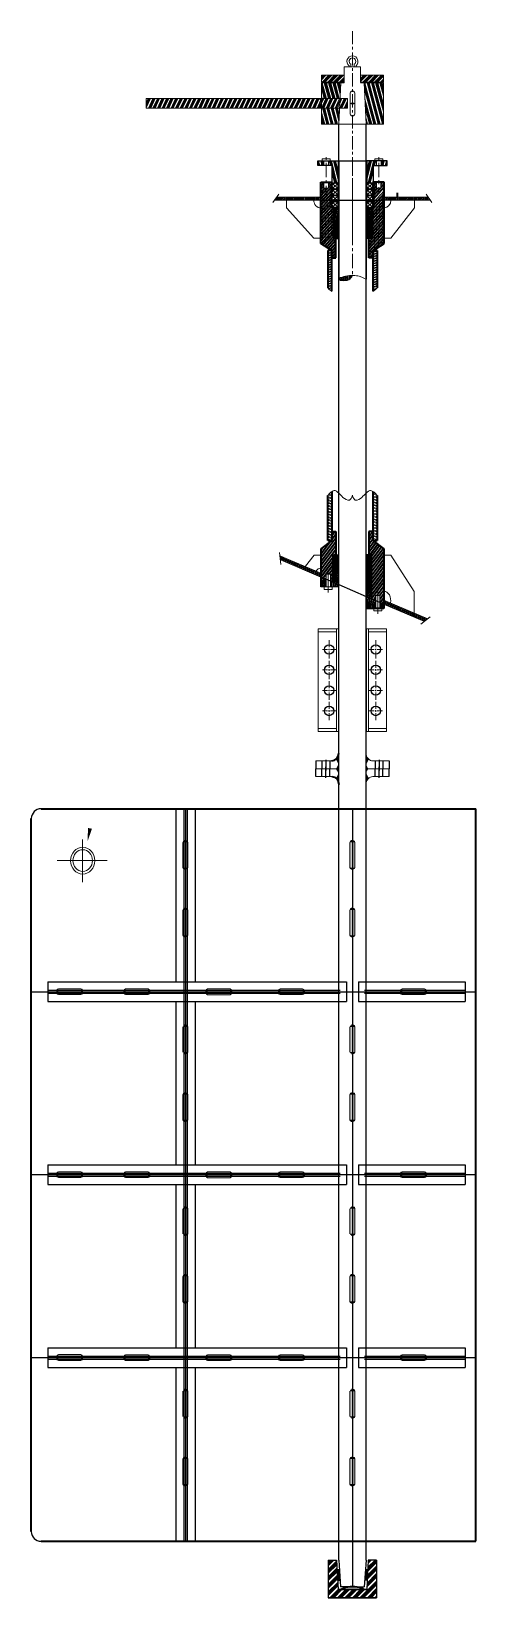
# Model space of a CAD drawing. Header units: inches. Extents: x 12838 to 25100, y 14333 to 18831.
# Drawn here: x 23825 to 25100, y 14333 to 18831 of the extents above; entities that cross this region are included whole.
import ezdxf

# ---------------------------------------------------------------- set-up
doc = ezdxf.new("R2010")
doc.units = ezdxf.units.IN
doc.header["$MEASUREMENT"] = 0
doc.linetypes.add('ACAD_ISO02W100', pattern=[15, 12, -3])
doc.linetypes.add('HIDDEN2', pattern=[0.1875, 0.125, -0.0625])
for name, color, linetype in [('1', 50, 'Continuous'), ('PDF2_Geometry', 7, 'Continuous'), ('PDF2_Solid Fills', 7, 'Continuous'), ('PDF3_Geometry', 7, 'Continuous'), ('PDF3_Solid Fills', 7, 'Continuous'), ('PDF4_Geometry', 7, 'Continuous'), ('PDF4_Solid Fills', 7, 'Continuous'), ('PDF5_Geometry', 7, 'Continuous'), ('PDF5_Solid Fills', 7, 'Continuous'), ('PDF6_Geometry', 7, 'Continuous'), ('PDF_Geometry', 7, 'Continuous'), ('wl 2', 255, 'Continuous')]:
    doc.layers.add(name, color=color, linetype=linetype)
pattern_1 = [(45, (5202.577, 18479.614), (-10.739184, 10.739184), []), (45, (5206.156, 18479.614), (-10.739184, 10.739184), []), (45, (5209.736, 18479.614), (-10.739184, 10.739184), []), (45, (5213.316, 18479.614), (-10.739184, 10.739184), [])]

# ---------------------------------------------------------------- blocks, each defined once
blk = doc.blocks.new('r')
at = {"layer": '1'}
for p, q in [((36.6006, 72.1216), (36.6006, 72.1331)), ((36.6006, 72.1331), (36.6526, 72.1331)), ((36.6526, 72.1331), (36.6526, 72.0769)), ((36.6543, 72.1332), (36.6543, 71.8309)), ((36.6543, 72.1332), (36.7243, 72.1332)), ((36.7243, 71.8306), (36.7243, 72.1333)), ((36.7243, 72.1332), (36.7243, 71.8309)), ((36.7779, 72.1331), (36.726, 72.1331)), ((36.726, 72.1331), (36.726, 72.0769)), ((36.7779, 72.1216), (36.7779, 72.1331)), ((36.6369, 72.1216), (36.6006, 72.1216)), ((36.6369, 72.1216), (36.6369, 72.0769)), ((36.7417, 72.1216), (36.7417, 72.0769)), ((36.7417, 72.1216), (36.7779, 72.1216)), ((36.6084, 71.9227), (36.6084, 72.0789)), ((36.6088, 72.0789), (36.6358, 72.0789)), ((36.6358, 72.0789), (36.6358, 72.0134)), ((36.6358, 72.0769), (36.6369, 72.0769)), ((36.6358, 72.0769), (36.6543, 72.0769)), ((36.6358, 72.0134), (36.64, 72.0134)), ((36.64, 72.0134), (36.64, 71.9359)), ((36.64, 71.9359), (36.6538, 71.9359)), ((36.647, 71.9359), (36.647, 71.8856)), ((36.647, 71.8856), (36.6366, 71.8856))]:
    blk.add_line(p, q, dxfattribs=at)
for centre, start_param, end_param in [((36.645, 72.0689), -1.570796, 4.712389), ((36.645, 72.053), -1.570796, 4.712389), ((36.7335, 72.0689), 4.712389, 10.995574), ((36.7335, 72.053), 4.712389, 10.995574), ((36.645, 72.0372), 4.712389, 10.995574), ((36.645, 72.0213), 4.712389, 10.995574), ((36.7335, 72.0372), 4.712389, 10.995574), ((36.7335, 72.0213), 4.712389, 10.995574)]:
    blk.add_ellipse(centre, major_axis=(0, 0.00792), ratio=0.909091, start_param=start_param, end_param=end_param, dxfattribs=at)
at = {"layer": 'PDF5_Geometry', "lineweight": 18}
for p, q in [((36.6038, 72.1216), (36.601, 72.1331)), ((36.6056, 72.1216), (36.6028, 72.1331)), ((36.6111, 72.1216), (36.6082, 72.1331)), ((36.6129, 72.1216), (36.61, 72.1331)), ((36.6116, 72.1331), (36.6116, 72.1386)), ((36.6116, 72.1386), (36.6326, 72.1386)), ((36.6147, 72.1216), (36.6119, 72.1331)), ((36.6164, 72.1219), (36.6137, 72.1331)), ((36.6164, 72.1216), (36.6164, 72.1331)), ((36.6222, 72.1357), (36.6222, 72.1431)), ((36.6278, 72.1216), (36.6278, 72.1331)), ((36.6329, 72.1216), (36.63, 72.1331)), ((36.6347, 72.1216), (36.6319, 72.1331)), ((36.6326, 72.1386), (36.6326, 72.1331)), ((36.6366, 72.1216), (36.6337, 72.1331)), ((36.6493, 72.0769), (36.6355, 72.1331)), ((36.6526, 72.0852), (36.641, 72.1331)), ((36.6526, 72.0927), (36.6428, 72.1331)), ((36.6526, 72.1002), (36.6446, 72.1331)), ((36.6526, 72.1076), (36.6464, 72.1331)), ((36.6526, 72.1301), (36.6519, 72.1331)), ((36.6893, 72.0947), (36.6893, 72.1316)), ((36.726, 72.0852), (36.7376, 72.1331)), ((36.726, 72.1301), (36.7267, 72.1331)), ((36.726, 72.0927), (36.7358, 72.1331)), ((36.726, 72.1002), (36.734, 72.1331)), ((36.726, 72.1076), (36.7322, 72.1331)), ((36.7293, 72.0769), (36.7431, 72.1331)), ((36.742, 72.1216), (36.7449, 72.1331)), ((36.7438, 72.1216), (36.7467, 72.1331)), ((36.7456, 72.1216), (36.7485, 72.1331)), ((36.767, 72.1386), (36.746, 72.1386)), ((36.746, 72.1386), (36.746, 72.1331)), ((36.7508, 72.1216), (36.7508, 72.1331)), ((36.7564, 72.1357), (36.7564, 72.1431)), ((36.7622, 72.1216), (36.7622, 72.1331)), ((36.7622, 72.1219), (36.7649, 72.1331)), ((36.7638, 72.1216), (36.7667, 72.1331)), ((36.7656, 72.1216), (36.7685, 72.1331)), ((36.767, 72.1331), (36.767, 72.1386)), ((36.7675, 72.1216), (36.7703, 72.1331)), ((36.7729, 72.1216), (36.7758, 72.1331)), ((36.7747, 72.1216), (36.7776, 72.1331)), ((36.602, 72.1216), (36.6006, 72.1271)), ((36.6222, 72.0916), (36.6222, 72.1284)), ((36.6475, 72.0769), (36.6369, 72.1201)), ((36.6456, 72.0769), (36.6369, 72.1126)), ((36.6438, 72.0769), (36.6369, 72.1052)), ((36.7311, 72.0769), (36.7417, 72.1201)), ((36.7329, 72.0769), (36.7417, 72.1126)), ((36.7347, 72.0769), (36.7417, 72.1052)), ((36.7564, 72.0916), (36.7564, 72.1284)), ((36.7766, 72.1216), (36.7779, 72.1271)), ((36.6084, 72.0784), (36.6088, 72.0789)), ((36.6084, 72.0702), (36.6163, 72.0789)), ((36.6084, 72.0757), (36.6113, 72.0789)), ((36.6084, 72.0674), (36.6164, 72.0764)), ((36.6084, 72.0621), (36.6164, 72.0709)), ((36.6084, 72.0592), (36.6164, 72.0682)), ((36.6084, 72.0374), (36.6358, 72.0676)), ((36.6084, 72.0347), (36.6358, 72.0649)), ((36.6084, 72.0537), (36.6172, 72.0636)), ((36.6084, 72.0429), (36.6272, 72.0636)), ((36.6084, 72.0511), (36.6193, 72.0631)), ((36.6084, 72.0456), (36.6241, 72.0629)), ((36.6084, 72.0292), (36.6358, 72.0594)), ((36.6084, 72.0264), (36.6358, 72.0566)), ((36.6084, 72.0211), (36.6358, 72.0512)), ((36.6164, 72.0789), (36.6164, 72.0637)), ((36.6164, 72.0637), (36.6278, 72.0637)), ((36.6164, 72.0637), (36.6202, 72.0629)), ((36.6202, 72.0629), (36.624, 72.0629)), ((36.6222, 72.0767), (36.6222, 72.0841)), ((36.6222, 72.0462), (36.6222, 72.0694)), ((36.624, 72.0629), (36.6278, 72.0637)), ((36.6278, 72.0637), (36.6278, 72.0789)), ((36.6278, 72.0751), (36.6313, 72.0789)), ((36.6278, 72.0724), (36.6337, 72.0789)), ((36.6278, 72.0669), (36.6358, 72.0757)), ((36.6278, 72.0641), (36.6358, 72.0731)), ((36.6543, 72.0609), (36.6358, 72.0769)), ((36.6358, 72.0769), (36.6543, 72.0769)), ((36.6543, 72.0769), (36.6358, 72.0609)), ((36.6543, 72.0451), (36.6358, 72.0609)), ((36.6358, 72.0609), (36.6543, 72.0609)), ((36.6543, 72.0609), (36.6358, 72.0451)), ((36.6384, 72.0769), (36.6369, 72.0827)), ((36.6893, 72.0799), (36.6893, 72.0872)), ((36.6893, 72.0357), (36.6893, 72.0726)), ((36.7243, 72.0609), (36.7428, 72.0769)), ((36.7428, 72.0769), (36.7243, 72.0769)), ((36.7243, 72.0769), (36.7428, 72.0609)), ((36.7243, 71.951), (36.7243, 72.0769)), ((36.7243, 72.0451), (36.7428, 72.0609)), ((36.7428, 72.0609), (36.7243, 72.0609)), ((36.7243, 72.0609), (36.7428, 72.0451)), ((36.7402, 72.0769), (36.7417, 72.0827)), ((36.7426, 72.0784), (36.7431, 72.0789)), ((36.7426, 72.0702), (36.7505, 72.0789)), ((36.7426, 72.0757), (36.7455, 72.0789)), ((36.7426, 72.0676), (36.7506, 72.0764)), ((36.7426, 72.0621), (36.7506, 72.0709)), ((36.7426, 72.0594), (36.7506, 72.0682)), ((36.7426, 72.0374), (36.77, 72.0676)), ((36.7426, 72.0347), (36.77, 72.0649)), ((36.7426, 72.0429), (36.7617, 72.0639)), ((36.7426, 72.0539), (36.7516, 72.0637)), ((36.7426, 72.0457), (36.7587, 72.0632)), ((36.7426, 72.0511), (36.7537, 72.0632)), ((36.7426, 72.0266), (36.77, 72.0567)), ((36.7426, 72.0211), (36.77, 72.0512)), ((36.7506, 72.0639), (36.7506, 72.0789)), ((36.762, 72.0639), (36.7506, 72.0639)), ((36.7506, 72.0639), (36.7544, 72.0632)), ((36.7544, 72.0632), (36.7582, 72.0632)), ((36.7563, 72.0737), (36.7563, 72.0811)), ((36.7563, 72.0479), (36.7563, 72.0664)), ((36.7564, 72.0767), (36.7564, 72.0841)), ((36.7582, 72.0632), (36.762, 72.0639)), ((36.762, 72.0789), (36.762, 72.0639)), ((36.762, 72.0751), (36.7653, 72.0789)), ((36.762, 72.0724), (36.7679, 72.0789)), ((36.762, 72.0669), (36.77, 72.0757)), ((36.762, 72.0642), (36.77, 72.0731)), ((36.4863, 72.0267), (36.5013, 72.0486)), ((36.6084, 72.0326), (36.4903, 72.0326)), ((36.4911, 72.0337), (36.4908, 72.0326)), ((36.4926, 72.0359), (36.4917, 72.0326)), ((36.494, 72.0379), (36.4926, 72.0326)), ((36.4953, 72.0401), (36.4935, 72.0326)), ((36.4956, 72.0402), (36.6084, 72.0402)), ((36.4982, 72.0402), (36.4963, 72.0326)), ((36.4991, 72.0402), (36.4972, 72.0326)), ((36.5, 72.0402), (36.4981, 72.0326)), ((36.501, 72.0402), (36.499, 72.0326)), ((36.5037, 72.0402), (36.5017, 72.0326)), ((36.5046, 72.0402), (36.5026, 72.0326)), ((36.5055, 72.0402), (36.5035, 72.0326)), ((36.5064, 72.0402), (36.5044, 72.0326)), ((36.5091, 72.0402), (36.5072, 72.0326)), ((36.51, 72.0402), (36.5081, 72.0326)), ((36.511, 72.0402), (36.509, 72.0326)), ((36.5119, 72.0402), (36.5099, 72.0326)), ((36.5146, 72.0402), (36.5126, 72.0326)), ((36.5155, 72.0402), (36.5135, 72.0326)), ((36.5164, 72.0402), (36.5144, 72.0326)), ((36.5173, 72.0402), (36.5153, 72.0326)), ((36.52, 72.0402), (36.5181, 72.0326)), ((36.521, 72.0402), (36.519, 72.0326)), ((36.5219, 72.0402), (36.5199, 72.0326)), ((36.5205, 72.0326), (36.5205, 72.0132)), ((36.5205, 72.0132), (36.5908, 71.9361)), ((36.5228, 72.0402), (36.5208, 72.0326)), ((36.5255, 72.0402), (36.5235, 72.0326)), ((36.5264, 72.0402), (36.5244, 72.0326)), ((36.5273, 72.0402), (36.5253, 72.0326)), ((36.5282, 72.0402), (36.5263, 72.0326)), ((36.531, 72.0402), (36.529, 72.0326)), ((36.5319, 72.0402), (36.5299, 72.0326)), ((36.5328, 72.0402), (36.5308, 72.0326)), ((36.5311, 72.0326), (36.6084, 72.0326)), ((36.5337, 72.0402), (36.5317, 72.0326)), ((36.5364, 72.0402), (36.5344, 72.0326)), ((36.5373, 72.0402), (36.5353, 72.0326)), ((36.5382, 72.0402), (36.5363, 72.0326)), ((36.5391, 72.0402), (36.5372, 72.0326)), ((36.5419, 72.0402), (36.54, 72.0326)), ((36.5428, 72.0402), (36.541, 72.0326)), ((36.5437, 72.0402), (36.5419, 72.0326)), ((36.5446, 72.0402), (36.5428, 72.0326)), ((36.5473, 72.0402), (36.5455, 72.0326)), ((36.5482, 72.0402), (36.5464, 72.0326)), ((36.5491, 72.0402), (36.5473, 72.0326)), ((36.55, 72.0402), (36.5482, 72.0326)), ((36.5528, 72.0402), (36.551, 72.0326)), ((36.5537, 72.0402), (36.5519, 72.0326)), ((36.5546, 72.0402), (36.5528, 72.0326)), ((36.5555, 72.0402), (36.5537, 72.0326)), ((36.5582, 72.0402), (36.5564, 72.0326)), ((36.5591, 72.0402), (36.5573, 72.0326)), ((36.56, 72.0402), (36.5582, 72.0326)), ((36.561, 72.0402), (36.5591, 72.0326)), ((36.5637, 72.0402), (36.5619, 72.0326)), ((36.5646, 72.0402), (36.5628, 72.0326)), ((36.5655, 72.0402), (36.5637, 72.0326)), ((36.5664, 72.0402), (36.5646, 72.0326)), ((36.5691, 72.0402), (36.5673, 72.0326)), ((36.57, 72.0402), (36.5682, 72.0326)), ((36.571, 72.0402), (36.5691, 72.0326)), ((36.5719, 72.0402), (36.57, 72.0326)), ((36.5746, 72.0402), (36.5728, 72.0326)), ((36.5755, 72.0402), (36.5737, 72.0326)), ((36.5764, 72.0402), (36.5746, 72.0326)), ((36.5773, 72.0402), (36.5755, 72.0326)), ((36.58, 72.0402), (36.5782, 72.0326)), ((36.581, 72.0402), (36.5791, 72.0326)), ((36.5819, 72.0402), (36.58, 72.0326)), ((36.5828, 72.0402), (36.581, 72.0326)), ((36.5855, 72.0402), (36.5837, 72.0326)), ((36.5864, 72.0402), (36.5846, 72.0326)), ((36.5873, 72.0402), (36.5855, 72.0326)), ((36.5882, 72.0402), (36.5864, 72.0326)), ((36.591, 72.0402), (36.5891, 72.0326)), ((36.5919, 72.0402), (36.59, 72.0326)), ((36.5928, 72.0402), (36.591, 72.0326)), ((36.5937, 72.0402), (36.5919, 72.0326)), ((36.5964, 72.0402), (36.5946, 72.0326)), ((36.5973, 72.0402), (36.5955, 72.0326)), ((36.5982, 72.0402), (36.5964, 72.0326)), ((36.5991, 72.0402), (36.5973, 72.0326)), ((36.6019, 72.0402), (36.6, 72.0326)), ((36.6028, 72.0402), (36.601, 72.0326)), ((36.6037, 72.0402), (36.6019, 72.0326)), ((36.6046, 72.0402), (36.6028, 72.0326)), ((36.6073, 72.0402), (36.6055, 72.0326)), ((36.6082, 72.0402), (36.6064, 72.0326)), ((36.6084, 72.0371), (36.6073, 72.0326)), ((36.6084, 72.0334), (36.6082, 72.0326)), ((36.6084, 72.0182), (36.6358, 72.0484)), ((36.6084, 72.0127), (36.6358, 72.0429)), ((36.6084, 72.0101), (36.6358, 72.0402)), ((36.6084, 72.0046), (36.6358, 72.0347)), ((36.6084, 72.0019), (36.6358, 72.0321)), ((36.6084, 71.9964), (36.6358, 72.0266)), ((36.6084, 71.9937), (36.6358, 72.0239)), ((36.6084, 71.9882), (36.6358, 72.0184)), ((36.6084, 71.9854), (36.6358, 72.0156)), ((36.6084, 71.9801), (36.6388, 72.0134)), ((36.6084, 71.9772), (36.64, 72.0121)), ((36.6543, 72.0292), (36.6358, 72.0451)), ((36.6358, 72.0451), (36.6543, 72.0451)), ((36.6543, 72.0451), (36.6358, 72.0292)), ((36.6543, 72.0134), (36.6358, 72.0292)), ((36.6358, 72.0292), (36.6543, 72.0292)), ((36.6543, 72.0292), (36.6358, 72.0134)), ((36.64, 72.0102), (36.6408, 72.0134)), ((36.64, 72.0009), (36.6431, 72.0134)), ((36.64, 71.9916), (36.6453, 72.0134)), ((36.64, 71.9822), (36.6476, 72.0134)), ((36.64, 71.9729), (36.6499, 72.0134)), ((36.64, 71.9636), (36.6522, 72.0134)), ((36.64, 71.9542), (36.6541, 72.0119)), ((36.6469, 72.0101), (36.6416, 72.0116)), ((36.6516, 72.0112), (36.6463, 72.0127)), ((36.6541, 72.0129), (36.6523, 72.0134)), ((36.6893, 72.0211), (36.6893, 72.0284)), ((36.6893, 71.9769), (36.6893, 72.0137)), ((36.7243, 72.0292), (36.7428, 72.0451)), ((36.7428, 72.0451), (36.7243, 72.0451)), ((36.7243, 72.0451), (36.7428, 72.0292)), ((36.7243, 72.0402), (36.7243, 71.8306)), ((36.7243, 72.0134), (36.7428, 72.0292)), ((36.7428, 72.0292), (36.7243, 72.0292)), ((36.7243, 72.0292), (36.7428, 72.0134)), ((36.7243, 72.0111), (36.7249, 72.0134)), ((36.7243, 72.0017), (36.7272, 72.0134)), ((36.7243, 71.9924), (36.7294, 72.0134)), ((36.7243, 71.9831), (36.7317, 72.0134)), ((36.7243, 71.9737), (36.734, 72.0134)), ((36.7243, 71.9644), (36.7363, 72.0134)), ((36.7243, 71.9551), (36.7384, 72.0127)), ((36.7288, 72.0109), (36.7243, 72.0122)), ((36.7337, 72.0119), (36.7287, 72.0134)), ((36.7373, 72.0084), (36.732, 72.0099)), ((36.7384, 72.0106), (36.7369, 72.0111)), ((36.7384, 72.0131), (36.7372, 72.0134)), ((36.7384, 72.0082), (36.77, 72.0431)), ((36.77, 72.0402), (36.7384, 72.0056)), ((36.7384, 72.0001), (36.77, 72.0347)), ((36.7384, 71.9972), (36.77, 72.0321)), ((36.7384, 71.9919), (36.77, 72.0266)), ((36.7384, 71.9891), (36.77, 72.0239)), ((36.7384, 71.9836), (36.77, 72.0184)), ((36.7384, 71.9809), (36.77, 72.0157)), ((36.7384, 71.9754), (36.77, 72.0102)), ((36.7426, 72.0184), (36.77, 72.0484)), ((36.8828, 72.0402), (36.77, 72.0402)), ((36.7711, 72.0402), (36.77, 72.0361)), ((36.772, 72.0402), (36.77, 72.0326)), ((36.8473, 72.0326), (36.77, 72.0326)), ((36.77, 72.0326), (36.8881, 72.0326)), ((36.7729, 72.0402), (36.771, 72.0326)), ((36.7738, 72.0402), (36.7719, 72.0326)), ((36.7766, 72.0402), (36.7746, 72.0326)), ((36.7775, 72.0402), (36.7755, 72.0326)), ((36.7784, 72.0402), (36.7764, 72.0326)), ((36.7793, 72.0402), (36.7773, 72.0326)), ((36.782, 72.0402), (36.78, 72.0326)), ((36.7829, 72.0402), (36.781, 72.0326)), ((36.7838, 72.0402), (36.7819, 72.0326)), ((36.7847, 72.0402), (36.7828, 72.0326)), ((36.7875, 72.0402), (36.7855, 72.0326)), ((36.7884, 72.0402), (36.7864, 72.0326)), ((36.7893, 72.0402), (36.7873, 72.0326)), ((36.7876, 71.9361), (36.8473, 72.0132)), ((36.7902, 72.0402), (36.7882, 72.0326)), ((36.7929, 72.0402), (36.791, 72.0326)), ((36.7938, 72.0402), (36.7919, 72.0326)), ((36.7947, 72.0402), (36.7928, 72.0326)), ((36.7956, 72.0402), (36.7937, 72.0326)), ((36.7984, 72.0402), (36.7964, 72.0326)), ((36.7993, 72.0402), (36.7973, 72.0326)), ((36.8002, 72.0402), (36.7982, 72.0326)), ((36.8011, 72.0402), (36.7991, 72.0326)), ((36.8038, 72.0402), (36.8019, 72.0326)), ((36.8047, 72.0402), (36.8028, 72.0326)), ((36.8056, 72.0402), (36.8037, 72.0326)), ((36.8066, 72.0402), (36.8046, 72.0326)), ((36.8093, 72.0402), (36.8073, 72.0326)), ((36.8102, 72.0402), (36.8082, 72.0326)), ((36.8111, 72.0402), (36.8091, 72.0326)), ((36.812, 72.0402), (36.81, 72.0326)), ((36.8147, 72.0402), (36.8128, 72.0326)), ((36.8156, 72.0402), (36.8137, 72.0326)), ((36.8166, 72.0402), (36.8146, 72.0326)), ((36.8175, 72.0402), (36.8155, 72.0326)), ((36.8202, 72.0402), (36.8182, 72.0326)), ((36.8211, 72.0402), (36.8191, 72.0326)), ((36.822, 72.0402), (36.82, 72.0326)), ((36.8229, 72.0402), (36.821, 72.0326)), ((36.8256, 72.0402), (36.8237, 72.0326)), ((36.8266, 72.0402), (36.8246, 72.0326)), ((36.8275, 72.0402), (36.8255, 72.0326)), ((36.8284, 72.0402), (36.8264, 72.0326)), ((36.8311, 72.0402), (36.8291, 72.0326)), ((36.832, 72.0402), (36.83, 72.0326)), ((36.8329, 72.0402), (36.831, 72.0326)), ((36.8338, 72.0402), (36.8319, 72.0326)), ((36.8366, 72.0402), (36.8346, 72.0326)), ((36.8375, 72.0402), (36.8355, 72.0326)), ((36.8384, 72.0402), (36.8364, 72.0326)), ((36.8393, 72.0402), (36.8373, 72.0326)), ((36.842, 72.0402), (36.84, 72.0326)), ((36.8429, 72.0402), (36.841, 72.0326)), ((36.8438, 72.0402), (36.8419, 72.0326)), ((36.8447, 72.0402), (36.8428, 72.0326)), ((36.8475, 72.0402), (36.8455, 72.0326)), ((36.8484, 72.0402), (36.8464, 72.0326)), ((36.8493, 72.0402), (36.8473, 72.0326)), ((36.8473, 72.0132), (36.8473, 72.0326)), ((36.8502, 72.0402), (36.8482, 72.0326)), ((36.8529, 72.0402), (36.851, 72.0326)), ((36.8538, 72.0402), (36.8519, 72.0326)), ((36.8547, 72.0402), (36.8528, 72.0326)), ((36.8556, 72.0402), (36.8537, 72.0326)), ((36.8584, 72.0402), (36.8564, 72.0326)), ((36.8593, 72.0402), (36.8573, 72.0326)), ((36.8602, 72.0402), (36.8582, 72.0326)), ((36.8611, 72.0402), (36.8591, 72.0326)), ((36.8638, 72.0402), (36.8619, 72.0326)), ((36.8647, 72.0402), (36.8628, 72.0326)), ((36.8656, 72.0402), (36.8637, 72.0326)), ((36.8666, 72.0402), (36.8646, 72.0326)), ((36.8693, 72.0402), (36.8673, 72.0326)), ((36.8702, 72.0402), (36.8682, 72.0326)), ((36.8711, 72.0402), (36.8691, 72.0326)), ((36.872, 72.0402), (36.87, 72.0326)), ((36.8747, 72.0402), (36.8728, 72.0326)), ((36.8756, 72.0402), (36.8737, 72.0326)), ((36.8766, 72.0402), (36.8746, 72.0326)), ((36.8775, 72.0402), (36.8755, 72.0326)), ((36.8922, 72.0267), (36.8772, 72.0486)), ((36.8802, 72.0402), (36.8782, 72.0326)), ((36.8811, 72.0402), (36.8791, 72.0326)), ((36.882, 72.0402), (36.88, 72.0326)), ((36.8829, 72.0402), (36.881, 72.0326)), ((36.8849, 72.0372), (36.8837, 72.0326)), ((36.8855, 72.0362), (36.8846, 72.0326)), ((36.8863, 72.0352), (36.8855, 72.0326)), ((36.8869, 72.0342), (36.8864, 72.0326)), ((36.6084, 71.9717), (36.64, 72.0066)), ((36.6084, 71.9691), (36.64, 72.0039)), ((36.6084, 71.9636), (36.64, 71.9984)), ((36.6084, 71.9609), (36.64, 71.9957)), ((36.6084, 71.9554), (36.64, 71.9902)), ((36.6084, 71.9527), (36.64, 71.9874)), ((36.6084, 71.9472), (36.64, 71.9821)), ((36.6084, 71.9444), (36.64, 71.9792)), ((36.6084, 71.9391), (36.64, 71.9737)), ((36.6084, 71.9362), (36.64, 71.9711)), ((36.642, 72.0091), (36.64, 72.0096)), ((36.6408, 72.0044), (36.64, 72.0046)), ((36.64, 71.9449), (36.6541, 72.0026)), ((36.6446, 72.0007), (36.64, 72.0021)), ((36.6434, 71.9961), (36.64, 71.9971)), ((36.64, 71.9359), (36.6541, 71.9932)), ((36.6423, 71.9914), (36.64, 71.9921)), ((36.6411, 71.9867), (36.64, 71.9871)), ((36.6447, 71.9832), (36.64, 71.9846)), ((36.6437, 71.9786), (36.64, 71.9796)), ((36.6425, 71.9739), (36.64, 71.9746)), ((36.6456, 72.0054), (36.6403, 72.0069)), ((36.646, 71.9879), (36.6406, 71.9894)), ((36.6463, 71.9702), (36.641, 71.9717)), ((36.647, 71.9926), (36.6417, 71.9941)), ((36.6473, 71.9749), (36.642, 71.9764)), ((36.6423, 71.9359), (36.6541, 71.9839)), ((36.6482, 71.9972), (36.6429, 71.9987)), ((36.6485, 71.9796), (36.6432, 71.9811)), ((36.6493, 72.0019), (36.644, 72.0034)), ((36.6496, 71.9842), (36.6443, 71.9857)), ((36.6446, 71.9359), (36.6541, 71.9746)), ((36.6505, 72.0066), (36.6452, 72.0081)), ((36.6508, 71.9889), (36.6455, 71.9904)), ((36.651, 71.9714), (36.6456, 71.9729)), ((36.6519, 71.9936), (36.6466, 71.9951)), ((36.6522, 71.9761), (36.6469, 71.9776)), ((36.6531, 71.9982), (36.6478, 71.9997)), ((36.6532, 71.9807), (36.6479, 71.9822)), ((36.6541, 72.0029), (36.6488, 72.0044)), ((36.6541, 71.9854), (36.6491, 71.9869)), ((36.6541, 72.0079), (36.65, 72.0091)), ((36.6541, 71.9904), (36.6502, 71.9916)), ((36.6541, 71.9729), (36.6505, 71.9739)), ((36.6541, 71.9954), (36.6514, 71.9962)), ((36.6541, 71.9779), (36.6517, 71.9786)), ((36.6541, 72.0004), (36.6525, 72.0009)), ((36.6541, 71.9829), (36.6528, 71.9832)), ((36.6541, 72.0054), (36.6537, 72.0056)), ((36.6541, 71.9879), (36.654, 71.9879)), ((36.7278, 72.0062), (36.7243, 72.0072)), ((36.7243, 71.9457), (36.7384, 72.0034)), ((36.7266, 72.0016), (36.7243, 72.0022)), ((36.7255, 71.9969), (36.7243, 71.9972)), ((36.7291, 71.9932), (36.7243, 71.9947)), ((36.7243, 71.9364), (36.7384, 71.9941)), ((36.7279, 71.9886), (36.7243, 71.9897)), ((36.7269, 71.9839), (36.7243, 71.9847)), ((36.7256, 71.9792), (36.7243, 71.9797)), ((36.7294, 71.9757), (36.7243, 71.9772)), ((36.7246, 71.9746), (36.7243, 71.9747)), ((36.7282, 71.9711), (36.7243, 71.9722)), ((36.7302, 71.9979), (36.7249, 71.9996)), ((36.7305, 71.9804), (36.7252, 71.9819)), ((36.7314, 72.0026), (36.7261, 72.0042)), ((36.7317, 71.9851), (36.7264, 71.9866)), ((36.7266, 71.9359), (36.7384, 71.9847)), ((36.7325, 72.0072), (36.7272, 72.0089)), ((36.7328, 71.9897), (36.7275, 71.9912)), ((36.7331, 71.9721), (36.7278, 71.9737)), ((36.734, 71.9944), (36.7287, 71.9959)), ((36.7341, 71.9767), (36.7288, 71.9784)), ((36.7288, 71.9359), (36.7384, 71.9754)), ((36.735, 71.9991), (36.7297, 72.0006)), ((36.7353, 71.9814), (36.73, 71.9831)), ((36.7363, 72.0037), (36.731, 72.0052)), ((36.7364, 71.9861), (36.7311, 71.9877)), ((36.7367, 71.9686), (36.7314, 71.9701)), ((36.7376, 71.9907), (36.7323, 71.9924)), ((36.7379, 71.9732), (36.7326, 71.9747)), ((36.7384, 71.9956), (36.7334, 71.9971)), ((36.7384, 71.9781), (36.7337, 71.9794)), ((36.7384, 72.0006), (36.7346, 72.0017)), ((36.7384, 71.9831), (36.7349, 71.9841)), ((36.7384, 72.0056), (36.7356, 72.0064)), ((36.7384, 71.9881), (36.736, 71.9887)), ((36.7384, 71.9706), (36.7363, 71.9712)), ((36.7384, 71.9931), (36.7372, 71.9934)), ((36.7384, 71.9756), (36.7373, 71.9759)), ((36.7384, 71.9981), (36.7382, 71.9981)), ((36.7384, 71.9727), (36.77, 72.0074)), ((36.7384, 71.9672), (36.77, 72.0021)), ((36.7384, 71.9646), (36.77, 71.9992)), ((36.7384, 71.9591), (36.77, 71.9937)), ((36.7384, 71.9562), (36.77, 71.9911)), ((36.7384, 71.9509), (36.77, 71.9856)), ((36.7384, 71.9481), (36.77, 71.9829)), ((36.7384, 71.9426), (36.77, 71.9774)), ((36.7384, 71.9399), (36.77, 71.9747)), ((36.5908, 71.9361), (36.6084, 71.9361)), ((36.6084, 71.9307), (36.64, 71.9656)), ((36.6084, 71.9281), (36.64, 71.9629)), ((36.6085, 71.9227), (36.64, 71.9574)), ((36.61, 71.9217), (36.64, 71.9547)), ((36.6132, 71.9197), (36.64, 71.9492)), ((36.6147, 71.9187), (36.64, 71.9464)), ((36.6179, 71.9167), (36.64, 71.9411)), ((36.6196, 71.9157), (36.64, 71.9382)), ((36.6226, 71.9137), (36.6428, 71.9359)), ((36.6243, 71.9127), (36.6453, 71.9359)), ((36.6275, 71.9107), (36.647, 71.9324)), ((36.6414, 71.9692), (36.64, 71.9696)), ((36.645, 71.9656), (36.64, 71.9671)), ((36.6402, 71.9646), (36.64, 71.9646)), ((36.644, 71.9609), (36.64, 71.9621)), ((36.6428, 71.9562), (36.64, 71.9571)), ((36.6417, 71.9516), (36.64, 71.9521)), ((36.6453, 71.9479), (36.64, 71.9496)), ((36.6405, 71.9469), (36.64, 71.9471)), ((36.6441, 71.9432), (36.64, 71.9446)), ((36.6431, 71.9386), (36.64, 71.9396)), ((36.6464, 71.9527), (36.6411, 71.9542)), ((36.644, 71.9359), (36.6414, 71.9366)), ((36.6476, 71.9574), (36.6423, 71.9589)), ((36.6479, 71.9397), (36.6426, 71.9412)), ((36.6487, 71.9621), (36.6434, 71.9636)), ((36.649, 71.9444), (36.6437, 71.9459)), ((36.6499, 71.9667), (36.6446, 71.9682)), ((36.6502, 71.9491), (36.6449, 71.9506)), ((36.6513, 71.9537), (36.646, 71.9552)), ((36.6516, 71.9361), (36.6463, 71.9377)), ((36.6469, 71.9359), (36.6541, 71.9652)), ((36.6525, 71.9584), (36.6472, 71.9599)), ((36.6526, 71.9407), (36.6473, 71.9424)), ((36.6535, 71.9631), (36.6482, 71.9646)), ((36.6538, 71.9454), (36.6485, 71.9471)), ((36.6491, 71.9359), (36.6541, 71.9559)), ((36.6541, 71.9679), (36.6494, 71.9692)), ((36.6541, 71.9504), (36.6496, 71.9517)), ((36.6541, 71.9554), (36.6508, 71.9564)), ((36.6541, 71.9379), (36.6511, 71.9387)), ((36.6514, 71.9359), (36.6541, 71.9466)), ((36.6541, 71.9604), (36.6519, 71.9611)), ((36.6541, 71.9429), (36.6522, 71.9434)), ((36.6541, 71.9654), (36.6531, 71.9657)), ((36.6541, 71.9479), (36.6534, 71.9481)), ((36.6537, 71.9359), (36.6541, 71.9372)), ((36.6893, 71.9621), (36.6893, 71.9696)), ((36.6893, 71.9179), (36.6893, 71.9547)), ((36.7272, 71.9664), (36.7243, 71.9672)), ((36.726, 71.9617), (36.7243, 71.9622)), ((36.7296, 71.9581), (36.7243, 71.9597)), ((36.7249, 71.9571), (36.7243, 71.9572)), ((36.7285, 71.9534), (36.7243, 71.9547)), ((36.7273, 71.9487), (36.7243, 71.9497)), ((36.7263, 71.9441), (36.7243, 71.9447)), ((36.725, 71.9394), (36.7243, 71.9397)), ((36.7243, 71.9372), (36.7288, 71.9359)), ((36.7299, 71.9406), (36.7246, 71.9421)), ((36.7308, 71.9627), (36.7255, 71.9644)), ((36.7311, 71.9452), (36.7258, 71.9467)), ((36.7319, 71.9674), (36.7266, 71.9691)), ((36.7322, 71.9499), (36.7269, 71.9514)), ((36.7334, 71.9546), (36.7281, 71.9561)), ((36.7335, 71.9369), (36.7282, 71.9386)), ((36.7344, 71.9592), (36.7291, 71.9607)), ((36.7347, 71.9416), (36.7294, 71.9432)), ((36.7356, 71.9639), (36.7303, 71.9654)), ((36.7358, 71.9462), (36.7305, 71.9479)), ((36.7311, 71.9359), (36.7384, 71.9661)), ((36.7314, 71.9267), (36.77, 71.9692)), ((36.7314, 71.9239), (36.77, 71.9664)), ((36.7314, 71.9186), (36.77, 71.9611)), ((36.7314, 71.9157), (36.77, 71.9582)), ((36.7314, 71.9102), (36.77, 71.9527)), ((36.7314, 71.9076), (36.77, 71.9501)), ((36.7314, 71.9021), (36.77, 71.9446)), ((36.7314, 71.8994), (36.77, 71.9419)), ((36.7314, 71.8939), (36.77, 71.9364)), ((36.7314, 71.9349), (36.7323, 71.9359)), ((36.7314, 71.9322), (36.7347, 71.9359)), ((36.737, 71.9509), (36.7317, 71.9526)), ((36.7381, 71.9556), (36.7328, 71.9572)), ((36.7384, 71.9381), (36.7331, 71.9396)), ((36.7334, 71.9359), (36.7384, 71.9567)), ((36.7384, 71.9606), (36.734, 71.9619)), ((36.7384, 71.9431), (36.7343, 71.9442)), ((36.7384, 71.9656), (36.735, 71.9666)), ((36.7353, 71.9489), (36.7384, 71.9481)), ((36.7356, 71.9359), (36.7384, 71.9474)), ((36.7384, 71.9531), (36.7366, 71.9536)), ((36.7373, 71.9359), (36.7367, 71.9361)), ((36.7384, 71.9581), (36.7376, 71.9582)), ((36.7384, 71.9406), (36.7379, 71.9407)), ((36.7379, 71.9359), (36.7384, 71.9381)), ((36.7466, 71.9079), (36.77, 71.9337)), ((36.77, 71.9361), (36.7876, 71.9361)), ((36.626, 71.9036), (36.6303, 71.9049)), ((36.626, 71.9016), (36.6366, 71.9047)), ((36.626, 71.8976), (36.6366, 71.9007)), ((36.626, 71.8956), (36.6366, 71.8987)), ((36.626, 71.8916), (36.6366, 71.8947)), ((36.626, 71.8896), (36.6366, 71.8927)), ((36.629, 71.9097), (36.647, 71.9296)), ((36.6322, 71.9077), (36.647, 71.9241)), ((36.6337, 71.9067), (36.647, 71.9214)), ((36.6366, 71.9044), (36.647, 71.9159)), ((36.6366, 71.9016), (36.647, 71.9132)), ((36.6366, 71.8961), (36.647, 71.9077)), ((36.6366, 71.8934), (36.647, 71.9051)), ((36.6366, 71.8879), (36.647, 71.8996)), ((36.6369, 71.8856), (36.647, 71.8967)), ((36.6419, 71.8856), (36.647, 71.8914)), ((36.6893, 71.9032), (36.6893, 71.9106)), ((36.6893, 71.8591), (36.6893, 71.8959)), ((36.7314, 71.8912), (36.7419, 71.9027)), ((36.7314, 71.8857), (36.7419, 71.8972)), ((36.7338, 71.8856), (36.7419, 71.8946)), ((36.7419, 71.9017), (36.7525, 71.9049)), ((36.7419, 71.8997), (36.7525, 71.9029)), ((36.7419, 71.8957), (36.7525, 71.8989)), ((36.7419, 71.8937), (36.7525, 71.8969)), ((36.7419, 71.8897), (36.7525, 71.8929)), ((36.7419, 71.8877), (36.7525, 71.8909)), ((36.7584, 71.9154), (36.77, 71.9282)), ((36.7643, 71.9191), (36.77, 71.9254)), ((36.626, 71.8856), (36.6366, 71.8887)), ((36.626, 71.8836), (36.6366, 71.8867)), ((36.626, 71.8796), (36.6366, 71.8827)), ((36.626, 71.8776), (36.6366, 71.8807)), ((36.626, 71.8736), (36.6366, 71.8767)), ((36.626, 71.8716), (36.6366, 71.8747)), ((36.626, 71.8676), (36.6366, 71.8707)), ((36.626, 71.8656), (36.6366, 71.8687)), ((36.626, 71.8616), (36.6366, 71.8647)), ((36.626, 71.8596), (36.6366, 71.8627)), ((36.626, 71.8556), (36.6366, 71.8587)), ((36.626, 71.8536), (36.6366, 71.8567)), ((36.626, 71.8496), (36.6366, 71.8527)), ((36.626, 71.8476), (36.6366, 71.8507)), ((36.6443, 71.8856), (36.647, 71.8886)), ((36.6893, 71.8442), (36.6893, 71.8517)), ((36.7388, 71.8856), (36.7419, 71.8891)), ((36.7413, 71.8856), (36.7419, 71.8864)), ((36.7419, 71.8837), (36.7525, 71.8869)), ((36.7419, 71.8817), (36.7525, 71.8849)), ((36.7419, 71.8777), (36.7525, 71.8809)), ((36.7419, 71.8757), (36.7525, 71.8789)), ((36.7419, 71.8717), (36.7525, 71.8749)), ((36.7419, 71.8697), (36.7525, 71.8729)), ((36.7419, 71.8657), (36.7525, 71.8689)), ((36.7419, 71.8637), (36.7525, 71.8669)), ((36.7419, 71.8597), (36.7525, 71.8629)), ((36.7419, 71.8577), (36.7525, 71.8609)), ((36.7419, 71.8537), (36.7525, 71.8569)), ((36.7419, 71.8517), (36.7525, 71.8549)), ((36.7419, 71.8477), (36.7525, 71.8509)), ((36.626, 71.8436), (36.6366, 71.8467)), ((36.626, 71.8416), (36.6366, 71.8447)), ((36.626, 71.8376), (36.6366, 71.8407)), ((36.626, 71.8356), (36.6366, 71.8387)), ((36.626, 71.8316), (36.6366, 71.8347)), ((36.626, 71.8296), (36.6366, 71.8327)), ((36.626, 71.8256), (36.6366, 71.8287)), ((36.626, 71.8236), (36.6366, 71.8267)), ((36.626, 71.8196), (36.6366, 71.8227)), ((36.626, 71.8176), (36.6366, 71.8207)), ((36.626, 71.8136), (36.6366, 71.8167)), ((36.626, 71.8116), (36.6366, 71.8147)), ((36.627, 71.8079), (36.6366, 71.8107)), ((36.6544, 71.8327), (36.6538, 71.8316)), ((36.6538, 71.8316), (36.6538, 71.8309)), ((36.6538, 71.8309), (36.6543, 71.8302)), ((36.6549, 71.8299), (36.6543, 71.8324)), ((36.6543, 71.8302), (36.6563, 71.8292)), ((36.6564, 71.8341), (36.6544, 71.8327)), ((36.656, 71.8292), (36.6549, 71.8332)), ((36.6569, 71.8289), (36.6558, 71.8337)), ((36.6563, 71.8292), (36.6591, 71.8282)), ((36.6591, 71.8354), (36.6564, 71.8341)), ((36.6579, 71.8286), (36.6566, 71.8342)), ((36.6608, 71.8279), (36.659, 71.8354)), ((36.6628, 71.8367), (36.6591, 71.8354)), ((36.6591, 71.8282), (36.6629, 71.8276)), ((36.6617, 71.8277), (36.6597, 71.8357)), ((36.6626, 71.8276), (36.6606, 71.8359)), ((36.6637, 71.8276), (36.6614, 71.8362)), ((36.6669, 71.8377), (36.6628, 71.8367)), ((36.6629, 71.8276), (36.667, 71.8274)), ((36.6664, 71.8274), (36.664, 71.8371)), ((36.6673, 71.8274), (36.6649, 71.8372)), ((36.6682, 71.8274), (36.6656, 71.8376)), ((36.6691, 71.8274), (36.6666, 71.8377)), ((36.6716, 71.8389), (36.6669, 71.8377)), ((36.667, 71.8274), (36.6714, 71.8276)), ((36.6717, 71.8276), (36.6691, 71.8384)), ((36.6726, 71.8277), (36.67, 71.8386)), ((36.6735, 71.8277), (36.671, 71.8387)), ((36.6714, 71.8276), (36.6756, 71.8282)), ((36.6814, 71.8404), (36.6716, 71.8389)), ((36.6744, 71.8279), (36.6717, 71.8389)), ((36.677, 71.8286), (36.6744, 71.8394)), ((36.6778, 71.8289), (36.6752, 71.8396)), ((36.6756, 71.8282), (36.6796, 71.8296)), ((36.6787, 71.8292), (36.6761, 71.8396)), ((36.6794, 71.8296), (36.677, 71.8397)), ((36.6819, 71.8309), (36.6796, 71.8401)), ((36.6796, 71.8296), (36.6828, 71.8316)), ((36.6826, 71.8316), (36.6805, 71.8402)), ((36.6863, 71.8407), (36.6814, 71.8404)), ((36.6834, 71.8322), (36.6814, 71.8404)), ((36.6841, 71.8329), (36.6823, 71.8404)), ((36.6828, 71.8316), (36.6853, 71.8344)), ((36.6863, 71.8356), (36.685, 71.8406)), ((36.6853, 71.8344), (36.6873, 71.8374)), ((36.6869, 71.8366), (36.6858, 71.8407)), ((36.691, 71.8409), (36.6863, 71.8407)), ((36.6875, 71.8377), (36.6867, 71.8407)), ((36.6873, 71.8374), (36.6893, 71.8409)), ((36.6881, 71.8389), (36.6876, 71.8407)), ((36.6952, 71.8407), (36.691, 71.8409)), ((36.6993, 71.8402), (36.6952, 71.8407)), ((36.7029, 71.8396), (36.6993, 71.8402)), ((36.7064, 71.8386), (36.7029, 71.8396)), ((36.7129, 71.8364), (36.7064, 71.8386)), ((36.7187, 71.8336), (36.7129, 71.8364)), ((36.7243, 71.8306), (36.7187, 71.8336)), ((36.7419, 71.8457), (36.7525, 71.8489)), ((36.7419, 71.8417), (36.7525, 71.8449)), ((36.7419, 71.8397), (36.7525, 71.8429)), ((36.7419, 71.8357), (36.7525, 71.8389)), ((36.7419, 71.8337), (36.7525, 71.8369)), ((36.7419, 71.8297), (36.7525, 71.8329)), ((36.7419, 71.8277), (36.7525, 71.8309)), ((36.7419, 71.8237), (36.7525, 71.8269)), ((36.7419, 71.8217), (36.7525, 71.8249)), ((36.7419, 71.8177), (36.7525, 71.8209)), ((36.7419, 71.8157), (36.7525, 71.8189)), ((36.7419, 71.8117), (36.7525, 71.8149)), ((36.7419, 71.8097), (36.7525, 71.8129)), ((36.626, 71.8091), (36.6302, 71.8051)), ((36.6287, 71.8064), (36.6366, 71.8087)), ((36.6302, 71.8051), (36.6338, 71.8022)), ((36.6322, 71.8034), (36.6366, 71.8047)), ((36.6338, 71.8022), (36.637, 71.8002)), ((36.6341, 71.8021), (36.6366, 71.8027)), ((36.7414, 71.8002), (36.7446, 71.8022)), ((36.7419, 71.8057), (36.7523, 71.8087)), ((36.7419, 71.8037), (36.7491, 71.8059)), ((36.7446, 71.8022), (36.7482, 71.8051)), ((36.7482, 71.8051), (36.7525, 71.8091))]:
    blk.add_line(p, q, dxfattribs=at)
at = {"layer": 'PDF5_Geometry', "lineweight": 35}
for p, q in [((36.6084, 71.9227), (36.6084, 72.0789)), ((36.6084, 72.0789), (36.6358, 72.0789)), ((36.6358, 72.0789), (36.6358, 72.0134)), ((36.7426, 72.0789), (36.7426, 72.0134)), ((36.77, 72.0789), (36.7426, 72.0789)), ((36.7426, 72.0789), (36.7426, 72.0134)), ((36.77, 71.9227), (36.77, 72.0789)), ((36.8035, 72.0519), (36.8035, 72.0402)), ((36.6358, 72.0134), (36.64, 72.0134)), ((36.6543, 72.0134), (36.6387, 72.0134)), ((36.64, 72.0134), (36.64, 71.9359)), ((36.7243, 72.0134), (36.7397, 72.0134)), ((36.7426, 72.0134), (36.7384, 72.0134)), ((36.7384, 72.0134), (36.7384, 71.9359)), ((36.64, 71.9359), (36.6541, 71.9359)), ((36.647, 71.8856), (36.647, 71.9359)), ((36.7384, 71.9359), (36.7243, 71.9359)), ((36.7314, 71.8856), (36.7314, 71.9359)), ((36.6366, 71.9049), (36.6084, 71.9227)), ((36.6366, 71.9049), (36.626, 71.9049)), ((36.626, 71.9049), (36.626, 71.8091)), ((36.6297, 71.9069), (36.6294, 71.9049)), ((36.6303, 71.9087), (36.6297, 71.9069)), ((36.6366, 71.8006), (36.6366, 71.9049)), ((36.7419, 71.9049), (36.77, 71.9227)), ((36.7419, 71.8006), (36.7419, 71.9049)), ((36.7419, 71.9049), (36.7525, 71.9049)), ((36.7525, 71.9049), (36.7419, 71.9049)), ((36.7487, 71.9069), (36.7481, 71.9087)), ((36.749, 71.9049), (36.7487, 71.9069)), ((36.7525, 71.9049), (36.7525, 71.8091)), ((36.6366, 71.8856), (36.647, 71.8856)), ((36.7419, 71.8856), (36.7314, 71.8856))]:
    blk.add_line(p, q, dxfattribs=at)
at = {"layer": 'PDF5_Geometry', "lineweight": 18}
for centre, major_axis, start_param, end_param in [((36.6082, 72.0324), (0, 0.0192), 1.562649, 3.14974), ((36.7699, 72.0327), (0, 0.0194), 3.146974, 4.707007)]:
    blk.add_ellipse(centre, major_axis=major_axis, ratio=0.909091, start_param=start_param, end_param=end_param, dxfattribs=at)
at = {"layer": 'PDF5_Solid Fills', "transparency": 33554559}
for points in [[(36.6297, 71.9069), (36.6294, 71.9049), (36.6366, 71.9049)], [(36.6303, 71.9087), (36.6297, 71.9069), (36.6334, 71.9069)], [(36.6297, 71.9069), (36.6334, 71.9069), (36.6366, 71.9049)], [(36.745, 71.9069), (36.7419, 71.9049), (36.749, 71.9049)], [(36.7481, 71.9087), (36.745, 71.9069), (36.7487, 71.9069)], [(36.745, 71.9069), (36.7487, 71.9069), (36.749, 71.9049)]]:
    blk.add_solid(points, dxfattribs=at)
at = {"layer": 'wl 2', "color": 253, "linetype": 'ByBlock', "true_color": 0x9898cc}
blk.add_line((36.6082, 72.0326), (36.77, 72.0326), dxfattribs=at)

msp = doc.modelspace()

# ---------------------------------------------------------------- hatches: boundary and pattern name
at = {"layer": '1', "linetype": 'ByBlock'}
h = msp.add_hatch(dxfattribs=at)
h.set_pattern_fill('ANSI34', color=256, scale=20.25)
h.set_pattern_definition(pattern_1)
h.paths.add_polyline_path([(24700.97781, 14440.94844), (24677.35281, 14440.94844), (24677.35281, 14332.94844), (24746.54031, 14332.94844), (24746.54031, 14356.57344), (24705.47781, 14356.57344)])
h = msp.add_hatch(dxfattribs=at)
h.set_pattern_fill('ANSI34', color=256, scale=20.25)
h.set_pattern_definition(pattern_1)
h.paths.add_polyline_path([(24700.97781, 14440.94844), (24677.35281, 14440.94844), (24677.35281, 14332.94844), (24746.54031, 14332.94844), (24746.54031, 14356.57344), (24705.47781, 14356.57344)])
h = msp.add_hatch(dxfattribs=at)
h.set_pattern_fill('ANSI34', color=256, scale=20.25)
h.set_pattern_definition(pattern_1)
h.paths.add_polyline_path([(24787.60281, 14356.57344), (24746.54031, 14356.57344), (24746.54031, 14332.94844), (24815.72781, 14332.94844), (24815.72781, 14440.94844), (24792.10281, 14440.94844)])
h = msp.add_hatch(dxfattribs=at)
h.set_pattern_fill('ANSI34', color=256, scale=20.25)
h.set_pattern_definition(pattern_1)
h.paths.add_polyline_path([(24787.60281, 14356.57344), (24746.54031, 14356.57344), (24746.54031, 14332.94844), (24815.72781, 14332.94844), (24815.72781, 14440.94844), (24792.10281, 14440.94844)])
h = msp.add_hatch(color=3, dxfattribs=at)
h.dxf.hatch_style = 1
h.paths.add_polyline_path([(24709.03835, 14415.04778), (24702.35862, 14415.05838), (24704.03925, 14383.5465), (24711.3164, 14383.5465)])
h = msp.add_hatch(color=3, dxfattribs=at)
h.dxf.hatch_style = 1
h.paths.add_polyline_path([(24709.03835, 14415.04778), (24702.35862, 14415.05838), (24704.03925, 14383.5465), (24711.3164, 14383.5465)])
h = msp.add_hatch(color=3, dxfattribs=at)
h.dxf.hatch_style = 1
h.paths.add_polyline_path([(24784.04228, 14415.04778), (24790.72201, 14415.05838), (24789.04138, 14383.5465), (24781.76423, 14383.5465)])
h = msp.add_hatch(color=3, dxfattribs=at)
h.dxf.hatch_style = 1
h.paths.add_polyline_path([(24784.04228, 14415.04778), (24790.72201, 14415.05838), (24789.04138, 14383.5465), (24781.76423, 14383.5465)])
h = msp.add_hatch(color=256, dxfattribs=at)
h.dxf.hatch_style = 1
h.paths.add_polyline_path([(24740.02513, 14364.39166), (24726.34325, 14361.78559), (24713.9644, 14356.57344), (24779.76775, 14356.57344), (24766.73738, 14361.78559), (24753.70701, 14364.39166)])
h = msp.add_hatch(color=256, dxfattribs=at)
h.dxf.hatch_style = 1
h.paths.add_polyline_path([(24740.02513, 14364.39166), (24726.34325, 14361.78559), (24713.9644, 14356.57344), (24779.76775, 14356.57344), (24766.73738, 14361.78559), (24753.70701, 14364.39166)])

# ---------------------------------------------------------------- linework, layer by layer
at = {"linetype": 'ByBlock'}
for p, q in [((24656.07961, 17235.48018), (24656.07961, 17281.7554)), ((24656.07961, 17235.48018), (24656.07961, 17281.7554)), ((24670.84524, 17271.93018), (24674.91852, 17273.05518)), ((24670.84524, 17271.93018), (24674.91852, 17273.05518)), ((24674.91852, 17273.05518), (24679.33123, 17273.05518)), ((24674.91852, 17273.05518), (24679.33123, 17273.05518)), ((24679.33123, 17273.05518), (24683.40451, 17271.93018)), ((24679.33123, 17273.05518), (24683.40451, 17271.93018)), ((24655.9234, 17264.03545), (24707.1653, 17242.14465)), ((24655.9234, 17264.03545), (24707.1653, 17242.14465)), ((24785.91533, 17208.50223), (24953.33371, 17136.77517)), ((24785.91533, 17208.50223), (24953.33371, 17136.77517)), ((24813.07051, 17210.42827), (24813.07051, 17173.97827)), ((24813.07051, 17210.42827), (24813.07051, 17173.97827)), ((24658.78516, 16735.80774), (24658.78516, 16713.30776)), ((24670.03516, 16739.32399), (24670.03516, 16707.97684)), ((24681.28516, 16735.80774), (24681.28516, 16713.30776)), ((24811.89736, 16735.80774), (24811.89736, 16713.30776)), ((24823.14736, 16739.32399), (24823.14736, 16707.97684)), ((24834.39736, 16735.80774), (24834.39736, 16713.30776)), ((24658.78516, 16690.80778), (24658.78516, 16713.30776)), ((24670.03516, 16687.29153), (24670.03516, 16718.63868)), ((24681.28516, 16690.80778), (24681.28516, 16713.30776)), ((24811.89736, 16690.80778), (24811.89736, 16713.30776)), ((24823.14736, 16687.29153), (24823.14736, 16718.63868)), ((24834.39736, 16690.80778), (24834.39736, 16713.30776)), ((24239.16531, 16598.50247), (24239.16531, 16101.25247)), ((24239.16531, 16598.50247), (24239.16531, 16101.25247)), ((24262.79031, 16598.50247), (24262.79031, 14494.75247)), ((24262.79031, 16598.50247), (24262.79031, 14494.75247)), ((24267.29031, 16598.50247), (24295.41531, 16598.50247)), ((24267.29031, 16598.50247), (24267.29031, 14494.75247)), ((24267.29031, 16598.50247), (24295.41531, 16598.50247)), ((24267.29031, 16598.50247), (24267.29031, 14494.75247)), ((24271.79031, 16598.50247), (24271.79031, 14494.75247)), ((24271.79031, 16598.50247), (24271.79031, 14494.75247)), ((24295.41531, 16598.50247), (24295.41531, 16101.25247)), ((24295.41531, 16598.50247), (24295.41531, 16101.25247)), ((24746.54031, 16598.50247), (24746.54031, 14364.23628)), ((24746.54031, 16598.50247), (24746.54031, 14364.23628)), ((23824.71531, 16077.62747), (23824.71531, 16068.62747)), ((23824.71531, 16077.62747), (23824.71531, 16068.62747)), ((23824.71531, 16073.12747), (25100.46531, 16073.12747)), ((23824.71531, 16073.12747), (25100.46531, 16073.12747)), ((23871.79465, 16101.25247), (24729.60862, 16101.25247)), ((23871.79465, 16101.25247), (23871.79465, 16045.00247)), ((23871.79465, 16101.25247), (24729.60862, 16101.25247)), ((23871.79465, 16101.25247), (23871.79465, 16045.00247)), ((23871.79465, 16077.62747), (24711.66531, 16077.62747)), ((23871.79465, 16077.62747), (24711.66531, 16077.62747)), ((23871.79465, 16068.62747), (24711.66531, 16068.62747)), ((23871.79465, 16068.62747), (24711.66531, 16068.62747)), ((24729.60862, 16101.25247), (24729.60862, 16045.00247)), ((24729.60862, 16101.25247), (24729.60862, 16045.00247)), ((24764.45122, 16101.25247), (25070.63862, 16101.25247)), ((24764.45122, 16101.25247), (24764.45122, 16045.00247)), ((24764.45122, 16101.25247), (25070.63862, 16101.25247)), ((24764.45122, 16101.25247), (24764.45122, 16045.00247)), ((24781.41531, 16077.62747), (25070.63862, 16077.62747)), ((24781.41531, 16077.62747), (25070.63862, 16077.62747)), ((24781.41531, 16068.62747), (25070.63862, 16068.62747)), ((24781.41531, 16068.62747), (25070.63862, 16068.62747)), ((25070.63862, 16101.25247), (25070.63862, 16045.00247)), ((25070.63862, 16101.25247), (25070.63862, 16045.00247)), ((23871.79465, 16045.00247), (24729.60862, 16045.00247)), ((23871.79465, 16045.00247), (24729.60862, 16045.00247)), ((24239.16531, 16045.00247), (24239.16531, 15575.87747)), ((24239.16531, 16045.00247), (24239.16531, 15575.87747)), ((24295.41531, 16045.00247), (24295.41531, 15575.87747)), ((24295.41531, 16045.00247), (24295.41531, 15575.87747)), ((24764.45122, 16045.00247), (25070.63862, 16045.00247)), ((24764.45122, 16045.00247), (25070.63862, 16045.00247)), ((23871.79465, 15575.87747), (24729.60862, 15575.87747)), ((23871.79465, 15575.87747), (23871.79465, 15519.62747)), ((23871.79465, 15575.87747), (24729.60862, 15575.87747)), ((23871.79465, 15575.87747), (23871.79465, 15519.62747)), ((24729.60862, 15575.87747), (24729.60862, 15519.62747)), ((24729.60862, 15575.87747), (24729.60862, 15519.62747)), ((24764.45122, 15575.87747), (25070.63862, 15575.87747)), ((24764.45122, 15575.87747), (24764.45122, 15519.62747)), ((24764.45122, 15575.87747), (25070.63862, 15575.87747)), ((24764.45122, 15575.87747), (24764.45122, 15519.62747)), ((25070.63862, 15575.87747), (25070.63862, 15519.62747)), ((25070.63862, 15575.87747), (25070.63862, 15519.62747)), ((23824.71531, 15547.75247), (25100.46531, 15547.75247)), ((23824.71531, 15547.75247), (25100.46531, 15547.75247)), ((23871.79465, 15552.25247), (24711.66531, 15552.25247)), ((23871.79465, 15552.25247), (24711.66531, 15552.25247)), ((23871.79465, 15543.25247), (24711.66531, 15543.25247)), ((23871.79465, 15543.25247), (24711.66531, 15543.25247)), ((23871.79465, 15519.62747), (24729.60862, 15519.62747)), ((23871.79465, 15519.62747), (24729.60862, 15519.62747)), ((24239.16531, 15519.62747), (24239.16531, 15050.50247)), ((24239.16531, 15519.62747), (24239.16531, 15050.50247)), ((24295.41531, 15519.62747), (24295.41531, 15050.50247)), ((24295.41531, 15519.62747), (24295.41531, 15050.50247)), ((24764.45122, 15519.62747), (25070.63862, 15519.62747)), ((24764.45122, 15519.62747), (25070.63862, 15519.62747)), ((24781.41531, 15552.25247), (25070.63862, 15552.25247)), ((24781.41531, 15552.25247), (25070.63862, 15552.25247)), ((24781.41531, 15543.25247), (25070.63862, 15543.25247)), ((24781.41531, 15543.25247), (25070.63862, 15543.25247)), ((23871.79465, 15050.50247), (24729.60862, 15050.50247)), ((23871.79465, 15050.50247), (23871.79465, 14994.25247)), ((23871.79465, 15050.50247), (24729.60862, 15050.50247)), ((23871.79465, 15050.50247), (23871.79465, 14994.25247)), ((23871.79465, 15026.87747), (24711.66531, 15026.87747)), ((23871.79465, 15026.87747), (24711.66531, 15026.87747)), ((24729.60862, 15050.50247), (24729.60862, 14994.25247)), ((24729.60862, 15050.50247), (24729.60862, 14994.25247)), ((24764.45122, 15050.50247), (25070.63862, 15050.50247)), ((24764.45122, 15050.50247), (24764.45122, 14994.25247)), ((24764.45122, 15050.50247), (25070.63862, 15050.50247)), ((24764.45122, 15050.50247), (24764.45122, 14994.25247)), ((24781.41531, 15026.87747), (25070.63862, 15026.87747)), ((24781.41531, 15026.87747), (25070.63862, 15026.87747)), ((25070.63862, 15050.50247), (25070.63862, 14994.25247)), ((25070.63862, 15050.50247), (25070.63862, 14994.25247)), ((23824.71531, 15022.37747), (25100.46531, 15022.37747)), ((23824.71531, 15022.37747), (25100.46531, 15022.37747)), ((23871.79465, 15017.87747), (24711.66531, 15017.87747)), ((23871.79465, 15017.87747), (24711.66531, 15017.87747)), ((23871.79465, 14994.25247), (24729.60862, 14994.25247)), ((23871.79465, 14994.25247), (24729.60862, 14994.25247)), ((24239.16531, 14994.25247), (24239.16531, 14494.75247)), ((24239.16531, 14994.25247), (24239.16531, 14494.75247)), ((24295.41531, 14994.25247), (24295.41531, 14494.75247)), ((24295.41531, 14994.25247), (24295.41531, 14494.75247)), ((24764.45122, 14994.25247), (25070.63862, 14994.25247)), ((24764.45122, 14994.25247), (25070.63862, 14994.25247)), ((24781.41531, 15017.87747), (25070.63862, 15017.87747)), ((24781.41531, 15017.87747), (25070.63862, 15017.87747))]:
    msp.add_line(p, q, dxfattribs=at)
at = {"layer": '1', "linetype": 'ByBlock'}
for p, q in [((24707.16531, 14440.94844), (24707.16531, 18564.65507)), ((24785.91531, 14441.06226), (24786.11522, 18564.65507)), ((24785.91531, 14441.06226), (24785.91531, 18458.90507)), ((24707.16531, 14440.94844), (24707.16531, 18395.63183)), ((24641.42305, 16735.80774), (24641.42305, 16713.30776)), ((24641.42305, 16690.80778), (24641.42305, 16713.30776)), ((24711.66531, 16598.50247), (24781.41531, 16598.50247)), ((24711.66531, 16598.50247), (24781.41531, 16598.50247)), ((24677.35281, 14440.94844), (24677.35281, 14332.94844)), ((24677.35281, 14440.94844), (24700.97781, 14440.94844)), ((24677.35281, 14440.94844), (24677.35281, 14332.94844)), ((24677.35281, 14440.94844), (24700.97781, 14440.94844)), ((24700.97781, 14440.94844), (24705.47781, 14356.57344)), ((24700.97781, 14440.94844), (24705.47781, 14356.57344)), ((24707.16531, 14440.94844), (24712.7016, 14364.39166)), ((24707.16531, 14440.94844), (24712.7016, 14364.39166)), ((24785.91531, 14440.94844), (24780.37903, 14364.39166)), ((24785.91531, 14440.94844), (24780.37903, 14364.39166)), ((24792.10281, 14440.94844), (24787.60281, 14356.57344)), ((24792.10281, 14440.94844), (24787.60281, 14356.57344)), ((24815.72781, 14440.94844), (24792.10281, 14440.94844)), ((24815.72781, 14440.94844), (24792.10281, 14440.94844)), ((24815.72781, 14440.94844), (24815.72781, 14332.94844)), ((24815.72781, 14440.94844), (24815.72781, 14332.94844)), ((24704.03925, 14383.5465), (24711.3164, 14383.5465)), ((24704.03925, 14383.5465), (24711.3164, 14383.5465)), ((24705.47781, 14356.57344), (24787.60281, 14356.57344)), ((24787.60281, 14356.57344), (24705.47781, 14356.57344)), ((24705.47781, 14356.57344), (24787.60281, 14356.57344)), ((24787.60281, 14356.57344), (24705.47781, 14356.57344)), ((24746.54031, 14364.39166), (24712.7016, 14364.39166)), ((24746.54031, 14364.39166), (24712.7016, 14364.39166)), ((24746.54031, 14364.39166), (24780.37903, 14364.39166)), ((24746.54031, 14364.39166), (24780.37903, 14364.39166)), ((24789.04138, 14383.5465), (24781.76423, 14383.5465)), ((24789.04138, 14383.5465), (24781.76423, 14383.5465)), ((24815.72781, 14332.94844), (24677.35281, 14332.94844)), ((24677.35281, 14332.94844), (24815.72781, 14332.94844)), ((24815.72781, 14332.94844), (24677.35281, 14332.94844)), ((24677.35281, 14332.94844), (24815.72781, 14332.94844))]:
    msp.add_line(p, q, dxfattribs=at)
at = {"layer": '1', "linetype": 'HIDDEN2'}
for p, q in [((24707.16531, 16769.30545), (24707.16531, 17144.78332)), ((24785.91531, 16769.30545), (24785.91531, 17144.78332))]:
    msp.add_line(p, q, dxfattribs=at)
at = {"layer": '1', "linetype": 'ByBlock', "lineweight": 18}
for p, q in [((24707.16531, 16917.84358), (24707.16531, 16838.68563)), ((24707.16531, 16900.39138), (24707.16531, 16821.23343)), ((24707.16531, 16900.39138), (24707.16531, 16821.23343)), ((24785.91533, 16872.84362), (24785.91533, 16838.68563)), ((24785.91533, 16855.39143), (24785.91533, 16821.23343)), ((24785.91533, 16855.39143), (24785.91533, 16821.23343)), ((24687.50328, 16735.80774), (24641.42305, 16735.80774)), ((24805.67925, 16735.80774), (24851.75947, 16735.80774)), ((24641.42305, 16713.30776), (24707.16531, 16713.30776)), ((24641.42305, 16713.30776), (24707.16531, 16713.30776)), ((24687.50328, 16690.80778), (24641.42305, 16690.80778)), ((24707.16531, 16713.30776), (24689.27412, 16713.30776)), ((24707.16531, 16713.30776), (24689.27412, 16713.30776)), ((24785.91531, 16713.30776), (24803.90841, 16713.30776)), ((24851.75947, 16713.30776), (24785.91531, 16713.30776)), ((24785.91531, 16713.30776), (24803.90841, 16713.30776)), ((24851.75947, 16713.30776), (24785.91531, 16713.30776)), ((24805.67925, 16690.80778), (24851.75947, 16690.80778))]:
    msp.add_line(p, q, dxfattribs=at)
at = {"layer": '1', "linetype": 'ByBlock', "lineweight": -2}
for p in [(24851.75947, 16735.80774), (24851.75947, 16690.80778)]:
    msp.add_line(p, (24851.75947, 16713.30776), dxfattribs=at)
at = {"layer": '1', "linetype": 'ByBlock', "lineweight": 35}
for p, q in [((23852.84031, 16598.50247), (25100.46531, 16598.50247)), ((23852.84031, 16598.50247), (25100.46531, 16598.50247)), ((25100.46531, 14494.75247), (25100.46531, 16598.50247)), ((25100.46531, 14494.75247), (25100.46531, 16598.50247)), ((23824.71531, 14522.87747), (23824.71531, 16570.37747)), ((23824.71531, 14522.87747), (23824.71531, 16570.37747)), ((23852.84031, 14494.75247), (25100.46531, 14494.75247)), ((23852.84031, 14494.75247), (25100.46531, 14494.75247))]:
    msp.add_line(p, q, dxfattribs=at)
at = {"layer": '1'}
for centre in [(24679.49089, 17055.92792), (24813.58973, 17055.92792), (24679.49089, 16997.09019), (24813.58973, 16997.09019), (24679.49089, 16938.18191), (24813.58973, 16938.18191), (24679.49089, 16879.27363), (24813.58973, 16879.27363)]:
    msp.add_circle(centre, 13.5, dxfattribs=at)
at = {"layer": '1', "linetype": 'ByBlock'}
for centre, start, end in [((23852.84031, 16570.37747), 90, 180), ((23852.84031, 16570.37747), 90, 180), ((23852.84031, 14522.87747), 180, 270), ((23852.84031, 14522.87747), 180, 270)]:
    msp.add_arc(centre, 28.125, start, end, dxfattribs=at)
at = {"layer": '1', "linetype": 'ByBlock', "lineweight": 35}
msp.add_ellipse((24687.46652, 16758.34977), major_axis=(0, 22.54207), ratio=0.8738691782, start_param=3.1434583841, end_param=4.7105232498, dxfattribs=at)
at = {"layer": '1', "linetype": 'ByBlock', "lineweight": 18}
for centre, major_axis, ratio, start_param, end_param in [((24687.46652, 16758.34977), (0, 22.54206), 0.8738695377, 3.1434583841, 4.7105232498), ((24805.61426, 16758.34984), (0, 22.54223), 0.8738691782, 1.5726651789, 3.1448917486)]:
    msp.add_ellipse(centre, major_axis=major_axis, ratio=ratio, start_param=start_param, end_param=end_param, dxfattribs=at)
at = {"layer": '1', "linetype": 'ByBlock', "lineweight": 35, "extrusion": (0, 0, -1)}
msp.add_ellipse((24687.46652, 16668.26575), major_axis=(0, -22.54207), ratio=0.8738691782, start_param=3.1434583841, end_param=4.7105232498, dxfattribs=at)
at = {"layer": '1', "linetype": 'ByBlock', "lineweight": 18, "extrusion": (0, 0, -1)}
for centre, major_axis, ratio, start_param, end_param in [((24687.46652, 16668.26575), (0, -22.54206), 0.8738695377, 3.1434583841, 4.7105232498), ((24805.61426, 16668.26568), (0, -22.54223), 0.8738691782, 1.5726651789, 3.1448917486)]:
    msp.add_ellipse(centre, major_axis=major_axis, ratio=ratio, start_param=start_param, end_param=end_param, dxfattribs=at)
at = {"layer": 'PDF2_Geometry', "linetype": 'ByBlock', "lineweight": 18}
for p, q in [((23972.04585, 16510.62834), (23972.04585, 16387.34923)), ((23972.04585, 16510.62834), (23972.04585, 16387.34923)), ((24260.05817, 16501.80844), (24261.5046, 16505.81101)), ((24260.05817, 16501.80844), (24261.5046, 16505.81101)), ((24260.05817, 16429.76221), (24260.05817, 16501.80844)), ((24260.05817, 16429.76221), (24260.05817, 16501.80844)), ((24261.5046, 16505.81101), (24265.12067, 16507.41204)), ((24261.5046, 16505.81101), (24265.12067, 16507.41204)), ((24265.12067, 16507.41204), (24269.45996, 16507.41204)), ((24265.12067, 16507.41204), (24269.45996, 16507.41204)), ((24269.45996, 16507.41204), (24273.07603, 16505.81101)), ((24269.45996, 16507.41204), (24273.07603, 16505.81101)), ((24273.07603, 16505.81101), (24274.52246, 16501.80844)), ((24273.07603, 16505.81101), (24274.52246, 16501.80844)), ((24274.52246, 16501.80844), (24274.52246, 16429.76221)), ((24274.52246, 16501.80844), (24274.52246, 16429.76221)), ((24739.30817, 16501.80844), (24740.7546, 16505.81101)), ((24739.30817, 16501.80844), (24740.7546, 16505.81101)), ((24739.30817, 16429.76221), (24739.30817, 16501.80844)), ((24739.30817, 16429.76221), (24739.30817, 16501.80844)), ((24740.7546, 16505.81101), (24744.37067, 16507.41204)), ((24740.7546, 16505.81101), (24744.37067, 16507.41204)), ((24744.37067, 16507.41204), (24748.70996, 16507.41204)), ((24744.37067, 16507.41204), (24748.70996, 16507.41204)), ((24748.70996, 16507.41204), (24752.32603, 16505.81101)), ((24748.70996, 16507.41204), (24752.32603, 16505.81101)), ((24752.32603, 16505.81101), (24753.77246, 16501.80844)), ((24752.32603, 16505.81101), (24753.77246, 16501.80844)), ((24753.77246, 16501.80844), (24753.77246, 16429.76221)), ((24753.77246, 16501.80844), (24753.77246, 16429.76221)), ((23899.00121, 16449.7893), (24042.19764, 16449.7893)), ((23899.00121, 16449.7893), (24042.19764, 16449.7893)), ((24260.05817, 16429.76221), (24261.5046, 16426.56015)), ((24261.5046, 16426.56015), (24260.05817, 16429.76221)), ((24260.05817, 16429.76221), (24261.5046, 16426.56015)), ((24261.5046, 16426.56015), (24260.05817, 16429.76221)), ((24261.5046, 16426.56015), (24265.12067, 16424.95912)), ((24265.12067, 16424.95912), (24261.5046, 16426.56015)), ((24261.5046, 16426.56015), (24265.12067, 16424.95912)), ((24265.12067, 16424.95912), (24261.5046, 16426.56015)), ((24269.45996, 16424.95912), (24265.12067, 16424.95912)), ((24265.12067, 16424.95912), (24269.45996, 16424.95912)), ((24269.45996, 16424.95912), (24265.12067, 16424.95912)), ((24265.12067, 16424.95912), (24269.45996, 16424.95912)), ((24273.07603, 16426.56015), (24269.45996, 16424.95912)), ((24269.45996, 16424.95912), (24273.07603, 16426.56015)), ((24273.07603, 16426.56015), (24269.45996, 16424.95912)), ((24269.45996, 16424.95912), (24273.07603, 16426.56015)), ((24274.52246, 16429.76221), (24273.07603, 16426.56015)), ((24273.07603, 16426.56015), (24274.52246, 16429.76221)), ((24274.52246, 16429.76221), (24273.07603, 16426.56015)), ((24273.07603, 16426.56015), (24274.52246, 16429.76221)), ((24739.30817, 16429.76221), (24740.7546, 16426.56015)), ((24740.7546, 16426.56015), (24739.30817, 16429.76221)), ((24739.30817, 16429.76221), (24740.7546, 16426.56015)), ((24740.7546, 16426.56015), (24739.30817, 16429.76221)), ((24740.7546, 16426.56015), (24744.37067, 16424.95912)), ((24744.37067, 16424.95912), (24740.7546, 16426.56015)), ((24740.7546, 16426.56015), (24744.37067, 16424.95912)), ((24744.37067, 16424.95912), (24740.7546, 16426.56015)), ((24748.70996, 16424.95912), (24744.37067, 16424.95912)), ((24744.37067, 16424.95912), (24748.70996, 16424.95912)), ((24748.70996, 16424.95912), (24744.37067, 16424.95912)), ((24744.37067, 16424.95912), (24748.70996, 16424.95912)), ((24752.32603, 16426.56015), (24748.70996, 16424.95912)), ((24748.70996, 16424.95912), (24752.32603, 16426.56015)), ((24752.32603, 16426.56015), (24748.70996, 16424.95912)), ((24748.70996, 16424.95912), (24752.32603, 16426.56015)), ((24753.77246, 16429.76221), (24752.32603, 16426.56015)), ((24752.32603, 16426.56015), (24753.77246, 16429.76221)), ((24753.77246, 16429.76221), (24752.32603, 16426.56015)), ((24752.32603, 16426.56015), (24753.77246, 16429.76221)), ((24260.05817, 16307.40381), (24261.5046, 16311.40637)), ((24260.05817, 16307.40381), (24261.5046, 16311.40637)), ((24260.05817, 16235.35757), (24260.05817, 16307.40381)), ((24260.05817, 16235.35757), (24260.05817, 16307.40381)), ((24261.5046, 16311.40637), (24265.12067, 16313.0074)), ((24261.5046, 16311.40637), (24265.12067, 16313.0074)), ((24265.12067, 16313.0074), (24269.45996, 16313.0074)), ((24265.12067, 16313.0074), (24269.45996, 16313.0074)), ((24269.45996, 16313.0074), (24273.07603, 16311.40637)), ((24269.45996, 16313.0074), (24273.07603, 16311.40637)), ((24273.07603, 16311.40637), (24274.52246, 16307.40381)), ((24273.07603, 16311.40637), (24274.52246, 16307.40381)), ((24274.52246, 16307.40381), (24274.52246, 16235.35757)), ((24274.52246, 16307.40381), (24274.52246, 16235.35757)), ((24739.30817, 16307.40381), (24740.7546, 16311.40637)), ((24739.30817, 16307.40381), (24740.7546, 16311.40637)), ((24739.30817, 16235.35757), (24739.30817, 16307.40381)), ((24739.30817, 16235.35757), (24739.30817, 16307.40381)), ((24740.7546, 16311.40637), (24744.37067, 16313.0074)), ((24740.7546, 16311.40637), (24744.37067, 16313.0074)), ((24744.37067, 16313.0074), (24748.70996, 16313.0074)), ((24744.37067, 16313.0074), (24748.70996, 16313.0074)), ((24748.70996, 16313.0074), (24752.32603, 16311.40637)), ((24748.70996, 16313.0074), (24752.32603, 16311.40637)), ((24752.32603, 16311.40637), (24753.77246, 16307.40381)), ((24752.32603, 16311.40637), (24753.77246, 16307.40381)), ((24753.77246, 16307.40381), (24753.77246, 16235.35757)), ((24753.77246, 16307.40381), (24753.77246, 16235.35757)), ((24260.05817, 16235.35757), (24261.5046, 16232.15552)), ((24261.5046, 16232.15552), (24260.05817, 16235.35757)), ((24260.05817, 16235.35757), (24261.5046, 16232.15552)), ((24261.5046, 16232.15552), (24260.05817, 16235.35757)), ((24261.5046, 16232.15552), (24265.12067, 16230.55449)), ((24265.12067, 16230.55449), (24261.5046, 16232.15552)), ((24261.5046, 16232.15552), (24265.12067, 16230.55449)), ((24265.12067, 16230.55449), (24261.5046, 16232.15552)), ((24269.45996, 16230.55449), (24265.12067, 16230.55449)), ((24265.12067, 16230.55449), (24269.45996, 16230.55449)), ((24269.45996, 16230.55449), (24265.12067, 16230.55449)), ((24265.12067, 16230.55449), (24269.45996, 16230.55449)), ((24273.07603, 16232.15552), (24269.45996, 16230.55449)), ((24269.45996, 16230.55449), (24273.07603, 16232.15552)), ((24273.07603, 16232.15552), (24269.45996, 16230.55449)), ((24269.45996, 16230.55449), (24273.07603, 16232.15552)), ((24274.52246, 16235.35757), (24273.07603, 16232.15552)), ((24273.07603, 16232.15552), (24274.52246, 16235.35757)), ((24274.52246, 16235.35757), (24273.07603, 16232.15552)), ((24273.07603, 16232.15552), (24274.52246, 16235.35757)), ((24739.30817, 16235.35757), (24740.7546, 16232.15552)), ((24740.7546, 16232.15552), (24739.30817, 16235.35757)), ((24739.30817, 16235.35757), (24740.7546, 16232.15552)), ((24740.7546, 16232.15552), (24739.30817, 16235.35757)), ((24740.7546, 16232.15552), (24744.37067, 16230.55449)), ((24744.37067, 16230.55449), (24740.7546, 16232.15552)), ((24740.7546, 16232.15552), (24744.37067, 16230.55449)), ((24744.37067, 16230.55449), (24740.7546, 16232.15552)), ((24748.70996, 16230.55449), (24744.37067, 16230.55449)), ((24744.37067, 16230.55449), (24748.70996, 16230.55449)), ((24748.70996, 16230.55449), (24744.37067, 16230.55449)), ((24744.37067, 16230.55449), (24748.70996, 16230.55449)), ((24752.32603, 16232.15552), (24748.70996, 16230.55449)), ((24748.70996, 16230.55449), (24752.32603, 16232.15552)), ((24752.32603, 16232.15552), (24748.70996, 16230.55449)), ((24748.70996, 16230.55449), (24752.32603, 16232.15552)), ((24753.77246, 16235.35757), (24752.32603, 16232.15552)), ((24752.32603, 16232.15552), (24753.77246, 16235.35757)), ((24753.77246, 16235.35757), (24752.32603, 16232.15552)), ((24752.32603, 16232.15552), (24753.77246, 16235.35757)), ((23898.92406, 16080.07034), (23897.47764, 16076.06777)), ((23898.92406, 16080.07034), (23897.47764, 16076.06777)), ((23897.47764, 16076.06777), (23897.47764, 16070.46417)), ((23897.47764, 16076.06777), (23897.47764, 16070.46417)), ((23897.47764, 16070.46417), (23898.92406, 16066.46161)), ((23897.47764, 16070.46417), (23898.92406, 16066.46161)), ((23902.54014, 16081.67137), (23898.92406, 16080.07034)), ((23902.54014, 16081.67137), (23898.92406, 16080.07034)), ((23898.92406, 16066.46161), (23902.54014, 16064.86058)), ((23898.92406, 16066.46161), (23902.54014, 16064.86058)), ((23966.90621, 16081.67137), (23902.54014, 16081.67137)), ((23966.90621, 16081.67137), (23902.54014, 16081.67137)), ((23902.54014, 16064.86058), (23966.90621, 16064.86058)), ((23902.54014, 16064.86058), (23966.90621, 16064.86058)), ((23970.52228, 16080.07034), (23966.90621, 16081.67137)), ((23970.52228, 16080.07034), (23966.90621, 16081.67137)), ((23966.90621, 16064.86058), (23970.52228, 16066.46161)), ((23966.90621, 16064.86058), (23970.52228, 16066.46161)), ((23971.96871, 16076.06777), (23970.52228, 16080.07034)), ((23971.96871, 16076.06777), (23970.52228, 16080.07034)), ((23970.52228, 16066.46161), (23971.96871, 16070.46417)), ((23970.52228, 16066.46161), (23971.96871, 16070.46417)), ((23971.96871, 16070.46417), (23971.96871, 16076.06777)), ((23971.96871, 16070.46417), (23971.96871, 16076.06777)), ((24091.85707, 16079.88382), (24090.41064, 16075.88126)), ((24091.85707, 16079.88382), (24090.41064, 16075.88126)), ((24090.41064, 16075.88126), (24090.41064, 16070.27766)), ((24090.41064, 16075.88126), (24090.41064, 16070.27766)), ((24090.41064, 16070.27766), (24091.85707, 16066.27509)), ((24090.41064, 16070.27766), (24091.85707, 16066.27509)), ((24095.47314, 16081.48485), (24091.85707, 16079.88382)), ((24095.47314, 16081.48485), (24091.85707, 16079.88382)), ((24091.85707, 16066.27509), (24095.47314, 16064.67406)), ((24091.85707, 16066.27509), (24095.47314, 16064.67406)), ((24159.83921, 16081.48485), (24095.47314, 16081.48485)), ((24159.83921, 16081.48485), (24095.47314, 16081.48485)), ((24095.47314, 16064.67406), (24159.83921, 16064.67406)), ((24095.47314, 16064.67406), (24159.83921, 16064.67406)), ((24163.45529, 16079.88382), (24159.83921, 16081.48485)), ((24163.45529, 16079.88382), (24159.83921, 16081.48485)), ((24159.83921, 16064.67406), (24163.45529, 16066.27509)), ((24159.83921, 16064.67406), (24163.45529, 16066.27509)), ((24164.90171, 16075.88126), (24163.45529, 16079.88382)), ((24164.90171, 16075.88126), (24163.45529, 16079.88382)), ((24163.45529, 16066.27509), (24164.90171, 16070.27766)), ((24163.45529, 16066.27509), (24164.90171, 16070.27766)), ((24164.90171, 16070.27766), (24164.90171, 16075.88126)), ((24164.90171, 16070.27766), (24164.90171, 16075.88126)), ((24327.31922, 16079.64536), (24325.87279, 16075.64279)), ((24327.31922, 16079.64536), (24325.87279, 16075.64279)), ((24325.87279, 16075.64279), (24325.87279, 16070.0392)), ((24325.87279, 16075.64279), (24325.87279, 16070.0392)), ((24325.87279, 16070.0392), (24327.31922, 16066.03663)), ((24325.87279, 16070.0392), (24327.31922, 16066.03663)), ((24330.93529, 16081.24639), (24327.31922, 16079.64536)), ((24330.93529, 16081.24639), (24327.31922, 16079.64536)), ((24327.31922, 16066.03663), (24330.93529, 16064.4356)), ((24327.31922, 16066.03663), (24330.93529, 16064.4356)), ((24395.30136, 16081.24639), (24330.93529, 16081.24639)), ((24395.30136, 16081.24639), (24330.93529, 16081.24639)), ((24330.93529, 16064.4356), (24395.30136, 16064.4356)), ((24330.93529, 16064.4356), (24395.30136, 16064.4356)), ((24398.91743, 16079.64536), (24395.30136, 16081.24639)), ((24398.91743, 16079.64536), (24395.30136, 16081.24639)), ((24395.30136, 16064.4356), (24398.91743, 16066.03663)), ((24395.30136, 16064.4356), (24398.91743, 16066.03663)), ((24400.36386, 16075.64279), (24398.91743, 16079.64536)), ((24400.36386, 16075.64279), (24398.91743, 16079.64536)), ((24398.91743, 16066.03663), (24400.36386, 16070.0392)), ((24398.91743, 16066.03663), (24400.36386, 16070.0392)), ((24400.36386, 16070.0392), (24400.36386, 16075.64279)), ((24400.36386, 16070.0392), (24400.36386, 16075.64279)), ((24535.65262, 16079.8256), (24534.20619, 16075.82303)), ((24535.65262, 16079.8256), (24534.20619, 16075.82303)), ((24534.20619, 16075.82303), (24534.20619, 16070.21944)), ((24534.20619, 16075.82303), (24534.20619, 16070.21944)), ((24534.20619, 16070.21944), (24535.65262, 16066.21687)), ((24534.20619, 16070.21944), (24535.65262, 16066.21687)), ((24539.26869, 16081.42663), (24535.65262, 16079.8256)), ((24539.26869, 16081.42663), (24535.65262, 16079.8256)), ((24535.65262, 16066.21687), (24539.26869, 16064.61584)), ((24535.65262, 16066.21687), (24539.26869, 16064.61584)), ((24603.63476, 16081.42663), (24539.26869, 16081.42663)), ((24603.63476, 16081.42663), (24539.26869, 16081.42663)), ((24539.26869, 16064.61584), (24603.63476, 16064.61584)), ((24539.26869, 16064.61584), (24603.63476, 16064.61584)), ((24607.25083, 16079.8256), (24603.63476, 16081.42663)), ((24607.25083, 16079.8256), (24603.63476, 16081.42663)), ((24603.63476, 16064.61584), (24607.25083, 16066.21687)), ((24603.63476, 16064.61584), (24607.25083, 16066.21687)), ((24608.69726, 16075.82303), (24607.25083, 16079.8256)), ((24608.69726, 16075.82303), (24607.25083, 16079.8256)), ((24607.25083, 16066.21687), (24608.69726, 16070.21944)), ((24607.25083, 16066.21687), (24608.69726, 16070.21944)), ((24608.69726, 16070.21944), (24608.69726, 16075.82303)), ((24608.69726, 16070.21944), (24608.69726, 16075.82303)), ((24746.54031, 16085.37319), (24746.54031, 16073.36548)), ((24746.54031, 16085.37319), (24746.54031, 16073.36548)), ((24885.92741, 16079.8399), (24884.48099, 16075.83733)), ((24885.92741, 16079.8399), (24884.48099, 16075.83733)), ((24884.48099, 16075.83733), (24884.48099, 16070.23373)), ((24884.48099, 16075.83733), (24884.48099, 16070.23373)), ((24884.48099, 16070.23373), (24885.92741, 16066.23116)), ((24884.48099, 16070.23373), (24885.92741, 16066.23116)), ((24889.54349, 16081.44092), (24885.92741, 16079.8399)), ((24889.54349, 16081.44092), (24885.92741, 16079.8399)), ((24885.92741, 16066.23116), (24889.54349, 16064.63014)), ((24885.92741, 16066.23116), (24889.54349, 16064.63014)), ((24953.90956, 16081.44092), (24889.54349, 16081.44092)), ((24953.90956, 16081.44092), (24889.54349, 16081.44092)), ((24889.54349, 16064.63014), (24953.90956, 16064.63014)), ((24889.54349, 16064.63014), (24953.90956, 16064.63014)), ((24957.52563, 16079.8399), (24953.90956, 16081.44092)), ((24957.52563, 16079.8399), (24953.90956, 16081.44092)), ((24953.90956, 16064.63014), (24957.52563, 16066.23116)), ((24953.90956, 16064.63014), (24957.52563, 16066.23116)), ((24958.97206, 16075.83733), (24957.52563, 16079.8399)), ((24958.97206, 16075.83733), (24957.52563, 16079.8399)), ((24957.52563, 16066.23116), (24958.97206, 16070.23373)), ((24957.52563, 16066.23116), (24958.97206, 16070.23373)), ((24958.97206, 16070.23373), (24958.97206, 16075.83733)), ((24958.97206, 16070.23373), (24958.97206, 16075.83733)), ((24260.05817, 15899.88721), (24260.05817, 15971.93344)), ((24260.05817, 15899.88721), (24260.05817, 15971.93344)), ((24265.12067, 15977.53704), (24269.45996, 15977.53704)), ((24265.12067, 15977.53704), (24269.45996, 15977.53704)), ((24269.45996, 15977.53704), (24273.07603, 15975.93601)), ((24269.45996, 15977.53704), (24273.07603, 15975.93601)), ((24273.07603, 15975.93601), (24274.52246, 15971.93344)), ((24273.07603, 15975.93601), (24274.52246, 15971.93344)), ((24274.52246, 15971.93344), (24274.52246, 15899.88721)), ((24274.52246, 15971.93344), (24274.52246, 15899.88721)), ((24739.30817, 15899.88721), (24739.30817, 15971.93344)), ((24739.30817, 15899.88721), (24739.30817, 15971.93344)), ((24744.37067, 15977.53704), (24748.70996, 15977.53704)), ((24744.37067, 15977.53704), (24748.70996, 15977.53704)), ((24748.70996, 15977.53704), (24752.32603, 15975.93601)), ((24748.70996, 15977.53704), (24752.32603, 15975.93601)), ((24752.32603, 15975.93601), (24753.77246, 15971.93344)), ((24752.32603, 15975.93601), (24753.77246, 15971.93344)), ((24753.77246, 15971.93344), (24753.77246, 15899.88721)), ((24753.77246, 15971.93344), (24753.77246, 15899.88721)), ((24269.45996, 15895.08412), (24265.12067, 15895.08412)), ((24265.12067, 15895.08412), (24269.45996, 15895.08412)), ((24269.45996, 15895.08412), (24265.12067, 15895.08412)), ((24265.12067, 15895.08412), (24269.45996, 15895.08412)), ((24273.07603, 15896.68515), (24269.45996, 15895.08412)), ((24269.45996, 15895.08412), (24273.07603, 15896.68515)), ((24273.07603, 15896.68515), (24269.45996, 15895.08412)), ((24269.45996, 15895.08412), (24273.07603, 15896.68515)), ((24274.52246, 15899.88721), (24273.07603, 15896.68515)), ((24273.07603, 15896.68515), (24274.52246, 15899.88721)), ((24274.52246, 15899.88721), (24273.07603, 15896.68515)), ((24273.07603, 15896.68515), (24274.52246, 15899.88721)), ((24748.70996, 15895.08412), (24744.37067, 15895.08412)), ((24744.37067, 15895.08412), (24748.70996, 15895.08412)), ((24748.70996, 15895.08412), (24744.37067, 15895.08412)), ((24744.37067, 15895.08412), (24748.70996, 15895.08412)), ((24752.32603, 15896.68515), (24748.70996, 15895.08412)), ((24748.70996, 15895.08412), (24752.32603, 15896.68515)), ((24752.32603, 15896.68515), (24748.70996, 15895.08412)), ((24748.70996, 15895.08412), (24752.32603, 15896.68515)), ((24753.77246, 15899.88721), (24752.32603, 15896.68515)), ((24752.32603, 15896.68515), (24753.77246, 15899.88721)), ((24753.77246, 15899.88721), (24752.32603, 15896.68515)), ((24752.32603, 15896.68515), (24753.77246, 15899.88721)), ((24260.05817, 15777.52881), (24261.5046, 15781.53137)), ((24260.05817, 15777.52881), (24261.5046, 15781.53137)), ((24260.05817, 15705.48257), (24260.05817, 15777.52881)), ((24260.05817, 15705.48257), (24260.05817, 15777.52881)), ((24261.5046, 15781.53137), (24265.12067, 15783.1324)), ((24261.5046, 15781.53137), (24265.12067, 15783.1324)), ((24265.12067, 15783.1324), (24269.45996, 15783.1324)), ((24265.12067, 15783.1324), (24269.45996, 15783.1324)), ((24269.45996, 15783.1324), (24273.07603, 15781.53137)), ((24269.45996, 15783.1324), (24273.07603, 15781.53137)), ((24273.07603, 15781.53137), (24274.52246, 15777.52881)), ((24273.07603, 15781.53137), (24274.52246, 15777.52881)), ((24274.52246, 15777.52881), (24274.52246, 15705.48257)), ((24274.52246, 15777.52881), (24274.52246, 15705.48257)), ((24739.30817, 15777.52881), (24740.7546, 15781.53137)), ((24739.30817, 15777.52881), (24740.7546, 15781.53137)), ((24739.30817, 15705.48257), (24739.30817, 15777.52881)), ((24739.30817, 15705.48257), (24739.30817, 15777.52881)), ((24740.7546, 15781.53137), (24744.37067, 15783.1324)), ((24740.7546, 15781.53137), (24744.37067, 15783.1324)), ((24744.37067, 15783.1324), (24748.70996, 15783.1324)), ((24744.37067, 15783.1324), (24748.70996, 15783.1324)), ((24748.70996, 15783.1324), (24752.32603, 15781.53137)), ((24748.70996, 15783.1324), (24752.32603, 15781.53137)), ((24752.32603, 15781.53137), (24753.77246, 15777.52881)), ((24752.32603, 15781.53137), (24753.77246, 15777.52881)), ((24753.77246, 15777.52881), (24753.77246, 15705.48257)), ((24753.77246, 15777.52881), (24753.77246, 15705.48257)), ((24260.05817, 15705.48257), (24261.5046, 15702.28052)), ((24261.5046, 15702.28052), (24260.05817, 15705.48257)), ((24260.05817, 15705.48257), (24261.5046, 15702.28052)), ((24261.5046, 15702.28052), (24260.05817, 15705.48257)), ((24261.5046, 15702.28052), (24265.12067, 15700.67949)), ((24265.12067, 15700.67949), (24261.5046, 15702.28052)), ((24261.5046, 15702.28052), (24265.12067, 15700.67949)), ((24265.12067, 15700.67949), (24261.5046, 15702.28052)), ((24269.45996, 15700.67949), (24265.12067, 15700.67949)), ((24265.12067, 15700.67949), (24269.45996, 15700.67949)), ((24269.45996, 15700.67949), (24265.12067, 15700.67949)), ((24265.12067, 15700.67949), (24269.45996, 15700.67949)), ((24273.07603, 15702.28052), (24269.45996, 15700.67949)), ((24269.45996, 15700.67949), (24273.07603, 15702.28052)), ((24273.07603, 15702.28052), (24269.45996, 15700.67949)), ((24269.45996, 15700.67949), (24273.07603, 15702.28052)), ((24274.52246, 15705.48257), (24273.07603, 15702.28052)), ((24273.07603, 15702.28052), (24274.52246, 15705.48257)), ((24274.52246, 15705.48257), (24273.07603, 15702.28052)), ((24273.07603, 15702.28052), (24274.52246, 15705.48257)), ((24739.30817, 15705.48257), (24740.7546, 15702.28052)), ((24740.7546, 15702.28052), (24739.30817, 15705.48257)), ((24739.30817, 15705.48257), (24740.7546, 15702.28052)), ((24740.7546, 15702.28052), (24739.30817, 15705.48257)), ((24740.7546, 15702.28052), (24744.37067, 15700.67949)), ((24744.37067, 15700.67949), (24740.7546, 15702.28052)), ((24740.7546, 15702.28052), (24744.37067, 15700.67949)), ((24744.37067, 15700.67949), (24740.7546, 15702.28052)), ((24748.70996, 15700.67949), (24744.37067, 15700.67949)), ((24744.37067, 15700.67949), (24748.70996, 15700.67949)), ((24748.70996, 15700.67949), (24744.37067, 15700.67949)), ((24744.37067, 15700.67949), (24748.70996, 15700.67949)), ((24752.32603, 15702.28052), (24748.70996, 15700.67949)), ((24748.70996, 15700.67949), (24752.32603, 15702.28052)), ((24752.32603, 15702.28052), (24748.70996, 15700.67949)), ((24748.70996, 15700.67949), (24752.32603, 15702.28052)), ((24753.77246, 15705.48257), (24752.32603, 15702.28052)), ((24752.32603, 15702.28052), (24753.77246, 15705.48257)), ((24753.77246, 15705.48257), (24752.32603, 15702.28052)), ((24752.32603, 15702.28052), (24753.77246, 15705.48257)), ((23898.92406, 15554.69534), (23897.47764, 15550.69277)), ((23898.92406, 15554.69534), (23897.47764, 15550.69277)), ((23897.47764, 15550.69277), (23897.47764, 15545.08917)), ((23897.47764, 15550.69277), (23897.47764, 15545.08917)), ((23897.47764, 15545.08917), (23898.92406, 15541.08661)), ((23897.47764, 15545.08917), (23898.92406, 15541.08661)), ((23902.54014, 15556.29637), (23898.92406, 15554.69534)), ((23902.54014, 15556.29637), (23898.92406, 15554.69534)), ((23898.92406, 15541.08661), (23902.54014, 15539.48558)), ((23898.92406, 15541.08661), (23902.54014, 15539.48558)), ((23966.90621, 15556.29637), (23902.54014, 15556.29637)), ((23966.90621, 15556.29637), (23902.54014, 15556.29637)), ((23902.54014, 15539.48558), (23966.90621, 15539.48558)), ((23902.54014, 15539.48558), (23966.90621, 15539.48558)), ((23970.52228, 15554.69534), (23966.90621, 15556.29637)), ((23970.52228, 15554.69534), (23966.90621, 15556.29637)), ((23966.90621, 15539.48558), (23970.52228, 15541.08661)), ((23966.90621, 15539.48558), (23970.52228, 15541.08661)), ((23971.96871, 15550.69277), (23970.52228, 15554.69534)), ((23971.96871, 15550.69277), (23970.52228, 15554.69534)), ((23970.52228, 15541.08661), (23971.96871, 15545.08917)), ((23970.52228, 15541.08661), (23971.96871, 15545.08917)), ((23971.96871, 15545.08917), (23971.96871, 15550.69277)), ((23971.96871, 15545.08917), (23971.96871, 15550.69277)), ((24091.85707, 15554.50882), (24090.41064, 15550.50626)), ((24091.85707, 15554.50882), (24090.41064, 15550.50626)), ((24090.41064, 15550.50626), (24090.41064, 15544.90266)), ((24090.41064, 15550.50626), (24090.41064, 15544.90266)), ((24090.41064, 15544.90266), (24091.85707, 15540.90009)), ((24090.41064, 15544.90266), (24091.85707, 15540.90009)), ((24095.47314, 15556.10985), (24091.85707, 15554.50882)), ((24095.47314, 15556.10985), (24091.85707, 15554.50882)), ((24091.85707, 15540.90009), (24095.47314, 15539.29906)), ((24091.85707, 15540.90009), (24095.47314, 15539.29906)), ((24159.83921, 15556.10985), (24095.47314, 15556.10985)), ((24159.83921, 15556.10985), (24095.47314, 15556.10985)), ((24095.47314, 15539.29906), (24159.83921, 15539.29906)), ((24095.47314, 15539.29906), (24159.83921, 15539.29906)), ((24163.45529, 15554.50882), (24159.83921, 15556.10985)), ((24163.45529, 15554.50882), (24159.83921, 15556.10985)), ((24159.83921, 15539.29906), (24163.45529, 15540.90009)), ((24159.83921, 15539.29906), (24163.45529, 15540.90009)), ((24164.90171, 15550.50626), (24163.45529, 15554.50882)), ((24164.90171, 15550.50626), (24163.45529, 15554.50882)), ((24163.45529, 15540.90009), (24164.90171, 15544.90266)), ((24163.45529, 15540.90009), (24164.90171, 15544.90266)), ((24164.90171, 15544.90266), (24164.90171, 15550.50626)), ((24164.90171, 15544.90266), (24164.90171, 15550.50626)), ((24327.31922, 15554.27036), (24325.87279, 15550.26779)), ((24327.31922, 15554.27036), (24325.87279, 15550.26779)), ((24325.87279, 15550.26779), (24325.87279, 15544.6642)), ((24325.87279, 15550.26779), (24325.87279, 15544.6642)), ((24325.87279, 15544.6642), (24327.31922, 15540.66163)), ((24325.87279, 15544.6642), (24327.31922, 15540.66163)), ((24330.93529, 15555.87139), (24327.31922, 15554.27036)), ((24330.93529, 15555.87139), (24327.31922, 15554.27036)), ((24327.31922, 15540.66163), (24330.93529, 15539.0606)), ((24327.31922, 15540.66163), (24330.93529, 15539.0606)), ((24395.30136, 15555.87139), (24330.93529, 15555.87139)), ((24395.30136, 15555.87139), (24330.93529, 15555.87139)), ((24330.93529, 15539.0606), (24395.30136, 15539.0606)), ((24330.93529, 15539.0606), (24395.30136, 15539.0606)), ((24398.91743, 15554.27036), (24395.30136, 15555.87139)), ((24398.91743, 15554.27036), (24395.30136, 15555.87139)), ((24395.30136, 15539.0606), (24398.91743, 15540.66163)), ((24395.30136, 15539.0606), (24398.91743, 15540.66163)), ((24400.36386, 15550.26779), (24398.91743, 15554.27036)), ((24400.36386, 15550.26779), (24398.91743, 15554.27036)), ((24398.91743, 15540.66163), (24400.36386, 15544.6642)), ((24398.91743, 15540.66163), (24400.36386, 15544.6642)), ((24400.36386, 15544.6642), (24400.36386, 15550.26779)), ((24400.36386, 15544.6642), (24400.36386, 15550.26779)), ((24535.65262, 15554.4506), (24534.20619, 15550.44803)), ((24535.65262, 15554.4506), (24534.20619, 15550.44803)), ((24534.20619, 15550.44803), (24534.20619, 15544.84444)), ((24534.20619, 15550.44803), (24534.20619, 15544.84444)), ((24534.20619, 15544.84444), (24535.65262, 15540.84187)), ((24534.20619, 15544.84444), (24535.65262, 15540.84187)), ((24539.26869, 15556.05163), (24535.65262, 15554.4506)), ((24539.26869, 15556.05163), (24535.65262, 15554.4506)), ((24535.65262, 15540.84187), (24539.26869, 15539.24084)), ((24535.65262, 15540.84187), (24539.26869, 15539.24084)), ((24603.63476, 15556.05163), (24539.26869, 15556.05163)), ((24603.63476, 15556.05163), (24539.26869, 15556.05163)), ((24539.26869, 15539.24084), (24603.63476, 15539.24084)), ((24539.26869, 15539.24084), (24603.63476, 15539.24084)), ((24607.25083, 15554.4506), (24603.63476, 15556.05163)), ((24607.25083, 15554.4506), (24603.63476, 15556.05163)), ((24603.63476, 15539.24084), (24607.25083, 15540.84187)), ((24603.63476, 15539.24084), (24607.25083, 15540.84187)), ((24608.69726, 15550.44803), (24607.25083, 15554.4506)), ((24608.69726, 15550.44803), (24607.25083, 15554.4506)), ((24607.25083, 15540.84187), (24608.69726, 15544.84444)), ((24607.25083, 15540.84187), (24608.69726, 15544.84444)), ((24608.69726, 15544.84444), (24608.69726, 15550.44803)), ((24608.69726, 15544.84444), (24608.69726, 15550.44803)), ((24885.92741, 15554.4649), (24884.48099, 15550.46233)), ((24885.92741, 15554.4649), (24884.48099, 15550.46233)), ((24884.48099, 15550.46233), (24884.48099, 15544.85873)), ((24884.48099, 15550.46233), (24884.48099, 15544.85873)), ((24884.48099, 15544.85873), (24885.92741, 15540.85616)), ((24884.48099, 15544.85873), (24885.92741, 15540.85616)), ((24889.54349, 15556.06592), (24885.92741, 15554.4649)), ((24889.54349, 15556.06592), (24885.92741, 15554.4649)), ((24885.92741, 15540.85616), (24889.54349, 15539.25514)), ((24885.92741, 15540.85616), (24889.54349, 15539.25514)), ((24953.90956, 15556.06592), (24889.54349, 15556.06592)), ((24953.90956, 15556.06592), (24889.54349, 15556.06592)), ((24889.54349, 15539.25514), (24953.90956, 15539.25514)), ((24889.54349, 15539.25514), (24953.90956, 15539.25514)), ((24957.52563, 15554.4649), (24953.90956, 15556.06592)), ((24957.52563, 15554.4649), (24953.90956, 15556.06592)), ((24953.90956, 15539.25514), (24957.52563, 15540.85616)), ((24953.90956, 15539.25514), (24957.52563, 15540.85616)), ((24958.97206, 15550.46233), (24957.52563, 15554.4649)), ((24958.97206, 15550.46233), (24957.52563, 15554.4649)), ((24957.52563, 15540.85616), (24958.97206, 15544.85873)), ((24957.52563, 15540.85616), (24958.97206, 15544.85873)), ((24958.97206, 15544.85873), (24958.97206, 15550.46233)), ((24958.97206, 15544.85873), (24958.97206, 15550.46233)), ((24260.05817, 15377.88721), (24260.05817, 15449.93344)), ((24260.05817, 15377.88721), (24260.05817, 15449.93344)), ((24265.12067, 15455.53704), (24269.45996, 15455.53704)), ((24265.12067, 15455.53704), (24269.45996, 15455.53704)), ((24269.45996, 15455.53704), (24273.07603, 15453.93601)), ((24269.45996, 15455.53704), (24273.07603, 15453.93601)), ((24273.07603, 15453.93601), (24274.52246, 15449.93344)), ((24273.07603, 15453.93601), (24274.52246, 15449.93344)), ((24274.52246, 15449.93344), (24274.52246, 15377.88721)), ((24274.52246, 15449.93344), (24274.52246, 15377.88721)), ((24739.30817, 15377.88721), (24739.30817, 15449.93344)), ((24739.30817, 15377.88721), (24739.30817, 15449.93344)), ((24744.37067, 15455.53704), (24748.70996, 15455.53704)), ((24744.37067, 15455.53704), (24748.70996, 15455.53704)), ((24748.70996, 15455.53704), (24752.32603, 15453.93601)), ((24748.70996, 15455.53704), (24752.32603, 15453.93601)), ((24752.32603, 15453.93601), (24753.77246, 15449.93344)), ((24752.32603, 15453.93601), (24753.77246, 15449.93344)), ((24753.77246, 15449.93344), (24753.77246, 15377.88721)), ((24753.77246, 15449.93344), (24753.77246, 15377.88721)), ((24269.45996, 15373.08412), (24265.12067, 15373.08412)), ((24265.12067, 15373.08412), (24269.45996, 15373.08412)), ((24269.45996, 15373.08412), (24265.12067, 15373.08412)), ((24265.12067, 15373.08412), (24269.45996, 15373.08412)), ((24273.07603, 15374.68515), (24269.45996, 15373.08412)), ((24269.45996, 15373.08412), (24273.07603, 15374.68515)), ((24273.07603, 15374.68515), (24269.45996, 15373.08412)), ((24269.45996, 15373.08412), (24273.07603, 15374.68515)), ((24274.52246, 15377.88721), (24273.07603, 15374.68515)), ((24273.07603, 15374.68515), (24274.52246, 15377.88721)), ((24274.52246, 15377.88721), (24273.07603, 15374.68515)), ((24273.07603, 15374.68515), (24274.52246, 15377.88721)), ((24748.70996, 15373.08412), (24744.37067, 15373.08412)), ((24744.37067, 15373.08412), (24748.70996, 15373.08412)), ((24748.70996, 15373.08412), (24744.37067, 15373.08412)), ((24744.37067, 15373.08412), (24748.70996, 15373.08412)), ((24752.32603, 15374.68515), (24748.70996, 15373.08412)), ((24748.70996, 15373.08412), (24752.32603, 15374.68515)), ((24752.32603, 15374.68515), (24748.70996, 15373.08412)), ((24748.70996, 15373.08412), (24752.32603, 15374.68515)), ((24753.77246, 15377.88721), (24752.32603, 15374.68515)), ((24752.32603, 15374.68515), (24753.77246, 15377.88721)), ((24753.77246, 15377.88721), (24752.32603, 15374.68515)), ((24752.32603, 15374.68515), (24753.77246, 15377.88721)), ((24260.05817, 15255.52881), (24261.5046, 15259.53137)), ((24260.05817, 15255.52881), (24261.5046, 15259.53137)), ((24260.05817, 15183.48257), (24260.05817, 15255.52881)), ((24260.05817, 15183.48257), (24260.05817, 15255.52881)), ((24261.5046, 15259.53137), (24265.12067, 15261.1324)), ((24261.5046, 15259.53137), (24265.12067, 15261.1324)), ((24265.12067, 15261.1324), (24269.45996, 15261.1324)), ((24265.12067, 15261.1324), (24269.45996, 15261.1324)), ((24269.45996, 15261.1324), (24273.07603, 15259.53137)), ((24269.45996, 15261.1324), (24273.07603, 15259.53137)), ((24273.07603, 15259.53137), (24274.52246, 15255.52881)), ((24273.07603, 15259.53137), (24274.52246, 15255.52881)), ((24274.52246, 15255.52881), (24274.52246, 15183.48257)), ((24274.52246, 15255.52881), (24274.52246, 15183.48257)), ((24739.30817, 15255.52881), (24740.7546, 15259.53137)), ((24739.30817, 15255.52881), (24740.7546, 15259.53137)), ((24739.30817, 15183.48257), (24739.30817, 15255.52881)), ((24739.30817, 15183.48257), (24739.30817, 15255.52881)), ((24740.7546, 15259.53137), (24744.37067, 15261.1324)), ((24740.7546, 15259.53137), (24744.37067, 15261.1324)), ((24744.37067, 15261.1324), (24748.70996, 15261.1324)), ((24744.37067, 15261.1324), (24748.70996, 15261.1324)), ((24748.70996, 15261.1324), (24752.32603, 15259.53137)), ((24748.70996, 15261.1324), (24752.32603, 15259.53137)), ((24752.32603, 15259.53137), (24753.77246, 15255.52881)), ((24752.32603, 15259.53137), (24753.77246, 15255.52881)), ((24753.77246, 15255.52881), (24753.77246, 15183.48257)), ((24753.77246, 15255.52881), (24753.77246, 15183.48257)), ((24260.05817, 15183.48257), (24261.5046, 15180.28052)), ((24261.5046, 15180.28052), (24260.05817, 15183.48257)), ((24260.05817, 15183.48257), (24261.5046, 15180.28052)), ((24261.5046, 15180.28052), (24260.05817, 15183.48257)), ((24261.5046, 15180.28052), (24265.12067, 15178.67949)), ((24265.12067, 15178.67949), (24261.5046, 15180.28052)), ((24261.5046, 15180.28052), (24265.12067, 15178.67949)), ((24265.12067, 15178.67949), (24261.5046, 15180.28052)), ((24269.45996, 15178.67949), (24265.12067, 15178.67949)), ((24265.12067, 15178.67949), (24269.45996, 15178.67949)), ((24269.45996, 15178.67949), (24265.12067, 15178.67949)), ((24265.12067, 15178.67949), (24269.45996, 15178.67949)), ((24273.07603, 15180.28052), (24269.45996, 15178.67949)), ((24269.45996, 15178.67949), (24273.07603, 15180.28052)), ((24273.07603, 15180.28052), (24269.45996, 15178.67949)), ((24269.45996, 15178.67949), (24273.07603, 15180.28052)), ((24274.52246, 15183.48257), (24273.07603, 15180.28052)), ((24273.07603, 15180.28052), (24274.52246, 15183.48257)), ((24274.52246, 15183.48257), (24273.07603, 15180.28052)), ((24273.07603, 15180.28052), (24274.52246, 15183.48257)), ((24739.30817, 15183.48257), (24740.7546, 15180.28052)), ((24740.7546, 15180.28052), (24739.30817, 15183.48257)), ((24739.30817, 15183.48257), (24740.7546, 15180.28052)), ((24740.7546, 15180.28052), (24739.30817, 15183.48257)), ((24740.7546, 15180.28052), (24744.37067, 15178.67949)), ((24744.37067, 15178.67949), (24740.7546, 15180.28052)), ((24740.7546, 15180.28052), (24744.37067, 15178.67949)), ((24744.37067, 15178.67949), (24740.7546, 15180.28052)), ((24748.70996, 15178.67949), (24744.37067, 15178.67949)), ((24744.37067, 15178.67949), (24748.70996, 15178.67949)), ((24748.70996, 15178.67949), (24744.37067, 15178.67949)), ((24744.37067, 15178.67949), (24748.70996, 15178.67949)), ((24752.32603, 15180.28052), (24748.70996, 15178.67949)), ((24748.70996, 15178.67949), (24752.32603, 15180.28052)), ((24752.32603, 15180.28052), (24748.70996, 15178.67949)), ((24748.70996, 15178.67949), (24752.32603, 15180.28052)), ((24753.77246, 15183.48257), (24752.32603, 15180.28052)), ((24752.32603, 15180.28052), (24753.77246, 15183.48257)), ((24753.77246, 15183.48257), (24752.32603, 15180.28052)), ((24752.32603, 15180.28052), (24753.77246, 15183.48257)), ((23898.92406, 15029.32034), (23897.47764, 15025.31777)), ((23898.92406, 15029.32034), (23897.47764, 15025.31777)), ((23897.47764, 15025.31777), (23897.47764, 15019.71417)), ((23897.47764, 15025.31777), (23897.47764, 15019.71417)), ((23902.54014, 15030.92137), (23898.92406, 15029.32034)), ((23902.54014, 15030.92137), (23898.92406, 15029.32034)), ((23966.90621, 15030.92137), (23902.54014, 15030.92137)), ((23966.90621, 15030.92137), (23902.54014, 15030.92137)), ((23970.52228, 15029.32034), (23966.90621, 15030.92137)), ((23970.52228, 15029.32034), (23966.90621, 15030.92137)), ((23971.96871, 15025.31777), (23970.52228, 15029.32034)), ((23971.96871, 15025.31777), (23970.52228, 15029.32034)), ((23971.96871, 15019.71417), (23971.96871, 15025.31777)), ((23971.96871, 15019.71417), (23971.96871, 15025.31777)), ((24091.85707, 15029.13382), (24090.41064, 15025.13126)), ((24091.85707, 15029.13382), (24090.41064, 15025.13126)), ((24090.41064, 15025.13126), (24090.41064, 15019.52766)), ((24090.41064, 15025.13126), (24090.41064, 15019.52766)), ((24095.47314, 15030.73485), (24091.85707, 15029.13382)), ((24095.47314, 15030.73485), (24091.85707, 15029.13382)), ((24159.83921, 15030.73485), (24095.47314, 15030.73485)), ((24159.83921, 15030.73485), (24095.47314, 15030.73485)), ((24163.45529, 15029.13382), (24159.83921, 15030.73485)), ((24163.45529, 15029.13382), (24159.83921, 15030.73485)), ((24164.90171, 15025.13126), (24163.45529, 15029.13382)), ((24164.90171, 15025.13126), (24163.45529, 15029.13382)), ((24164.90171, 15019.52766), (24164.90171, 15025.13126)), ((24164.90171, 15019.52766), (24164.90171, 15025.13126)), ((24327.31922, 15028.89536), (24325.87279, 15024.89279)), ((24327.31922, 15028.89536), (24325.87279, 15024.89279)), ((24325.87279, 15024.89279), (24325.87279, 15019.2892)), ((24325.87279, 15024.89279), (24325.87279, 15019.2892)), ((24330.93529, 15030.49639), (24327.31922, 15028.89536)), ((24330.93529, 15030.49639), (24327.31922, 15028.89536)), ((24395.30136, 15030.49639), (24330.93529, 15030.49639)), ((24395.30136, 15030.49639), (24330.93529, 15030.49639)), ((24398.91743, 15028.89536), (24395.30136, 15030.49639)), ((24398.91743, 15028.89536), (24395.30136, 15030.49639)), ((24400.36386, 15024.89279), (24398.91743, 15028.89536)), ((24400.36386, 15024.89279), (24398.91743, 15028.89536)), ((24400.36386, 15019.2892), (24400.36386, 15024.89279)), ((24400.36386, 15019.2892), (24400.36386, 15024.89279)), ((24535.65262, 15029.0756), (24534.20619, 15025.07303)), ((24535.65262, 15029.0756), (24534.20619, 15025.07303)), ((24534.20619, 15025.07303), (24534.20619, 15019.46944)), ((24534.20619, 15025.07303), (24534.20619, 15019.46944)), ((24539.26869, 15030.67663), (24535.65262, 15029.0756)), ((24539.26869, 15030.67663), (24535.65262, 15029.0756)), ((24603.63476, 15030.67663), (24539.26869, 15030.67663)), ((24603.63476, 15030.67663), (24539.26869, 15030.67663)), ((24607.25083, 15029.0756), (24603.63476, 15030.67663)), ((24607.25083, 15029.0756), (24603.63476, 15030.67663)), ((24608.69726, 15025.07303), (24607.25083, 15029.0756)), ((24608.69726, 15025.07303), (24607.25083, 15029.0756)), ((24608.69726, 15019.46944), (24608.69726, 15025.07303)), ((24608.69726, 15019.46944), (24608.69726, 15025.07303)), ((24885.92741, 15029.0899), (24884.48099, 15025.08733)), ((24885.92741, 15029.0899), (24884.48099, 15025.08733)), ((24884.48099, 15025.08733), (24884.48099, 15019.48373)), ((24884.48099, 15025.08733), (24884.48099, 15019.48373)), ((24889.54349, 15030.69092), (24885.92741, 15029.0899)), ((24889.54349, 15030.69092), (24885.92741, 15029.0899)), ((24953.90956, 15030.69092), (24889.54349, 15030.69092)), ((24953.90956, 15030.69092), (24889.54349, 15030.69092)), ((24957.52563, 15029.0899), (24953.90956, 15030.69092)), ((24957.52563, 15029.0899), (24953.90956, 15030.69092)), ((24958.97206, 15025.08733), (24957.52563, 15029.0899)), ((24958.97206, 15025.08733), (24957.52563, 15029.0899)), ((24958.97206, 15019.48373), (24958.97206, 15025.08733)), ((24958.97206, 15019.48373), (24958.97206, 15025.08733)), ((23897.47764, 15019.71417), (23898.92406, 15015.71161)), ((23897.47764, 15019.71417), (23898.92406, 15015.71161)), ((23898.92406, 15015.71161), (23902.54014, 15014.11058)), ((23898.92406, 15015.71161), (23902.54014, 15014.11058)), ((23902.54014, 15014.11058), (23966.90621, 15014.11058)), ((23902.54014, 15014.11058), (23966.90621, 15014.11058)), ((23966.90621, 15014.11058), (23970.52228, 15015.71161)), ((23966.90621, 15014.11058), (23970.52228, 15015.71161)), ((23970.52228, 15015.71161), (23971.96871, 15019.71417)), ((23970.52228, 15015.71161), (23971.96871, 15019.71417)), ((24090.41064, 15019.52766), (24091.85707, 15015.52509)), ((24090.41064, 15019.52766), (24091.85707, 15015.52509)), ((24091.85707, 15015.52509), (24095.47314, 15013.92406)), ((24091.85707, 15015.52509), (24095.47314, 15013.92406)), ((24095.47314, 15013.92406), (24159.83921, 15013.92406)), ((24095.47314, 15013.92406), (24159.83921, 15013.92406)), ((24159.83921, 15013.92406), (24163.45529, 15015.52509)), ((24159.83921, 15013.92406), (24163.45529, 15015.52509)), ((24163.45529, 15015.52509), (24164.90171, 15019.52766)), ((24163.45529, 15015.52509), (24164.90171, 15019.52766)), ((24325.87279, 15019.2892), (24327.31922, 15015.28663)), ((24325.87279, 15019.2892), (24327.31922, 15015.28663)), ((24327.31922, 15015.28663), (24330.93529, 15013.6856)), ((24327.31922, 15015.28663), (24330.93529, 15013.6856)), ((24330.93529, 15013.6856), (24395.30136, 15013.6856)), ((24330.93529, 15013.6856), (24395.30136, 15013.6856)), ((24395.30136, 15013.6856), (24398.91743, 15015.28663)), ((24395.30136, 15013.6856), (24398.91743, 15015.28663)), ((24398.91743, 15015.28663), (24400.36386, 15019.2892)), ((24398.91743, 15015.28663), (24400.36386, 15019.2892)), ((24534.20619, 15019.46944), (24535.65262, 15015.46687)), ((24534.20619, 15019.46944), (24535.65262, 15015.46687)), ((24535.65262, 15015.46687), (24539.26869, 15013.86584)), ((24535.65262, 15015.46687), (24539.26869, 15013.86584)), ((24539.26869, 15013.86584), (24603.63476, 15013.86584)), ((24539.26869, 15013.86584), (24603.63476, 15013.86584)), ((24603.63476, 15013.86584), (24607.25083, 15015.46687)), ((24603.63476, 15013.86584), (24607.25083, 15015.46687)), ((24607.25083, 15015.46687), (24608.69726, 15019.46944)), ((24607.25083, 15015.46687), (24608.69726, 15019.46944)), ((24884.48099, 15019.48373), (24885.92741, 15015.48116)), ((24884.48099, 15019.48373), (24885.92741, 15015.48116)), ((24885.92741, 15015.48116), (24889.54349, 15013.88014)), ((24885.92741, 15015.48116), (24889.54349, 15013.88014)), ((24889.54349, 15013.88014), (24953.90956, 15013.88014)), ((24889.54349, 15013.88014), (24953.90956, 15013.88014)), ((24953.90956, 15013.88014), (24957.52563, 15015.48116)), ((24953.90956, 15013.88014), (24957.52563, 15015.48116)), ((24957.52563, 15015.48116), (24958.97206, 15019.48373)), ((24957.52563, 15015.48116), (24958.97206, 15019.48373)), ((24260.05817, 14853.63721), (24260.05817, 14925.68344)), ((24260.05817, 14853.63721), (24260.05817, 14925.68344)), ((24265.12067, 14931.28704), (24269.45996, 14931.28704)), ((24265.12067, 14931.28704), (24269.45996, 14931.28704)), ((24269.45996, 14931.28704), (24273.07603, 14929.68601)), ((24269.45996, 14931.28704), (24273.07603, 14929.68601)), ((24273.07603, 14929.68601), (24274.52246, 14925.68344)), ((24273.07603, 14929.68601), (24274.52246, 14925.68344)), ((24274.52246, 14925.68344), (24274.52246, 14853.63721)), ((24274.52246, 14925.68344), (24274.52246, 14853.63721)), ((24739.30817, 14853.63721), (24739.30817, 14925.68344)), ((24739.30817, 14853.63721), (24739.30817, 14925.68344)), ((24744.37067, 14931.28704), (24748.70996, 14931.28704)), ((24744.37067, 14931.28704), (24748.70996, 14931.28704)), ((24748.70996, 14931.28704), (24752.32603, 14929.68601)), ((24748.70996, 14931.28704), (24752.32603, 14929.68601)), ((24752.32603, 14929.68601), (24753.77246, 14925.68344)), ((24752.32603, 14929.68601), (24753.77246, 14925.68344)), ((24753.77246, 14925.68344), (24753.77246, 14853.63721)), ((24753.77246, 14925.68344), (24753.77246, 14853.63721)), ((24269.45996, 14848.83412), (24265.12067, 14848.83412)), ((24265.12067, 14848.83412), (24269.45996, 14848.83412)), ((24269.45996, 14848.83412), (24265.12067, 14848.83412)), ((24265.12067, 14848.83412), (24269.45996, 14848.83412)), ((24273.07603, 14850.43515), (24269.45996, 14848.83412)), ((24269.45996, 14848.83412), (24273.07603, 14850.43515)), ((24273.07603, 14850.43515), (24269.45996, 14848.83412)), ((24269.45996, 14848.83412), (24273.07603, 14850.43515)), ((24274.52246, 14853.63721), (24273.07603, 14850.43515)), ((24273.07603, 14850.43515), (24274.52246, 14853.63721)), ((24274.52246, 14853.63721), (24273.07603, 14850.43515)), ((24273.07603, 14850.43515), (24274.52246, 14853.63721)), ((24748.70996, 14848.83412), (24744.37067, 14848.83412)), ((24744.37067, 14848.83412), (24748.70996, 14848.83412)), ((24748.70996, 14848.83412), (24744.37067, 14848.83412)), ((24744.37067, 14848.83412), (24748.70996, 14848.83412)), ((24752.32603, 14850.43515), (24748.70996, 14848.83412)), ((24748.70996, 14848.83412), (24752.32603, 14850.43515)), ((24752.32603, 14850.43515), (24748.70996, 14848.83412)), ((24748.70996, 14848.83412), (24752.32603, 14850.43515)), ((24753.77246, 14853.63721), (24752.32603, 14850.43515)), ((24752.32603, 14850.43515), (24753.77246, 14853.63721)), ((24753.77246, 14853.63721), (24752.32603, 14850.43515)), ((24752.32603, 14850.43515), (24753.77246, 14853.63721)), ((24260.05817, 14731.27881), (24261.5046, 14735.28137)), ((24260.05817, 14731.27881), (24261.5046, 14735.28137)), ((24260.05817, 14659.23257), (24260.05817, 14731.27881)), ((24260.05817, 14659.23257), (24260.05817, 14731.27881)), ((24261.5046, 14735.28137), (24265.12067, 14736.8824)), ((24261.5046, 14735.28137), (24265.12067, 14736.8824)), ((24265.12067, 14736.8824), (24269.45996, 14736.8824)), ((24265.12067, 14736.8824), (24269.45996, 14736.8824)), ((24269.45996, 14736.8824), (24273.07603, 14735.28137)), ((24269.45996, 14736.8824), (24273.07603, 14735.28137)), ((24273.07603, 14735.28137), (24274.52246, 14731.27881)), ((24273.07603, 14735.28137), (24274.52246, 14731.27881)), ((24274.52246, 14731.27881), (24274.52246, 14659.23257)), ((24274.52246, 14731.27881), (24274.52246, 14659.23257)), ((24739.30817, 14731.27881), (24740.7546, 14735.28137)), ((24739.30817, 14731.27881), (24740.7546, 14735.28137)), ((24739.30817, 14659.23257), (24739.30817, 14731.27881)), ((24739.30817, 14659.23257), (24739.30817, 14731.27881)), ((24740.7546, 14735.28137), (24744.37067, 14736.8824)), ((24740.7546, 14735.28137), (24744.37067, 14736.8824)), ((24744.37067, 14736.8824), (24748.70996, 14736.8824)), ((24744.37067, 14736.8824), (24748.70996, 14736.8824)), ((24748.70996, 14736.8824), (24752.32603, 14735.28137)), ((24748.70996, 14736.8824), (24752.32603, 14735.28137)), ((24752.32603, 14735.28137), (24753.77246, 14731.27881)), ((24752.32603, 14735.28137), (24753.77246, 14731.27881)), ((24753.77246, 14731.27881), (24753.77246, 14659.23257)), ((24753.77246, 14731.27881), (24753.77246, 14659.23257)), ((24260.05817, 14659.23257), (24261.5046, 14656.03052)), ((24261.5046, 14656.03052), (24260.05817, 14659.23257)), ((24260.05817, 14659.23257), (24261.5046, 14656.03052)), ((24261.5046, 14656.03052), (24260.05817, 14659.23257)), ((24261.5046, 14656.03052), (24265.12067, 14654.42949)), ((24265.12067, 14654.42949), (24261.5046, 14656.03052)), ((24261.5046, 14656.03052), (24265.12067, 14654.42949)), ((24265.12067, 14654.42949), (24261.5046, 14656.03052)), ((24269.45996, 14654.42949), (24265.12067, 14654.42949)), ((24265.12067, 14654.42949), (24269.45996, 14654.42949)), ((24269.45996, 14654.42949), (24265.12067, 14654.42949)), ((24265.12067, 14654.42949), (24269.45996, 14654.42949)), ((24273.07603, 14656.03052), (24269.45996, 14654.42949)), ((24269.45996, 14654.42949), (24273.07603, 14656.03052)), ((24273.07603, 14656.03052), (24269.45996, 14654.42949)), ((24269.45996, 14654.42949), (24273.07603, 14656.03052)), ((24274.52246, 14659.23257), (24273.07603, 14656.03052)), ((24273.07603, 14656.03052), (24274.52246, 14659.23257)), ((24274.52246, 14659.23257), (24273.07603, 14656.03052)), ((24273.07603, 14656.03052), (24274.52246, 14659.23257)), ((24739.30817, 14659.23257), (24740.7546, 14656.03052)), ((24740.7546, 14656.03052), (24739.30817, 14659.23257)), ((24739.30817, 14659.23257), (24740.7546, 14656.03052)), ((24740.7546, 14656.03052), (24739.30817, 14659.23257)), ((24740.7546, 14656.03052), (24744.37067, 14654.42949)), ((24744.37067, 14654.42949), (24740.7546, 14656.03052)), ((24740.7546, 14656.03052), (24744.37067, 14654.42949)), ((24744.37067, 14654.42949), (24740.7546, 14656.03052)), ((24748.70996, 14654.42949), (24744.37067, 14654.42949)), ((24744.37067, 14654.42949), (24748.70996, 14654.42949)), ((24748.70996, 14654.42949), (24744.37067, 14654.42949)), ((24744.37067, 14654.42949), (24748.70996, 14654.42949)), ((24752.32603, 14656.03052), (24748.70996, 14654.42949)), ((24748.70996, 14654.42949), (24752.32603, 14656.03052)), ((24752.32603, 14656.03052), (24748.70996, 14654.42949)), ((24748.70996, 14654.42949), (24752.32603, 14656.03052)), ((24753.77246, 14659.23257), (24752.32603, 14656.03052)), ((24752.32603, 14656.03052), (24753.77246, 14659.23257)), ((24753.77246, 14659.23257), (24752.32603, 14656.03052)), ((24752.32603, 14656.03052), (24753.77246, 14659.23257))]:
    msp.add_line(p, q, dxfattribs=at)
at = {"layer": 'PDF2_Geometry', "linetype": 'ByBlock', "lineweight": 9}
for p, q in [((23898.20085, 16068.06263), (23898.92406, 16066.46161)), ((23898.92406, 16066.46161), (23898.20085, 16068.06263)), ((23898.20085, 16068.06263), (23898.20085, 16068.06263)), ((23898.20085, 16068.06263), (23898.92406, 16066.46161)), ((23898.92406, 16066.46161), (23898.20085, 16068.06263)), ((23898.20085, 16068.06263), (23898.20085, 16068.06263)), ((23971.24549, 16068.06263), (23970.52228, 16066.46161)), ((23970.52228, 16066.46161), (23971.24549, 16068.06263)), ((23971.24549, 16068.06263), (23970.52228, 16066.46161)), ((23970.52228, 16066.46161), (23971.24549, 16068.06263)), ((23971.24549, 16068.06263), (23971.24549, 16068.06263)), ((23971.24549, 16068.06263), (23971.24549, 16068.06263)), ((24091.13386, 16067.87612), (24091.85707, 16066.27509)), ((24091.85707, 16066.27509), (24091.13386, 16067.87612)), ((24091.13386, 16067.87612), (24091.13386, 16067.87612)), ((24091.13386, 16067.87612), (24091.85707, 16066.27509)), ((24091.85707, 16066.27509), (24091.13386, 16067.87612)), ((24091.13386, 16067.87612), (24091.13386, 16067.87612)), ((24164.1785, 16067.87612), (24163.45529, 16066.27509)), ((24163.45529, 16066.27509), (24164.1785, 16067.87612)), ((24164.1785, 16067.87612), (24163.45529, 16066.27509)), ((24163.45529, 16066.27509), (24164.1785, 16067.87612)), ((24164.1785, 16067.87612), (24164.1785, 16067.87612)), ((24164.1785, 16067.87612), (24164.1785, 16067.87612)), ((24326.596, 16067.63766), (24327.31922, 16066.03663)), ((24327.31922, 16066.03663), (24326.596, 16067.63766)), ((24326.596, 16067.63766), (24326.596, 16067.63766)), ((24326.596, 16067.63766), (24327.31922, 16066.03663)), ((24327.31922, 16066.03663), (24326.596, 16067.63766)), ((24326.596, 16067.63766), (24326.596, 16067.63766)), ((24399.64065, 16067.63766), (24398.91743, 16066.03663)), ((24398.91743, 16066.03663), (24399.64065, 16067.63766)), ((24399.64065, 16067.63766), (24398.91743, 16066.03663)), ((24398.91743, 16066.03663), (24399.64065, 16067.63766)), ((24399.64065, 16067.63766), (24399.64065, 16067.63766)), ((24399.64065, 16067.63766), (24399.64065, 16067.63766)), ((24534.92941, 16067.8179), (24535.65262, 16066.21687)), ((24535.65262, 16066.21687), (24534.92941, 16067.8179)), ((24534.92941, 16067.8179), (24534.92941, 16067.8179)), ((24534.92941, 16067.8179), (24535.65262, 16066.21687)), ((24535.65262, 16066.21687), (24534.92941, 16067.8179)), ((24534.92941, 16067.8179), (24534.92941, 16067.8179)), ((24607.97405, 16067.8179), (24607.25083, 16066.21687)), ((24607.25083, 16066.21687), (24607.97405, 16067.8179)), ((24607.97405, 16067.8179), (24607.25083, 16066.21687)), ((24607.25083, 16066.21687), (24607.97405, 16067.8179)), ((24607.97405, 16067.8179), (24607.97405, 16067.8179)), ((24607.97405, 16067.8179), (24607.97405, 16067.8179)), ((24885.2042, 16067.83219), (24885.92741, 16066.23116)), ((24885.92741, 16066.23116), (24885.2042, 16067.83219)), ((24885.2042, 16067.83219), (24885.2042, 16067.83219)), ((24885.2042, 16067.83219), (24885.92741, 16066.23116)), ((24885.92741, 16066.23116), (24885.2042, 16067.83219)), ((24885.2042, 16067.83219), (24885.2042, 16067.83219)), ((24958.24884, 16067.83219), (24957.52563, 16066.23116)), ((24957.52563, 16066.23116), (24958.24884, 16067.83219)), ((24958.24884, 16067.83219), (24957.52563, 16066.23116)), ((24957.52563, 16066.23116), (24958.24884, 16067.83219)), ((24958.24884, 16067.83219), (24958.24884, 16067.83219)), ((24958.24884, 16067.83219), (24958.24884, 16067.83219)), ((23898.20085, 15542.68763), (23898.92406, 15541.08661)), ((23898.92406, 15541.08661), (23898.20085, 15542.68763)), ((23898.20085, 15542.68763), (23898.20085, 15542.68763)), ((23898.20085, 15542.68763), (23898.92406, 15541.08661)), ((23898.92406, 15541.08661), (23898.20085, 15542.68763)), ((23898.20085, 15542.68763), (23898.20085, 15542.68763)), ((23971.24549, 15542.68763), (23970.52228, 15541.08661)), ((23970.52228, 15541.08661), (23971.24549, 15542.68763)), ((23971.24549, 15542.68763), (23970.52228, 15541.08661)), ((23970.52228, 15541.08661), (23971.24549, 15542.68763)), ((23971.24549, 15542.68763), (23971.24549, 15542.68763)), ((23971.24549, 15542.68763), (23971.24549, 15542.68763)), ((24091.13386, 15542.50112), (24091.85707, 15540.90009)), ((24091.85707, 15540.90009), (24091.13386, 15542.50112)), ((24091.13386, 15542.50112), (24091.13386, 15542.50112)), ((24091.13386, 15542.50112), (24091.85707, 15540.90009)), ((24091.85707, 15540.90009), (24091.13386, 15542.50112)), ((24091.13386, 15542.50112), (24091.13386, 15542.50112)), ((24164.1785, 15542.50112), (24163.45529, 15540.90009)), ((24163.45529, 15540.90009), (24164.1785, 15542.50112)), ((24164.1785, 15542.50112), (24163.45529, 15540.90009)), ((24163.45529, 15540.90009), (24164.1785, 15542.50112)), ((24164.1785, 15542.50112), (24164.1785, 15542.50112)), ((24164.1785, 15542.50112), (24164.1785, 15542.50112)), ((24326.596, 15542.26266), (24327.31922, 15540.66163)), ((24327.31922, 15540.66163), (24326.596, 15542.26266)), ((24326.596, 15542.26266), (24326.596, 15542.26266)), ((24326.596, 15542.26266), (24327.31922, 15540.66163)), ((24327.31922, 15540.66163), (24326.596, 15542.26266)), ((24326.596, 15542.26266), (24326.596, 15542.26266)), ((24399.64065, 15542.26266), (24398.91743, 15540.66163)), ((24398.91743, 15540.66163), (24399.64065, 15542.26266)), ((24399.64065, 15542.26266), (24398.91743, 15540.66163)), ((24398.91743, 15540.66163), (24399.64065, 15542.26266)), ((24399.64065, 15542.26266), (24399.64065, 15542.26266)), ((24399.64065, 15542.26266), (24399.64065, 15542.26266)), ((24534.92941, 15542.4429), (24535.65262, 15540.84187)), ((24535.65262, 15540.84187), (24534.92941, 15542.4429)), ((24534.92941, 15542.4429), (24534.92941, 15542.4429)), ((24534.92941, 15542.4429), (24535.65262, 15540.84187)), ((24535.65262, 15540.84187), (24534.92941, 15542.4429)), ((24534.92941, 15542.4429), (24534.92941, 15542.4429)), ((24607.97405, 15542.4429), (24607.25083, 15540.84187)), ((24607.25083, 15540.84187), (24607.97405, 15542.4429)), ((24607.97405, 15542.4429), (24607.25083, 15540.84187)), ((24607.25083, 15540.84187), (24607.97405, 15542.4429)), ((24607.97405, 15542.4429), (24607.97405, 15542.4429)), ((24607.97405, 15542.4429), (24607.97405, 15542.4429)), ((24885.2042, 15542.45719), (24885.92741, 15540.85616)), ((24885.92741, 15540.85616), (24885.2042, 15542.45719)), ((24885.2042, 15542.45719), (24885.2042, 15542.45719)), ((24885.2042, 15542.45719), (24885.92741, 15540.85616)), ((24885.92741, 15540.85616), (24885.2042, 15542.45719)), ((24885.2042, 15542.45719), (24885.2042, 15542.45719)), ((24958.24884, 15542.45719), (24957.52563, 15540.85616)), ((24957.52563, 15540.85616), (24958.24884, 15542.45719)), ((24958.24884, 15542.45719), (24957.52563, 15540.85616)), ((24957.52563, 15540.85616), (24958.24884, 15542.45719)), ((24958.24884, 15542.45719), (24958.24884, 15542.45719)), ((24958.24884, 15542.45719), (24958.24884, 15542.45719)), ((23898.20085, 15017.31263), (23898.92406, 15015.71161)), ((23898.92406, 15015.71161), (23898.20085, 15017.31263)), ((23898.20085, 15017.31263), (23898.20085, 15017.31263)), ((23898.20085, 15017.31263), (23898.92406, 15015.71161)), ((23898.92406, 15015.71161), (23898.20085, 15017.31263)), ((23898.20085, 15017.31263), (23898.20085, 15017.31263)), ((23971.24549, 15017.31263), (23970.52228, 15015.71161)), ((23970.52228, 15015.71161), (23971.24549, 15017.31263)), ((23971.24549, 15017.31263), (23970.52228, 15015.71161)), ((23970.52228, 15015.71161), (23971.24549, 15017.31263)), ((23971.24549, 15017.31263), (23971.24549, 15017.31263)), ((23971.24549, 15017.31263), (23971.24549, 15017.31263)), ((24091.13386, 15017.12612), (24091.85707, 15015.52509)), ((24091.85707, 15015.52509), (24091.13386, 15017.12612)), ((24091.13386, 15017.12612), (24091.13386, 15017.12612)), ((24091.13386, 15017.12612), (24091.85707, 15015.52509)), ((24091.85707, 15015.52509), (24091.13386, 15017.12612)), ((24091.13386, 15017.12612), (24091.13386, 15017.12612)), ((24164.1785, 15017.12612), (24163.45529, 15015.52509)), ((24163.45529, 15015.52509), (24164.1785, 15017.12612)), ((24164.1785, 15017.12612), (24163.45529, 15015.52509)), ((24163.45529, 15015.52509), (24164.1785, 15017.12612)), ((24164.1785, 15017.12612), (24164.1785, 15017.12612)), ((24164.1785, 15017.12612), (24164.1785, 15017.12612)), ((24326.596, 15016.88766), (24327.31922, 15015.28663)), ((24327.31922, 15015.28663), (24326.596, 15016.88766)), ((24326.596, 15016.88766), (24326.596, 15016.88766)), ((24326.596, 15016.88766), (24327.31922, 15015.28663)), ((24327.31922, 15015.28663), (24326.596, 15016.88766)), ((24326.596, 15016.88766), (24326.596, 15016.88766)), ((24399.64065, 15016.88766), (24398.91743, 15015.28663)), ((24398.91743, 15015.28663), (24399.64065, 15016.88766)), ((24399.64065, 15016.88766), (24398.91743, 15015.28663)), ((24398.91743, 15015.28663), (24399.64065, 15016.88766)), ((24399.64065, 15016.88766), (24399.64065, 15016.88766)), ((24399.64065, 15016.88766), (24399.64065, 15016.88766)), ((24534.92941, 15017.0679), (24535.65262, 15015.46687)), ((24535.65262, 15015.46687), (24534.92941, 15017.0679)), ((24534.92941, 15017.0679), (24534.92941, 15017.0679)), ((24534.92941, 15017.0679), (24535.65262, 15015.46687)), ((24535.65262, 15015.46687), (24534.92941, 15017.0679)), ((24534.92941, 15017.0679), (24534.92941, 15017.0679)), ((24607.97405, 15017.0679), (24607.25083, 15015.46687)), ((24607.25083, 15015.46687), (24607.97405, 15017.0679)), ((24607.97405, 15017.0679), (24607.25083, 15015.46687)), ((24607.25083, 15015.46687), (24607.97405, 15017.0679)), ((24607.97405, 15017.0679), (24607.97405, 15017.0679)), ((24607.97405, 15017.0679), (24607.97405, 15017.0679)), ((24885.2042, 15017.08219), (24885.92741, 15015.48116)), ((24885.92741, 15015.48116), (24885.2042, 15017.08219)), ((24885.2042, 15017.08219), (24885.2042, 15017.08219)), ((24885.2042, 15017.08219), (24885.92741, 15015.48116)), ((24885.92741, 15015.48116), (24885.2042, 15017.08219)), ((24885.2042, 15017.08219), (24885.2042, 15017.08219)), ((24958.24884, 15017.08219), (24957.52563, 15015.48116)), ((24957.52563, 15015.48116), (24958.24884, 15017.08219)), ((24958.24884, 15017.08219), (24957.52563, 15015.48116)), ((24957.52563, 15015.48116), (24958.24884, 15017.08219)), ((24958.24884, 15017.08219), (24958.24884, 15017.08219)), ((24958.24884, 15017.08219), (24958.24884, 15017.08219))]:
    msp.add_line(p, q, dxfattribs=at)
at = {"layer": 'PDF2_Geometry', "linetype": 'ByBlock', "lineweight": 18}
for centre, major_axis in [((23972.1389, 16449.38737), (0, 38.32378)), ((23972.1389, 16449.38737), (0, 38.32378)), ((23972.19574, 16449.75477), (0, 31.05414)), ((23972.19574, 16449.75477), (0, 31.05414))]:
    msp.add_ellipse(centre, major_axis=major_axis, ratio=0.9034377387, start_param=4.7123889804, end_param=10.9955742876, dxfattribs=at)
at = {"layer": 'PDF2_Solid Fills', "linetype": 'ByBlock', "transparency": 33554559}
for points in [[(23998.80478, 16541.04786), (23986.51014, 16505.82526), (23987.23335, 16543.4494)], [(24260.05817, 16501.80844), (24261.5046, 16505.81101), (24274.52246, 16501.80844)], [(24260.05817, 16501.80844), (24261.5046, 16505.81101), (24274.52246, 16501.80844)], [(24260.05817, 16429.76221), (24260.05817, 16501.80844), (24274.52246, 16429.76221)], [(24260.05817, 16501.80844), (24274.52246, 16429.76221), (24274.52246, 16501.80844)], [(24260.05817, 16429.76221), (24260.05817, 16501.80844), (24274.52246, 16429.76221)], [(24260.05817, 16501.80844), (24274.52246, 16429.76221), (24274.52246, 16501.80844)], [(24261.5046, 16505.81101), (24265.12067, 16507.41204), (24269.45996, 16507.41204)], [(24273.07603, 16505.81101), (24261.5046, 16505.81101), (24265.12067, 16507.41204)], [(24261.5046, 16505.81101), (24265.12067, 16507.41204), (24265.12067, 16507.41204)], [(24261.5046, 16505.81101), (24265.12067, 16507.41204), (24269.45996, 16507.41204)], [(24273.07603, 16505.81101), (24261.5046, 16505.81101), (24265.12067, 16507.41204)], [(24261.5046, 16505.81101), (24265.12067, 16507.41204), (24265.12067, 16507.41204)], [(24261.5046, 16505.81101), (24274.52246, 16501.80844), (24273.07603, 16505.81101)], [(24261.5046, 16505.81101), (24274.52246, 16501.80844), (24273.07603, 16505.81101)], [(24273.07603, 16505.81101), (24273.07603, 16505.81101), (24265.12067, 16507.41204)], [(24273.07603, 16505.81101), (24273.07603, 16505.81101), (24265.12067, 16507.41204)], [(24268.73674, 16506.61152), (24270.18317, 16505.81101), (24267.29031, 16506.61152)], [(24268.73674, 16506.61152), (24270.18317, 16505.81101), (24267.29031, 16506.61152)], [(24270.90638, 16506.61152), (24269.45996, 16507.41204), (24268.73674, 16506.61152)], [(24270.90638, 16506.61152), (24269.45996, 16507.41204), (24268.73674, 16506.61152)], [(24270.18317, 16506.61152), (24268.73674, 16506.61152), (24270.18317, 16505.81101)], [(24270.18317, 16506.61152), (24268.73674, 16506.61152), (24270.18317, 16505.81101)], [(24270.18317, 16506.61152), (24268.73674, 16506.61152), (24270.18317, 16505.81101)], [(24270.18317, 16506.61152), (24268.73674, 16506.61152), (24270.18317, 16505.81101)], [(24269.45996, 16507.41204), (24273.07603, 16505.81101), (24273.07603, 16505.81101)], [(24269.45996, 16507.41204), (24273.07603, 16505.81101), (24273.07603, 16505.81101)], [(24270.90638, 16506.61152), (24273.07603, 16505.81101), (24271.6296, 16506.61152)], [(24270.90638, 16506.61152), (24273.07603, 16505.81101), (24271.6296, 16506.61152)], [(24739.30817, 16501.80844), (24740.7546, 16505.81101), (24753.77246, 16501.80844)], [(24739.30817, 16501.80844), (24740.7546, 16505.81101), (24753.77246, 16501.80844)], [(24739.30817, 16429.76221), (24739.30817, 16501.80844), (24753.77246, 16429.76221)], [(24739.30817, 16501.80844), (24753.77246, 16429.76221), (24753.77246, 16501.80844)], [(24739.30817, 16429.76221), (24739.30817, 16501.80844), (24753.77246, 16429.76221)], [(24739.30817, 16501.80844), (24753.77246, 16429.76221), (24753.77246, 16501.80844)], [(24740.7546, 16505.81101), (24744.37067, 16507.41204), (24748.70996, 16507.41204)], [(24752.32603, 16505.81101), (24740.7546, 16505.81101), (24744.37067, 16507.41204)], [(24740.7546, 16505.81101), (24744.37067, 16507.41204), (24744.37067, 16507.41204)], [(24740.7546, 16505.81101), (24744.37067, 16507.41204), (24748.70996, 16507.41204)], [(24752.32603, 16505.81101), (24740.7546, 16505.81101), (24744.37067, 16507.41204)], [(24740.7546, 16505.81101), (24744.37067, 16507.41204), (24744.37067, 16507.41204)], [(24740.7546, 16505.81101), (24753.77246, 16501.80844), (24752.32603, 16505.81101)], [(24740.7546, 16505.81101), (24753.77246, 16501.80844), (24752.32603, 16505.81101)], [(24752.32603, 16505.81101), (24752.32603, 16505.81101), (24744.37067, 16507.41204)], [(24752.32603, 16505.81101), (24752.32603, 16505.81101), (24744.37067, 16507.41204)], [(24747.98674, 16506.61152), (24749.43317, 16505.81101), (24746.54031, 16506.61152)], [(24747.98674, 16506.61152), (24749.43317, 16505.81101), (24746.54031, 16506.61152)], [(24750.15638, 16506.61152), (24748.70996, 16507.41204), (24747.98674, 16506.61152)], [(24750.15638, 16506.61152), (24748.70996, 16507.41204), (24747.98674, 16506.61152)], [(24749.43317, 16506.61152), (24747.98674, 16506.61152), (24749.43317, 16505.81101)], [(24749.43317, 16506.61152), (24747.98674, 16506.61152), (24749.43317, 16505.81101)], [(24749.43317, 16506.61152), (24747.98674, 16506.61152), (24749.43317, 16505.81101)], [(24749.43317, 16506.61152), (24747.98674, 16506.61152), (24749.43317, 16505.81101)], [(24748.70996, 16507.41204), (24752.32603, 16505.81101), (24752.32603, 16505.81101)], [(24748.70996, 16507.41204), (24752.32603, 16505.81101), (24752.32603, 16505.81101)], [(24750.15638, 16506.61152), (24752.32603, 16505.81101), (24750.8796, 16506.61152)], [(24750.15638, 16506.61152), (24752.32603, 16505.81101), (24750.8796, 16506.61152)], [(24260.05817, 16429.76221), (24261.5046, 16426.56015), (24274.52246, 16429.76221)], [(24260.05817, 16429.76221), (24261.5046, 16426.56015), (24274.52246, 16429.76221)], [(24261.5046, 16426.56015), (24274.52246, 16429.76221), (24273.07603, 16426.56015)], [(24261.5046, 16426.56015), (24274.52246, 16429.76221), (24273.07603, 16426.56015)], [(24261.5046, 16426.56015), (24265.12067, 16424.95912), (24269.45996, 16424.95912)], [(24273.07603, 16426.56015), (24261.5046, 16426.56015), (24265.12067, 16424.95912)], [(24261.5046, 16426.56015), (24265.12067, 16424.95912), (24265.12067, 16424.95912)], [(24261.5046, 16426.56015), (24265.12067, 16424.95912), (24269.45996, 16424.95912)], [(24273.07603, 16426.56015), (24261.5046, 16426.56015), (24265.12067, 16424.95912)], [(24261.5046, 16426.56015), (24265.12067, 16424.95912), (24265.12067, 16424.95912)], [(24273.07603, 16426.56015), (24273.07603, 16426.56015), (24265.12067, 16424.95912)], [(24273.07603, 16426.56015), (24273.07603, 16426.56015), (24265.12067, 16424.95912)], [(24270.18317, 16425.75964), (24267.29031, 16424.95912), (24268.73674, 16425.75964)], [(24270.18317, 16425.75964), (24267.29031, 16424.95912), (24268.73674, 16425.75964)], [(24270.90638, 16425.75964), (24269.45996, 16424.95912), (24268.73674, 16425.75964)], [(24270.90638, 16425.75964), (24269.45996, 16424.95912), (24268.73674, 16425.75964)], [(24269.45996, 16424.95912), (24273.07603, 16426.56015), (24273.07603, 16426.56015)], [(24269.45996, 16424.95912), (24273.07603, 16426.56015), (24273.07603, 16426.56015)], [(24270.90638, 16425.75964), (24273.07603, 16426.56015), (24271.6296, 16425.75964)], [(24270.90638, 16425.75964), (24273.07603, 16426.56015), (24271.6296, 16425.75964)], [(24739.30817, 16429.76221), (24740.7546, 16426.56015), (24753.77246, 16429.76221)], [(24739.30817, 16429.76221), (24740.7546, 16426.56015), (24753.77246, 16429.76221)], [(24740.7546, 16426.56015), (24753.77246, 16429.76221), (24752.32603, 16426.56015)], [(24740.7546, 16426.56015), (24753.77246, 16429.76221), (24752.32603, 16426.56015)], [(24740.7546, 16426.56015), (24744.37067, 16424.95912), (24748.70996, 16424.95912)], [(24752.32603, 16426.56015), (24740.7546, 16426.56015), (24744.37067, 16424.95912)], [(24740.7546, 16426.56015), (24744.37067, 16424.95912), (24744.37067, 16424.95912)], [(24740.7546, 16426.56015), (24744.37067, 16424.95912), (24748.70996, 16424.95912)], [(24752.32603, 16426.56015), (24740.7546, 16426.56015), (24744.37067, 16424.95912)], [(24740.7546, 16426.56015), (24744.37067, 16424.95912), (24744.37067, 16424.95912)], [(24752.32603, 16426.56015), (24752.32603, 16426.56015), (24744.37067, 16424.95912)], [(24752.32603, 16426.56015), (24752.32603, 16426.56015), (24744.37067, 16424.95912)], [(24749.43317, 16425.75964), (24746.54031, 16424.95912), (24747.98674, 16425.75964)], [(24749.43317, 16425.75964), (24746.54031, 16424.95912), (24747.98674, 16425.75964)], [(24750.15638, 16425.75964), (24748.70996, 16424.95912), (24747.98674, 16425.75964)], [(24750.15638, 16425.75964), (24748.70996, 16424.95912), (24747.98674, 16425.75964)], [(24748.70996, 16424.95912), (24752.32603, 16426.56015), (24752.32603, 16426.56015)], [(24748.70996, 16424.95912), (24752.32603, 16426.56015), (24752.32603, 16426.56015)], [(24750.15638, 16425.75964), (24752.32603, 16426.56015), (24750.8796, 16425.75964)], [(24750.15638, 16425.75964), (24752.32603, 16426.56015), (24750.8796, 16425.75964)], [(24260.05817, 16307.40381), (24261.5046, 16311.40637), (24274.52246, 16307.40381)], [(24260.05817, 16307.40381), (24261.5046, 16311.40637), (24274.52246, 16307.40381)], [(24260.05817, 16235.35757), (24260.05817, 16307.40381), (24274.52246, 16235.35757)], [(24260.05817, 16307.40381), (24274.52246, 16235.35757), (24274.52246, 16307.40381)], [(24260.05817, 16235.35757), (24260.05817, 16307.40381), (24274.52246, 16235.35757)], [(24260.05817, 16307.40381), (24274.52246, 16235.35757), (24274.52246, 16307.40381)], [(24261.5046, 16311.40637), (24265.12067, 16313.0074), (24269.45996, 16313.0074)], [(24273.07603, 16311.40637), (24261.5046, 16311.40637), (24265.12067, 16313.0074)], [(24261.5046, 16311.40637), (24265.12067, 16313.0074), (24265.12067, 16313.0074)], [(24261.5046, 16311.40637), (24265.12067, 16313.0074), (24269.45996, 16313.0074)], [(24273.07603, 16311.40637), (24261.5046, 16311.40637), (24265.12067, 16313.0074)], [(24261.5046, 16311.40637), (24265.12067, 16313.0074), (24265.12067, 16313.0074)], [(24261.5046, 16311.40637), (24274.52246, 16307.40381), (24273.07603, 16311.40637)], [(24261.5046, 16311.40637), (24274.52246, 16307.40381), (24273.07603, 16311.40637)], [(24273.07603, 16311.40637), (24273.07603, 16311.40637), (24265.12067, 16313.0074)], [(24273.07603, 16311.40637), (24273.07603, 16311.40637), (24265.12067, 16313.0074)], [(24268.73674, 16312.20689), (24270.18317, 16311.40637), (24267.29031, 16312.20689)], [(24268.73674, 16312.20689), (24270.18317, 16311.40637), (24267.29031, 16312.20689)], [(24270.90638, 16312.20689), (24269.45996, 16313.0074), (24268.73674, 16312.20689)], [(24270.90638, 16312.20689), (24269.45996, 16313.0074), (24268.73674, 16312.20689)], [(24270.18317, 16312.20689), (24268.73674, 16312.20689), (24270.18317, 16311.40637)], [(24270.18317, 16312.20689), (24268.73674, 16312.20689), (24270.18317, 16311.40637)], [(24270.18317, 16312.20689), (24268.73674, 16312.20689), (24270.18317, 16311.40637)], [(24270.18317, 16312.20689), (24268.73674, 16312.20689), (24270.18317, 16311.40637)], [(24269.45996, 16313.0074), (24273.07603, 16311.40637), (24273.07603, 16311.40637)], [(24269.45996, 16313.0074), (24273.07603, 16311.40637), (24273.07603, 16311.40637)], [(24270.90638, 16312.20689), (24273.07603, 16311.40637), (24271.6296, 16312.20689)], [(24270.90638, 16312.20689), (24273.07603, 16311.40637), (24271.6296, 16312.20689)], [(24739.30817, 16307.40381), (24740.7546, 16311.40637), (24753.77246, 16307.40381)], [(24739.30817, 16307.40381), (24740.7546, 16311.40637), (24753.77246, 16307.40381)], [(24739.30817, 16235.35757), (24739.30817, 16307.40381), (24753.77246, 16235.35757)], [(24739.30817, 16307.40381), (24753.77246, 16235.35757), (24753.77246, 16307.40381)], [(24739.30817, 16235.35757), (24739.30817, 16307.40381), (24753.77246, 16235.35757)], [(24739.30817, 16307.40381), (24753.77246, 16235.35757), (24753.77246, 16307.40381)], [(24740.7546, 16311.40637), (24744.37067, 16313.0074), (24748.70996, 16313.0074)], [(24752.32603, 16311.40637), (24740.7546, 16311.40637), (24744.37067, 16313.0074)], [(24740.7546, 16311.40637), (24744.37067, 16313.0074), (24744.37067, 16313.0074)], [(24740.7546, 16311.40637), (24744.37067, 16313.0074), (24748.70996, 16313.0074)], [(24752.32603, 16311.40637), (24740.7546, 16311.40637), (24744.37067, 16313.0074)], [(24740.7546, 16311.40637), (24744.37067, 16313.0074), (24744.37067, 16313.0074)], [(24740.7546, 16311.40637), (24753.77246, 16307.40381), (24752.32603, 16311.40637)], [(24740.7546, 16311.40637), (24753.77246, 16307.40381), (24752.32603, 16311.40637)], [(24752.32603, 16311.40637), (24752.32603, 16311.40637), (24744.37067, 16313.0074)], [(24752.32603, 16311.40637), (24752.32603, 16311.40637), (24744.37067, 16313.0074)], [(24747.98674, 16312.20689), (24749.43317, 16311.40637), (24746.54031, 16312.20689)], [(24747.98674, 16312.20689), (24749.43317, 16311.40637), (24746.54031, 16312.20689)], [(24750.15638, 16312.20689), (24748.70996, 16313.0074), (24747.98674, 16312.20689)], [(24750.15638, 16312.20689), (24748.70996, 16313.0074), (24747.98674, 16312.20689)], [(24749.43317, 16312.20689), (24747.98674, 16312.20689), (24749.43317, 16311.40637)], [(24749.43317, 16312.20689), (24747.98674, 16312.20689), (24749.43317, 16311.40637)], [(24749.43317, 16312.20689), (24747.98674, 16312.20689), (24749.43317, 16311.40637)], [(24749.43317, 16312.20689), (24747.98674, 16312.20689), (24749.43317, 16311.40637)], [(24748.70996, 16313.0074), (24752.32603, 16311.40637), (24752.32603, 16311.40637)], [(24748.70996, 16313.0074), (24752.32603, 16311.40637), (24752.32603, 16311.40637)], [(24750.15638, 16312.20689), (24752.32603, 16311.40637), (24750.8796, 16312.20689)], [(24750.15638, 16312.20689), (24752.32603, 16311.40637), (24750.8796, 16312.20689)], [(24260.05817, 16235.35757), (24261.5046, 16232.15552), (24274.52246, 16235.35757)], [(24260.05817, 16235.35757), (24261.5046, 16232.15552), (24274.52246, 16235.35757)], [(24261.5046, 16232.15552), (24274.52246, 16235.35757), (24273.07603, 16232.15552)], [(24261.5046, 16232.15552), (24274.52246, 16235.35757), (24273.07603, 16232.15552)], [(24261.5046, 16232.15552), (24265.12067, 16230.55449), (24269.45996, 16230.55449)], [(24273.07603, 16232.15552), (24261.5046, 16232.15552), (24265.12067, 16230.55449)], [(24261.5046, 16232.15552), (24265.12067, 16230.55449), (24265.12067, 16230.55449)], [(24261.5046, 16232.15552), (24265.12067, 16230.55449), (24269.45996, 16230.55449)], [(24273.07603, 16232.15552), (24261.5046, 16232.15552), (24265.12067, 16230.55449)], [(24261.5046, 16232.15552), (24265.12067, 16230.55449), (24265.12067, 16230.55449)], [(24273.07603, 16232.15552), (24273.07603, 16232.15552), (24265.12067, 16230.55449)], [(24273.07603, 16232.15552), (24273.07603, 16232.15552), (24265.12067, 16230.55449)], [(24270.18317, 16231.35501), (24267.29031, 16230.55449), (24268.73674, 16231.35501)], [(24270.18317, 16231.35501), (24267.29031, 16230.55449), (24268.73674, 16231.35501)], [(24270.90638, 16231.35501), (24269.45996, 16230.55449), (24268.73674, 16231.35501)], [(24270.90638, 16231.35501), (24269.45996, 16230.55449), (24268.73674, 16231.35501)], [(24269.45996, 16230.55449), (24273.07603, 16232.15552), (24273.07603, 16232.15552)], [(24269.45996, 16230.55449), (24273.07603, 16232.15552), (24273.07603, 16232.15552)], [(24270.90638, 16231.35501), (24273.07603, 16232.15552), (24271.6296, 16231.35501)], [(24270.90638, 16231.35501), (24273.07603, 16232.15552), (24271.6296, 16231.35501)], [(24739.30817, 16235.35757), (24740.7546, 16232.15552), (24753.77246, 16235.35757)], [(24739.30817, 16235.35757), (24740.7546, 16232.15552), (24753.77246, 16235.35757)], [(24740.7546, 16232.15552), (24753.77246, 16235.35757), (24752.32603, 16232.15552)], [(24740.7546, 16232.15552), (24753.77246, 16235.35757), (24752.32603, 16232.15552)], [(24740.7546, 16232.15552), (24744.37067, 16230.55449), (24748.70996, 16230.55449)], [(24752.32603, 16232.15552), (24740.7546, 16232.15552), (24744.37067, 16230.55449)], [(24740.7546, 16232.15552), (24744.37067, 16230.55449), (24744.37067, 16230.55449)], [(24740.7546, 16232.15552), (24744.37067, 16230.55449), (24748.70996, 16230.55449)], [(24752.32603, 16232.15552), (24740.7546, 16232.15552), (24744.37067, 16230.55449)], [(24740.7546, 16232.15552), (24744.37067, 16230.55449), (24744.37067, 16230.55449)], [(24752.32603, 16232.15552), (24752.32603, 16232.15552), (24744.37067, 16230.55449)], [(24752.32603, 16232.15552), (24752.32603, 16232.15552), (24744.37067, 16230.55449)], [(24749.43317, 16231.35501), (24746.54031, 16230.55449), (24747.98674, 16231.35501)], [(24749.43317, 16231.35501), (24746.54031, 16230.55449), (24747.98674, 16231.35501)], [(24750.15638, 16231.35501), (24748.70996, 16230.55449), (24747.98674, 16231.35501)], [(24750.15638, 16231.35501), (24748.70996, 16230.55449), (24747.98674, 16231.35501)], [(24748.70996, 16230.55449), (24752.32603, 16232.15552), (24752.32603, 16232.15552)], [(24748.70996, 16230.55449), (24752.32603, 16232.15552), (24752.32603, 16232.15552)], [(24750.15638, 16231.35501), (24752.32603, 16232.15552), (24750.8796, 16231.35501)], [(24750.15638, 16231.35501), (24752.32603, 16232.15552), (24750.8796, 16231.35501)], [(23898.92406, 16066.46161), (23898.92406, 16080.07034), (23897.47764, 16076.06777)], [(23898.92406, 16080.07034), (23897.47764, 16076.06777), (23897.47764, 16076.06777)], [(23898.92406, 16080.07034), (23897.47764, 16076.06777), (23897.47764, 16070.46417)], [(23898.92406, 16066.46161), (23898.92406, 16080.07034), (23897.47764, 16076.06777)], [(23898.92406, 16080.07034), (23897.47764, 16076.06777), (23897.47764, 16076.06777)], [(23898.92406, 16080.07034), (23897.47764, 16076.06777), (23897.47764, 16070.46417)], [(23898.92406, 16066.46161), (23898.92406, 16066.46161), (23897.47764, 16076.06777)], [(23898.92406, 16066.46161), (23898.92406, 16066.46161), (23897.47764, 16076.06777)], [(23898.20085, 16068.06263), (23897.47764, 16070.46417), (23898.20085, 16071.26469)], [(23898.20085, 16068.06263), (23897.47764, 16070.46417), (23898.20085, 16071.26469)], [(23897.47764, 16070.46417), (23898.92406, 16066.46161), (23898.92406, 16066.46161)], [(23897.47764, 16070.46417), (23898.92406, 16066.46161), (23898.92406, 16066.46161)], [(23902.54014, 16081.67137), (23898.92406, 16080.07034), (23902.54014, 16064.86058)], [(23902.54014, 16081.67137), (23898.92406, 16080.07034), (23902.54014, 16064.86058)], [(23898.92406, 16080.07034), (23902.54014, 16064.86058), (23898.92406, 16066.46161)], [(23898.92406, 16080.07034), (23902.54014, 16064.86058), (23898.92406, 16066.46161)], [(23902.54014, 16081.67137), (23966.90621, 16081.67137), (23902.54014, 16064.86058)], [(23966.90621, 16081.67137), (23902.54014, 16064.86058), (23966.90621, 16064.86058)], [(23902.54014, 16081.67137), (23966.90621, 16081.67137), (23902.54014, 16064.86058)], [(23966.90621, 16081.67137), (23902.54014, 16064.86058), (23966.90621, 16064.86058)], [(23966.90621, 16081.67137), (23970.52228, 16080.07034), (23966.90621, 16064.86058)], [(23966.90621, 16081.67137), (23970.52228, 16080.07034), (23966.90621, 16064.86058)], [(23970.52228, 16080.07034), (23966.90621, 16064.86058), (23970.52228, 16066.46161)], [(23970.52228, 16080.07034), (23966.90621, 16064.86058), (23970.52228, 16066.46161)], [(23970.52228, 16066.46161), (23970.52228, 16080.07034), (23971.96871, 16076.06777)], [(23970.52228, 16080.07034), (23971.96871, 16076.06777), (23971.96871, 16076.06777)], [(23970.52228, 16080.07034), (23971.96871, 16076.06777), (23971.96871, 16070.46417)], [(23970.52228, 16066.46161), (23970.52228, 16080.07034), (23971.96871, 16076.06777)], [(23970.52228, 16080.07034), (23971.96871, 16076.06777), (23971.96871, 16076.06777)], [(23970.52228, 16080.07034), (23971.96871, 16076.06777), (23971.96871, 16070.46417)], [(23970.52228, 16066.46161), (23970.52228, 16066.46161), (23971.96871, 16076.06777)], [(23970.52228, 16066.46161), (23970.52228, 16066.46161), (23971.96871, 16076.06777)], [(23971.96871, 16070.46417), (23970.52228, 16066.46161), (23970.52228, 16066.46161)], [(23971.96871, 16070.46417), (23970.52228, 16066.46161), (23970.52228, 16066.46161)], [(23971.24549, 16068.06263), (23971.96871, 16070.46417), (23971.24549, 16071.26469)], [(23971.24549, 16068.06263), (23971.96871, 16070.46417), (23971.24549, 16071.26469)], [(24091.85707, 16066.27509), (24091.85707, 16079.88382), (24090.41064, 16075.88126)], [(24091.85707, 16079.88382), (24090.41064, 16075.88126), (24090.41064, 16075.88126)], [(24091.85707, 16079.88382), (24090.41064, 16075.88126), (24090.41064, 16070.27766)], [(24091.85707, 16066.27509), (24091.85707, 16079.88382), (24090.41064, 16075.88126)], [(24091.85707, 16079.88382), (24090.41064, 16075.88126), (24090.41064, 16075.88126)], [(24091.85707, 16079.88382), (24090.41064, 16075.88126), (24090.41064, 16070.27766)], [(24091.85707, 16066.27509), (24091.85707, 16066.27509), (24090.41064, 16075.88126)], [(24091.85707, 16066.27509), (24091.85707, 16066.27509), (24090.41064, 16075.88126)], [(24091.13386, 16067.87612), (24090.41064, 16070.27766), (24091.13386, 16071.07817)], [(24091.13386, 16067.87612), (24090.41064, 16070.27766), (24091.13386, 16071.07817)], [(24090.41064, 16070.27766), (24091.85707, 16066.27509), (24091.85707, 16066.27509)], [(24090.41064, 16070.27766), (24091.85707, 16066.27509), (24091.85707, 16066.27509)], [(24095.47314, 16081.48485), (24091.85707, 16079.88382), (24095.47314, 16064.67406)], [(24095.47314, 16081.48485), (24091.85707, 16079.88382), (24095.47314, 16064.67406)], [(24091.85707, 16079.88382), (24095.47314, 16064.67406), (24091.85707, 16066.27509)], [(24091.85707, 16079.88382), (24095.47314, 16064.67406), (24091.85707, 16066.27509)], [(24095.47314, 16081.48485), (24159.83921, 16081.48485), (24095.47314, 16064.67406)], [(24159.83921, 16081.48485), (24095.47314, 16064.67406), (24159.83921, 16064.67406)], [(24095.47314, 16081.48485), (24159.83921, 16081.48485), (24095.47314, 16064.67406)], [(24159.83921, 16081.48485), (24095.47314, 16064.67406), (24159.83921, 16064.67406)], [(24159.83921, 16081.48485), (24163.45529, 16079.88382), (24159.83921, 16064.67406)], [(24159.83921, 16081.48485), (24163.45529, 16079.88382), (24159.83921, 16064.67406)], [(24163.45529, 16079.88382), (24159.83921, 16064.67406), (24163.45529, 16066.27509)], [(24163.45529, 16079.88382), (24159.83921, 16064.67406), (24163.45529, 16066.27509)], [(24163.45529, 16066.27509), (24163.45529, 16079.88382), (24164.90171, 16075.88126)], [(24163.45529, 16079.88382), (24164.90171, 16075.88126), (24164.90171, 16075.88126)], [(24163.45529, 16079.88382), (24164.90171, 16075.88126), (24164.90171, 16070.27766)], [(24163.45529, 16066.27509), (24163.45529, 16079.88382), (24164.90171, 16075.88126)], [(24163.45529, 16079.88382), (24164.90171, 16075.88126), (24164.90171, 16075.88126)], [(24163.45529, 16079.88382), (24164.90171, 16075.88126), (24164.90171, 16070.27766)], [(24163.45529, 16066.27509), (24163.45529, 16066.27509), (24164.90171, 16075.88126)], [(24163.45529, 16066.27509), (24163.45529, 16066.27509), (24164.90171, 16075.88126)], [(24164.90171, 16070.27766), (24163.45529, 16066.27509), (24163.45529, 16066.27509)], [(24164.90171, 16070.27766), (24163.45529, 16066.27509), (24163.45529, 16066.27509)], [(24164.1785, 16067.87612), (24164.90171, 16070.27766), (24164.1785, 16071.07817)], [(24164.1785, 16067.87612), (24164.90171, 16070.27766), (24164.1785, 16071.07817)], [(24327.31922, 16066.03663), (24327.31922, 16079.64536), (24325.87279, 16075.64279)], [(24327.31922, 16079.64536), (24325.87279, 16075.64279), (24325.87279, 16075.64279)], [(24327.31922, 16079.64536), (24325.87279, 16075.64279), (24325.87279, 16070.0392)], [(24327.31922, 16066.03663), (24327.31922, 16079.64536), (24325.87279, 16075.64279)], [(24327.31922, 16079.64536), (24325.87279, 16075.64279), (24325.87279, 16075.64279)], [(24327.31922, 16079.64536), (24325.87279, 16075.64279), (24325.87279, 16070.0392)], [(24327.31922, 16066.03663), (24327.31922, 16066.03663), (24325.87279, 16075.64279)], [(24327.31922, 16066.03663), (24327.31922, 16066.03663), (24325.87279, 16075.64279)], [(24326.596, 16067.63766), (24325.87279, 16070.0392), (24326.596, 16070.83971)], [(24326.596, 16067.63766), (24325.87279, 16070.0392), (24326.596, 16070.83971)], [(24325.87279, 16070.0392), (24327.31922, 16066.03663), (24327.31922, 16066.03663)], [(24325.87279, 16070.0392), (24327.31922, 16066.03663), (24327.31922, 16066.03663)], [(24330.93529, 16081.24639), (24327.31922, 16079.64536), (24330.93529, 16064.4356)], [(24330.93529, 16081.24639), (24327.31922, 16079.64536), (24330.93529, 16064.4356)], [(24327.31922, 16079.64536), (24330.93529, 16064.4356), (24327.31922, 16066.03663)], [(24327.31922, 16079.64536), (24330.93529, 16064.4356), (24327.31922, 16066.03663)], [(24330.93529, 16081.24639), (24395.30136, 16081.24639), (24330.93529, 16064.4356)], [(24395.30136, 16081.24639), (24330.93529, 16064.4356), (24395.30136, 16064.4356)], [(24330.93529, 16081.24639), (24395.30136, 16081.24639), (24330.93529, 16064.4356)], [(24395.30136, 16081.24639), (24330.93529, 16064.4356), (24395.30136, 16064.4356)], [(24395.30136, 16081.24639), (24398.91743, 16079.64536), (24395.30136, 16064.4356)], [(24395.30136, 16081.24639), (24398.91743, 16079.64536), (24395.30136, 16064.4356)], [(24398.91743, 16079.64536), (24395.30136, 16064.4356), (24398.91743, 16066.03663)], [(24398.91743, 16079.64536), (24395.30136, 16064.4356), (24398.91743, 16066.03663)], [(24398.91743, 16066.03663), (24398.91743, 16079.64536), (24400.36386, 16075.64279)], [(24398.91743, 16079.64536), (24400.36386, 16075.64279), (24400.36386, 16075.64279)], [(24398.91743, 16079.64536), (24400.36386, 16075.64279), (24400.36386, 16070.0392)], [(24398.91743, 16066.03663), (24398.91743, 16079.64536), (24400.36386, 16075.64279)], [(24398.91743, 16079.64536), (24400.36386, 16075.64279), (24400.36386, 16075.64279)], [(24398.91743, 16079.64536), (24400.36386, 16075.64279), (24400.36386, 16070.0392)], [(24398.91743, 16066.03663), (24398.91743, 16066.03663), (24400.36386, 16075.64279)], [(24398.91743, 16066.03663), (24398.91743, 16066.03663), (24400.36386, 16075.64279)], [(24400.36386, 16070.0392), (24398.91743, 16066.03663), (24398.91743, 16066.03663)], [(24400.36386, 16070.0392), (24398.91743, 16066.03663), (24398.91743, 16066.03663)], [(24399.64065, 16067.63766), (24400.36386, 16070.0392), (24399.64065, 16070.83971)], [(24399.64065, 16067.63766), (24400.36386, 16070.0392), (24399.64065, 16070.83971)], [(24535.65262, 16066.21687), (24535.65262, 16079.8256), (24534.20619, 16075.82303)], [(24535.65262, 16079.8256), (24534.20619, 16075.82303), (24534.20619, 16075.82303)], [(24535.65262, 16079.8256), (24534.20619, 16075.82303), (24534.20619, 16070.21944)], [(24535.65262, 16066.21687), (24535.65262, 16079.8256), (24534.20619, 16075.82303)], [(24535.65262, 16079.8256), (24534.20619, 16075.82303), (24534.20619, 16075.82303)], [(24535.65262, 16079.8256), (24534.20619, 16075.82303), (24534.20619, 16070.21944)], [(24535.65262, 16066.21687), (24535.65262, 16066.21687), (24534.20619, 16075.82303)], [(24535.65262, 16066.21687), (24535.65262, 16066.21687), (24534.20619, 16075.82303)], [(24534.92941, 16067.8179), (24534.20619, 16070.21944), (24534.92941, 16071.01995)], [(24534.92941, 16067.8179), (24534.20619, 16070.21944), (24534.92941, 16071.01995)], [(24534.20619, 16070.21944), (24535.65262, 16066.21687), (24535.65262, 16066.21687)], [(24534.20619, 16070.21944), (24535.65262, 16066.21687), (24535.65262, 16066.21687)], [(24539.26869, 16081.42663), (24535.65262, 16079.8256), (24539.26869, 16064.61584)], [(24539.26869, 16081.42663), (24535.65262, 16079.8256), (24539.26869, 16064.61584)], [(24535.65262, 16079.8256), (24539.26869, 16064.61584), (24535.65262, 16066.21687)], [(24535.65262, 16079.8256), (24539.26869, 16064.61584), (24535.65262, 16066.21687)], [(24539.26869, 16081.42663), (24603.63476, 16081.42663), (24539.26869, 16064.61584)], [(24603.63476, 16081.42663), (24539.26869, 16064.61584), (24603.63476, 16064.61584)], [(24539.26869, 16081.42663), (24603.63476, 16081.42663), (24539.26869, 16064.61584)], [(24603.63476, 16081.42663), (24539.26869, 16064.61584), (24603.63476, 16064.61584)], [(24603.63476, 16081.42663), (24607.25083, 16079.8256), (24603.63476, 16064.61584)], [(24603.63476, 16081.42663), (24607.25083, 16079.8256), (24603.63476, 16064.61584)], [(24607.25083, 16079.8256), (24603.63476, 16064.61584), (24607.25083, 16066.21687)], [(24607.25083, 16079.8256), (24603.63476, 16064.61584), (24607.25083, 16066.21687)], [(24607.25083, 16066.21687), (24607.25083, 16079.8256), (24608.69726, 16075.82303)], [(24607.25083, 16079.8256), (24608.69726, 16075.82303), (24608.69726, 16075.82303)], [(24607.25083, 16079.8256), (24608.69726, 16075.82303), (24608.69726, 16070.21944)], [(24607.25083, 16066.21687), (24607.25083, 16079.8256), (24608.69726, 16075.82303)], [(24607.25083, 16079.8256), (24608.69726, 16075.82303), (24608.69726, 16075.82303)], [(24607.25083, 16079.8256), (24608.69726, 16075.82303), (24608.69726, 16070.21944)], [(24607.25083, 16066.21687), (24607.25083, 16066.21687), (24608.69726, 16075.82303)], [(24607.25083, 16066.21687), (24607.25083, 16066.21687), (24608.69726, 16075.82303)], [(24608.69726, 16070.21944), (24607.25083, 16066.21687), (24607.25083, 16066.21687)], [(24608.69726, 16070.21944), (24607.25083, 16066.21687), (24607.25083, 16066.21687)], [(24607.97405, 16067.8179), (24608.69726, 16070.21944), (24607.97405, 16071.01995)], [(24607.97405, 16067.8179), (24608.69726, 16070.21944), (24607.97405, 16071.01995)], [(24885.92741, 16066.23116), (24885.92741, 16079.8399), (24884.48099, 16075.83733)], [(24885.92741, 16079.8399), (24884.48099, 16075.83733), (24884.48099, 16075.83733)], [(24885.92741, 16079.8399), (24884.48099, 16075.83733), (24884.48099, 16070.23373)], [(24885.92741, 16066.23116), (24885.92741, 16079.8399), (24884.48099, 16075.83733)], [(24885.92741, 16079.8399), (24884.48099, 16075.83733), (24884.48099, 16075.83733)], [(24885.92741, 16079.8399), (24884.48099, 16075.83733), (24884.48099, 16070.23373)], [(24885.92741, 16066.23116), (24885.92741, 16066.23116), (24884.48099, 16075.83733)], [(24885.92741, 16066.23116), (24885.92741, 16066.23116), (24884.48099, 16075.83733)], [(24885.2042, 16067.83219), (24884.48099, 16070.23373), (24885.2042, 16071.03425)], [(24885.2042, 16067.83219), (24884.48099, 16070.23373), (24885.2042, 16071.03425)], [(24884.48099, 16070.23373), (24885.92741, 16066.23116), (24885.92741, 16066.23116)], [(24884.48099, 16070.23373), (24885.92741, 16066.23116), (24885.92741, 16066.23116)], [(24889.54349, 16081.44092), (24885.92741, 16079.8399), (24889.54349, 16064.63014)], [(24889.54349, 16081.44092), (24885.92741, 16079.8399), (24889.54349, 16064.63014)], [(24885.92741, 16079.8399), (24889.54349, 16064.63014), (24885.92741, 16066.23116)], [(24885.92741, 16079.8399), (24889.54349, 16064.63014), (24885.92741, 16066.23116)], [(24889.54349, 16081.44092), (24953.90956, 16081.44092), (24889.54349, 16064.63014)], [(24953.90956, 16081.44092), (24889.54349, 16064.63014), (24953.90956, 16064.63014)], [(24889.54349, 16081.44092), (24953.90956, 16081.44092), (24889.54349, 16064.63014)], [(24953.90956, 16081.44092), (24889.54349, 16064.63014), (24953.90956, 16064.63014)], [(24953.90956, 16081.44092), (24957.52563, 16079.8399), (24953.90956, 16064.63014)], [(24953.90956, 16081.44092), (24957.52563, 16079.8399), (24953.90956, 16064.63014)], [(24957.52563, 16079.8399), (24953.90956, 16064.63014), (24957.52563, 16066.23116)], [(24957.52563, 16079.8399), (24953.90956, 16064.63014), (24957.52563, 16066.23116)], [(24957.52563, 16066.23116), (24957.52563, 16079.8399), (24958.97206, 16075.83733)], [(24957.52563, 16079.8399), (24958.97206, 16075.83733), (24958.97206, 16075.83733)], [(24957.52563, 16079.8399), (24958.97206, 16075.83733), (24958.97206, 16070.23373)], [(24957.52563, 16066.23116), (24957.52563, 16079.8399), (24958.97206, 16075.83733)], [(24957.52563, 16079.8399), (24958.97206, 16075.83733), (24958.97206, 16075.83733)], [(24957.52563, 16079.8399), (24958.97206, 16075.83733), (24958.97206, 16070.23373)], [(24957.52563, 16066.23116), (24957.52563, 16066.23116), (24958.97206, 16075.83733)], [(24957.52563, 16066.23116), (24957.52563, 16066.23116), (24958.97206, 16075.83733)], [(24958.97206, 16070.23373), (24957.52563, 16066.23116), (24957.52563, 16066.23116)], [(24958.97206, 16070.23373), (24957.52563, 16066.23116), (24957.52563, 16066.23116)], [(24958.24884, 16067.83219), (24958.97206, 16070.23373), (24958.24884, 16071.03425)], [(24958.24884, 16067.83219), (24958.97206, 16070.23373), (24958.24884, 16071.03425)], [(24260.05817, 15971.93344), (24261.5046, 15975.93601), (24274.52246, 15971.93344)], [(24260.05817, 15971.93344), (24261.5046, 15975.93601), (24274.52246, 15971.93344)], [(24260.05817, 15899.88721), (24260.05817, 15971.93344), (24274.52246, 15899.88721)], [(24260.05817, 15971.93344), (24274.52246, 15899.88721), (24274.52246, 15971.93344)], [(24260.05817, 15899.88721), (24260.05817, 15971.93344), (24274.52246, 15899.88721)], [(24260.05817, 15971.93344), (24274.52246, 15899.88721), (24274.52246, 15971.93344)], [(24261.5046, 15975.93601), (24265.12067, 15977.53704), (24269.45996, 15977.53704)], [(24273.07603, 15975.93601), (24261.5046, 15975.93601), (24265.12067, 15977.53704)], [(24261.5046, 15975.93601), (24265.12067, 15977.53704), (24269.45996, 15977.53704)], [(24273.07603, 15975.93601), (24261.5046, 15975.93601), (24265.12067, 15977.53704)], [(24261.5046, 15975.93601), (24274.52246, 15971.93344), (24273.07603, 15975.93601)], [(24261.5046, 15975.93601), (24274.52246, 15971.93344), (24273.07603, 15975.93601)], [(24273.07603, 15975.93601), (24273.07603, 15975.93601), (24265.12067, 15977.53704)], [(24273.07603, 15975.93601), (24273.07603, 15975.93601), (24265.12067, 15977.53704)], [(24268.73674, 15976.73652), (24270.18317, 15975.93601), (24267.29031, 15976.73652)], [(24268.73674, 15976.73652), (24270.18317, 15975.93601), (24267.29031, 15976.73652)], [(24270.90638, 15976.73652), (24269.45996, 15977.53704), (24268.73674, 15976.73652)], [(24270.90638, 15976.73652), (24269.45996, 15977.53704), (24268.73674, 15976.73652)], [(24270.18317, 15976.73652), (24268.73674, 15976.73652), (24270.18317, 15975.93601)], [(24270.18317, 15976.73652), (24268.73674, 15976.73652), (24270.18317, 15975.93601)], [(24270.18317, 15976.73652), (24268.73674, 15976.73652), (24270.18317, 15975.93601)], [(24270.18317, 15976.73652), (24268.73674, 15976.73652), (24270.18317, 15975.93601)], [(24269.45996, 15977.53704), (24273.07603, 15975.93601), (24273.07603, 15975.93601)], [(24269.45996, 15977.53704), (24273.07603, 15975.93601), (24273.07603, 15975.93601)], [(24270.90638, 15976.73652), (24273.07603, 15975.93601), (24271.6296, 15976.73652)], [(24270.90638, 15976.73652), (24273.07603, 15975.93601), (24271.6296, 15976.73652)], [(24739.30817, 15971.93344), (24740.7546, 15975.93601), (24753.77246, 15971.93344)], [(24739.30817, 15971.93344), (24740.7546, 15975.93601), (24753.77246, 15971.93344)], [(24739.30817, 15899.88721), (24739.30817, 15971.93344), (24753.77246, 15899.88721)], [(24739.30817, 15971.93344), (24753.77246, 15899.88721), (24753.77246, 15971.93344)], [(24739.30817, 15899.88721), (24739.30817, 15971.93344), (24753.77246, 15899.88721)], [(24739.30817, 15971.93344), (24753.77246, 15899.88721), (24753.77246, 15971.93344)], [(24740.7546, 15975.93601), (24744.37067, 15977.53704), (24748.70996, 15977.53704)], [(24752.32603, 15975.93601), (24740.7546, 15975.93601), (24744.37067, 15977.53704)], [(24740.7546, 15975.93601), (24744.37067, 15977.53704), (24748.70996, 15977.53704)], [(24752.32603, 15975.93601), (24740.7546, 15975.93601), (24744.37067, 15977.53704)], [(24740.7546, 15975.93601), (24753.77246, 15971.93344), (24752.32603, 15975.93601)], [(24740.7546, 15975.93601), (24753.77246, 15971.93344), (24752.32603, 15975.93601)], [(24752.32603, 15975.93601), (24752.32603, 15975.93601), (24744.37067, 15977.53704)], [(24752.32603, 15975.93601), (24752.32603, 15975.93601), (24744.37067, 15977.53704)], [(24747.98674, 15976.73652), (24749.43317, 15975.93601), (24746.54031, 15976.73652)], [(24747.98674, 15976.73652), (24749.43317, 15975.93601), (24746.54031, 15976.73652)], [(24750.15638, 15976.73652), (24748.70996, 15977.53704), (24747.98674, 15976.73652)], [(24750.15638, 15976.73652), (24748.70996, 15977.53704), (24747.98674, 15976.73652)], [(24749.43317, 15976.73652), (24747.98674, 15976.73652), (24749.43317, 15975.93601)], [(24749.43317, 15976.73652), (24747.98674, 15976.73652), (24749.43317, 15975.93601)], [(24749.43317, 15976.73652), (24747.98674, 15976.73652), (24749.43317, 15975.93601)], [(24749.43317, 15976.73652), (24747.98674, 15976.73652), (24749.43317, 15975.93601)], [(24748.70996, 15977.53704), (24752.32603, 15975.93601), (24752.32603, 15975.93601)], [(24748.70996, 15977.53704), (24752.32603, 15975.93601), (24752.32603, 15975.93601)], [(24750.15638, 15976.73652), (24752.32603, 15975.93601), (24750.8796, 15976.73652)], [(24750.15638, 15976.73652), (24752.32603, 15975.93601), (24750.8796, 15976.73652)], [(24260.05817, 15899.88721), (24261.5046, 15896.68515), (24274.52246, 15899.88721)], [(24260.05817, 15899.88721), (24261.5046, 15896.68515), (24274.52246, 15899.88721)], [(24261.5046, 15896.68515), (24274.52246, 15899.88721), (24273.07603, 15896.68515)], [(24261.5046, 15896.68515), (24274.52246, 15899.88721), (24273.07603, 15896.68515)], [(24261.5046, 15896.68515), (24265.12067, 15895.08412), (24269.45996, 15895.08412)], [(24273.07603, 15896.68515), (24261.5046, 15896.68515), (24265.12067, 15895.08412)], [(24261.5046, 15896.68515), (24265.12067, 15895.08412), (24269.45996, 15895.08412)], [(24273.07603, 15896.68515), (24261.5046, 15896.68515), (24265.12067, 15895.08412)], [(24273.07603, 15896.68515), (24273.07603, 15896.68515), (24265.12067, 15895.08412)], [(24273.07603, 15896.68515), (24273.07603, 15896.68515), (24265.12067, 15895.08412)], [(24270.18317, 15895.88464), (24267.29031, 15895.08412), (24268.73674, 15895.88464)], [(24270.18317, 15895.88464), (24267.29031, 15895.08412), (24268.73674, 15895.88464)], [(24270.90638, 15895.88464), (24269.45996, 15895.08412), (24268.73674, 15895.88464)], [(24270.90638, 15895.88464), (24269.45996, 15895.08412), (24268.73674, 15895.88464)], [(24269.45996, 15895.08412), (24273.07603, 15896.68515), (24273.07603, 15896.68515)], [(24269.45996, 15895.08412), (24273.07603, 15896.68515), (24273.07603, 15896.68515)], [(24270.90638, 15895.88464), (24273.07603, 15896.68515), (24271.6296, 15895.88464)], [(24270.90638, 15895.88464), (24273.07603, 15896.68515), (24271.6296, 15895.88464)], [(24739.30817, 15899.88721), (24740.7546, 15896.68515), (24753.77246, 15899.88721)], [(24739.30817, 15899.88721), (24740.7546, 15896.68515), (24753.77246, 15899.88721)], [(24740.7546, 15896.68515), (24753.77246, 15899.88721), (24752.32603, 15896.68515)], [(24740.7546, 15896.68515), (24753.77246, 15899.88721), (24752.32603, 15896.68515)], [(24740.7546, 15896.68515), (24744.37067, 15895.08412), (24748.70996, 15895.08412)], [(24752.32603, 15896.68515), (24740.7546, 15896.68515), (24744.37067, 15895.08412)], [(24740.7546, 15896.68515), (24744.37067, 15895.08412), (24748.70996, 15895.08412)], [(24752.32603, 15896.68515), (24740.7546, 15896.68515), (24744.37067, 15895.08412)], [(24752.32603, 15896.68515), (24752.32603, 15896.68515), (24744.37067, 15895.08412)], [(24752.32603, 15896.68515), (24752.32603, 15896.68515), (24744.37067, 15895.08412)], [(24749.43317, 15895.88464), (24746.54031, 15895.08412), (24747.98674, 15895.88464)], [(24749.43317, 15895.88464), (24746.54031, 15895.08412), (24747.98674, 15895.88464)], [(24750.15638, 15895.88464), (24748.70996, 15895.08412), (24747.98674, 15895.88464)], [(24750.15638, 15895.88464), (24748.70996, 15895.08412), (24747.98674, 15895.88464)], [(24748.70996, 15895.08412), (24752.32603, 15896.68515), (24752.32603, 15896.68515)], [(24748.70996, 15895.08412), (24752.32603, 15896.68515), (24752.32603, 15896.68515)], [(24750.15638, 15895.88464), (24752.32603, 15896.68515), (24750.8796, 15895.88464)], [(24750.15638, 15895.88464), (24752.32603, 15896.68515), (24750.8796, 15895.88464)], [(24260.05817, 15777.52881), (24261.5046, 15781.53137), (24274.52246, 15777.52881)], [(24260.05817, 15777.52881), (24261.5046, 15781.53137), (24274.52246, 15777.52881)], [(24260.05817, 15705.48257), (24260.05817, 15777.52881), (24274.52246, 15705.48257)], [(24260.05817, 15777.52881), (24274.52246, 15705.48257), (24274.52246, 15777.52881)], [(24260.05817, 15705.48257), (24260.05817, 15777.52881), (24274.52246, 15705.48257)], [(24260.05817, 15777.52881), (24274.52246, 15705.48257), (24274.52246, 15777.52881)], [(24261.5046, 15781.53137), (24265.12067, 15783.1324), (24269.45996, 15783.1324)], [(24273.07603, 15781.53137), (24261.5046, 15781.53137), (24265.12067, 15783.1324)], [(24261.5046, 15781.53137), (24265.12067, 15783.1324), (24265.12067, 15783.1324)], [(24261.5046, 15781.53137), (24265.12067, 15783.1324), (24269.45996, 15783.1324)], [(24273.07603, 15781.53137), (24261.5046, 15781.53137), (24265.12067, 15783.1324)], [(24261.5046, 15781.53137), (24265.12067, 15783.1324), (24265.12067, 15783.1324)], [(24261.5046, 15781.53137), (24274.52246, 15777.52881), (24273.07603, 15781.53137)], [(24261.5046, 15781.53137), (24274.52246, 15777.52881), (24273.07603, 15781.53137)], [(24273.07603, 15781.53137), (24273.07603, 15781.53137), (24265.12067, 15783.1324)], [(24273.07603, 15781.53137), (24273.07603, 15781.53137), (24265.12067, 15783.1324)], [(24268.73674, 15782.33189), (24270.18317, 15781.53137), (24267.29031, 15782.33189)], [(24268.73674, 15782.33189), (24270.18317, 15781.53137), (24267.29031, 15782.33189)], [(24270.90638, 15782.33189), (24269.45996, 15783.1324), (24268.73674, 15782.33189)], [(24270.90638, 15782.33189), (24269.45996, 15783.1324), (24268.73674, 15782.33189)], [(24270.18317, 15782.33189), (24268.73674, 15782.33189), (24270.18317, 15781.53137)], [(24270.18317, 15782.33189), (24268.73674, 15782.33189), (24270.18317, 15781.53137)], [(24270.18317, 15782.33189), (24268.73674, 15782.33189), (24270.18317, 15781.53137)], [(24270.18317, 15782.33189), (24268.73674, 15782.33189), (24270.18317, 15781.53137)], [(24269.45996, 15783.1324), (24273.07603, 15781.53137), (24273.07603, 15781.53137)], [(24269.45996, 15783.1324), (24273.07603, 15781.53137), (24273.07603, 15781.53137)], [(24270.90638, 15782.33189), (24273.07603, 15781.53137), (24271.6296, 15782.33189)], [(24270.90638, 15782.33189), (24273.07603, 15781.53137), (24271.6296, 15782.33189)], [(24739.30817, 15777.52881), (24740.7546, 15781.53137), (24753.77246, 15777.52881)], [(24739.30817, 15777.52881), (24740.7546, 15781.53137), (24753.77246, 15777.52881)], [(24739.30817, 15705.48257), (24739.30817, 15777.52881), (24753.77246, 15705.48257)], [(24739.30817, 15777.52881), (24753.77246, 15705.48257), (24753.77246, 15777.52881)], [(24739.30817, 15705.48257), (24739.30817, 15777.52881), (24753.77246, 15705.48257)], [(24739.30817, 15777.52881), (24753.77246, 15705.48257), (24753.77246, 15777.52881)], [(24740.7546, 15781.53137), (24744.37067, 15783.1324), (24748.70996, 15783.1324)], [(24752.32603, 15781.53137), (24740.7546, 15781.53137), (24744.37067, 15783.1324)], [(24740.7546, 15781.53137), (24744.37067, 15783.1324), (24744.37067, 15783.1324)], [(24740.7546, 15781.53137), (24744.37067, 15783.1324), (24748.70996, 15783.1324)], [(24752.32603, 15781.53137), (24740.7546, 15781.53137), (24744.37067, 15783.1324)], [(24740.7546, 15781.53137), (24744.37067, 15783.1324), (24744.37067, 15783.1324)], [(24740.7546, 15781.53137), (24753.77246, 15777.52881), (24752.32603, 15781.53137)], [(24740.7546, 15781.53137), (24753.77246, 15777.52881), (24752.32603, 15781.53137)], [(24752.32603, 15781.53137), (24752.32603, 15781.53137), (24744.37067, 15783.1324)], [(24752.32603, 15781.53137), (24752.32603, 15781.53137), (24744.37067, 15783.1324)], [(24747.98674, 15782.33189), (24749.43317, 15781.53137), (24746.54031, 15782.33189)], [(24747.98674, 15782.33189), (24749.43317, 15781.53137), (24746.54031, 15782.33189)], [(24750.15638, 15782.33189), (24748.70996, 15783.1324), (24747.98674, 15782.33189)], [(24750.15638, 15782.33189), (24748.70996, 15783.1324), (24747.98674, 15782.33189)], [(24749.43317, 15782.33189), (24747.98674, 15782.33189), (24749.43317, 15781.53137)], [(24749.43317, 15782.33189), (24747.98674, 15782.33189), (24749.43317, 15781.53137)], [(24749.43317, 15782.33189), (24747.98674, 15782.33189), (24749.43317, 15781.53137)], [(24749.43317, 15782.33189), (24747.98674, 15782.33189), (24749.43317, 15781.53137)], [(24748.70996, 15783.1324), (24752.32603, 15781.53137), (24752.32603, 15781.53137)], [(24748.70996, 15783.1324), (24752.32603, 15781.53137), (24752.32603, 15781.53137)], [(24750.15638, 15782.33189), (24752.32603, 15781.53137), (24750.8796, 15782.33189)], [(24750.15638, 15782.33189), (24752.32603, 15781.53137), (24750.8796, 15782.33189)], [(24260.05817, 15705.48257), (24261.5046, 15702.28052), (24274.52246, 15705.48257)], [(24260.05817, 15705.48257), (24261.5046, 15702.28052), (24274.52246, 15705.48257)], [(24261.5046, 15702.28052), (24274.52246, 15705.48257), (24273.07603, 15702.28052)], [(24261.5046, 15702.28052), (24274.52246, 15705.48257), (24273.07603, 15702.28052)], [(24261.5046, 15702.28052), (24265.12067, 15700.67949), (24269.45996, 15700.67949)], [(24273.07603, 15702.28052), (24261.5046, 15702.28052), (24265.12067, 15700.67949)], [(24261.5046, 15702.28052), (24265.12067, 15700.67949), (24265.12067, 15700.67949)], [(24261.5046, 15702.28052), (24265.12067, 15700.67949), (24269.45996, 15700.67949)], [(24273.07603, 15702.28052), (24261.5046, 15702.28052), (24265.12067, 15700.67949)], [(24261.5046, 15702.28052), (24265.12067, 15700.67949), (24265.12067, 15700.67949)], [(24273.07603, 15702.28052), (24273.07603, 15702.28052), (24265.12067, 15700.67949)], [(24273.07603, 15702.28052), (24273.07603, 15702.28052), (24265.12067, 15700.67949)], [(24270.18317, 15701.48001), (24267.29031, 15700.67949), (24268.73674, 15701.48001)], [(24270.18317, 15701.48001), (24267.29031, 15700.67949), (24268.73674, 15701.48001)], [(24270.90638, 15701.48001), (24269.45996, 15700.67949), (24268.73674, 15701.48001)], [(24270.90638, 15701.48001), (24269.45996, 15700.67949), (24268.73674, 15701.48001)], [(24269.45996, 15700.67949), (24273.07603, 15702.28052), (24273.07603, 15702.28052)], [(24269.45996, 15700.67949), (24273.07603, 15702.28052), (24273.07603, 15702.28052)], [(24270.90638, 15701.48001), (24273.07603, 15702.28052), (24271.6296, 15701.48001)], [(24270.90638, 15701.48001), (24273.07603, 15702.28052), (24271.6296, 15701.48001)], [(24739.30817, 15705.48257), (24740.7546, 15702.28052), (24753.77246, 15705.48257)], [(24739.30817, 15705.48257), (24740.7546, 15702.28052), (24753.77246, 15705.48257)], [(24740.7546, 15702.28052), (24753.77246, 15705.48257), (24752.32603, 15702.28052)], [(24740.7546, 15702.28052), (24753.77246, 15705.48257), (24752.32603, 15702.28052)], [(24740.7546, 15702.28052), (24744.37067, 15700.67949), (24748.70996, 15700.67949)], [(24752.32603, 15702.28052), (24740.7546, 15702.28052), (24744.37067, 15700.67949)], [(24740.7546, 15702.28052), (24744.37067, 15700.67949), (24744.37067, 15700.67949)], [(24740.7546, 15702.28052), (24744.37067, 15700.67949), (24748.70996, 15700.67949)], [(24752.32603, 15702.28052), (24740.7546, 15702.28052), (24744.37067, 15700.67949)], [(24740.7546, 15702.28052), (24744.37067, 15700.67949), (24744.37067, 15700.67949)], [(24752.32603, 15702.28052), (24752.32603, 15702.28052), (24744.37067, 15700.67949)], [(24752.32603, 15702.28052), (24752.32603, 15702.28052), (24744.37067, 15700.67949)], [(24749.43317, 15701.48001), (24746.54031, 15700.67949), (24747.98674, 15701.48001)], [(24749.43317, 15701.48001), (24746.54031, 15700.67949), (24747.98674, 15701.48001)], [(24750.15638, 15701.48001), (24748.70996, 15700.67949), (24747.98674, 15701.48001)], [(24750.15638, 15701.48001), (24748.70996, 15700.67949), (24747.98674, 15701.48001)], [(24748.70996, 15700.67949), (24752.32603, 15702.28052), (24752.32603, 15702.28052)], [(24748.70996, 15700.67949), (24752.32603, 15702.28052), (24752.32603, 15702.28052)], [(24750.15638, 15701.48001), (24752.32603, 15702.28052), (24750.8796, 15701.48001)], [(24750.15638, 15701.48001), (24752.32603, 15702.28052), (24750.8796, 15701.48001)], [(23898.92406, 15541.08661), (23898.92406, 15554.69534), (23897.47764, 15550.69277)], [(23898.92406, 15554.69534), (23897.47764, 15550.69277), (23897.47764, 15550.69277)], [(23898.92406, 15554.69534), (23897.47764, 15550.69277), (23897.47764, 15545.08917)], [(23898.92406, 15541.08661), (23898.92406, 15554.69534), (23897.47764, 15550.69277)], [(23898.92406, 15554.69534), (23897.47764, 15550.69277), (23897.47764, 15550.69277)], [(23898.92406, 15554.69534), (23897.47764, 15550.69277), (23897.47764, 15545.08917)], [(23898.92406, 15541.08661), (23898.92406, 15541.08661), (23897.47764, 15550.69277)], [(23898.92406, 15541.08661), (23898.92406, 15541.08661), (23897.47764, 15550.69277)], [(23898.20085, 15542.68763), (23897.47764, 15545.08917), (23898.20085, 15545.88969)], [(23898.20085, 15542.68763), (23897.47764, 15545.08917), (23898.20085, 15545.88969)], [(23897.47764, 15545.08917), (23898.92406, 15541.08661), (23898.92406, 15541.08661)], [(23897.47764, 15545.08917), (23898.92406, 15541.08661), (23898.92406, 15541.08661)], [(23902.54014, 15556.29637), (23898.92406, 15554.69534), (23902.54014, 15539.48558)], [(23902.54014, 15556.29637), (23898.92406, 15554.69534), (23902.54014, 15539.48558)], [(23898.92406, 15554.69534), (23902.54014, 15539.48558), (23898.92406, 15541.08661)], [(23898.92406, 15554.69534), (23902.54014, 15539.48558), (23898.92406, 15541.08661)], [(23902.54014, 15556.29637), (23966.90621, 15556.29637), (23902.54014, 15539.48558)], [(23966.90621, 15556.29637), (23902.54014, 15539.48558), (23966.90621, 15539.48558)], [(23902.54014, 15556.29637), (23966.90621, 15556.29637), (23902.54014, 15539.48558)], [(23966.90621, 15556.29637), (23902.54014, 15539.48558), (23966.90621, 15539.48558)], [(23966.90621, 15556.29637), (23970.52228, 15554.69534), (23966.90621, 15539.48558)], [(23966.90621, 15556.29637), (23970.52228, 15554.69534), (23966.90621, 15539.48558)], [(23970.52228, 15554.69534), (23966.90621, 15539.48558), (23970.52228, 15541.08661)], [(23970.52228, 15554.69534), (23966.90621, 15539.48558), (23970.52228, 15541.08661)], [(23970.52228, 15541.08661), (23970.52228, 15554.69534), (23971.96871, 15550.69277)], [(23970.52228, 15554.69534), (23971.96871, 15550.69277), (23971.96871, 15550.69277)], [(23970.52228, 15554.69534), (23971.96871, 15550.69277), (23971.96871, 15545.08917)], [(23970.52228, 15541.08661), (23970.52228, 15554.69534), (23971.96871, 15550.69277)], [(23970.52228, 15554.69534), (23971.96871, 15550.69277), (23971.96871, 15550.69277)], [(23970.52228, 15554.69534), (23971.96871, 15550.69277), (23971.96871, 15545.08917)], [(23970.52228, 15541.08661), (23970.52228, 15541.08661), (23971.96871, 15550.69277)], [(23970.52228, 15541.08661), (23970.52228, 15541.08661), (23971.96871, 15550.69277)], [(23971.96871, 15545.08917), (23970.52228, 15541.08661), (23970.52228, 15541.08661)], [(23971.96871, 15545.08917), (23970.52228, 15541.08661), (23970.52228, 15541.08661)], [(23971.24549, 15542.68763), (23971.96871, 15545.08917), (23971.24549, 15545.88969)], [(23971.24549, 15542.68763), (23971.96871, 15545.08917), (23971.24549, 15545.88969)], [(24091.85707, 15540.90009), (24091.85707, 15554.50882), (24090.41064, 15550.50626)], [(24091.85707, 15554.50882), (24090.41064, 15550.50626), (24090.41064, 15550.50626)], [(24091.85707, 15554.50882), (24090.41064, 15550.50626), (24090.41064, 15544.90266)], [(24091.85707, 15540.90009), (24091.85707, 15554.50882), (24090.41064, 15550.50626)], [(24091.85707, 15554.50882), (24090.41064, 15550.50626), (24090.41064, 15550.50626)], [(24091.85707, 15554.50882), (24090.41064, 15550.50626), (24090.41064, 15544.90266)], [(24091.85707, 15540.90009), (24091.85707, 15540.90009), (24090.41064, 15550.50626)], [(24091.85707, 15540.90009), (24091.85707, 15540.90009), (24090.41064, 15550.50626)], [(24091.13386, 15542.50112), (24090.41064, 15544.90266), (24091.13386, 15545.70317)], [(24091.13386, 15542.50112), (24090.41064, 15544.90266), (24091.13386, 15545.70317)], [(24090.41064, 15544.90266), (24091.85707, 15540.90009), (24091.85707, 15540.90009)], [(24090.41064, 15544.90266), (24091.85707, 15540.90009), (24091.85707, 15540.90009)], [(24095.47314, 15556.10985), (24091.85707, 15554.50882), (24095.47314, 15539.29906)], [(24095.47314, 15556.10985), (24091.85707, 15554.50882), (24095.47314, 15539.29906)], [(24091.85707, 15554.50882), (24095.47314, 15539.29906), (24091.85707, 15540.90009)], [(24091.85707, 15554.50882), (24095.47314, 15539.29906), (24091.85707, 15540.90009)], [(24095.47314, 15556.10985), (24159.83921, 15556.10985), (24095.47314, 15539.29906)], [(24159.83921, 15556.10985), (24095.47314, 15539.29906), (24159.83921, 15539.29906)], [(24095.47314, 15556.10985), (24159.83921, 15556.10985), (24095.47314, 15539.29906)], [(24159.83921, 15556.10985), (24095.47314, 15539.29906), (24159.83921, 15539.29906)], [(24159.83921, 15556.10985), (24163.45529, 15554.50882), (24159.83921, 15539.29906)], [(24159.83921, 15556.10985), (24163.45529, 15554.50882), (24159.83921, 15539.29906)], [(24163.45529, 15554.50882), (24159.83921, 15539.29906), (24163.45529, 15540.90009)], [(24163.45529, 15554.50882), (24159.83921, 15539.29906), (24163.45529, 15540.90009)], [(24163.45529, 15540.90009), (24163.45529, 15554.50882), (24164.90171, 15550.50626)], [(24163.45529, 15554.50882), (24164.90171, 15550.50626), (24164.90171, 15550.50626)], [(24163.45529, 15554.50882), (24164.90171, 15550.50626), (24164.90171, 15544.90266)], [(24163.45529, 15540.90009), (24163.45529, 15554.50882), (24164.90171, 15550.50626)], [(24163.45529, 15554.50882), (24164.90171, 15550.50626), (24164.90171, 15550.50626)], [(24163.45529, 15554.50882), (24164.90171, 15550.50626), (24164.90171, 15544.90266)], [(24163.45529, 15540.90009), (24163.45529, 15540.90009), (24164.90171, 15550.50626)], [(24163.45529, 15540.90009), (24163.45529, 15540.90009), (24164.90171, 15550.50626)], [(24164.90171, 15544.90266), (24163.45529, 15540.90009), (24163.45529, 15540.90009)], [(24164.90171, 15544.90266), (24163.45529, 15540.90009), (24163.45529, 15540.90009)], [(24164.1785, 15542.50112), (24164.90171, 15544.90266), (24164.1785, 15545.70317)], [(24164.1785, 15542.50112), (24164.90171, 15544.90266), (24164.1785, 15545.70317)], [(24327.31922, 15540.66163), (24327.31922, 15554.27036), (24325.87279, 15550.26779)], [(24327.31922, 15554.27036), (24325.87279, 15550.26779), (24325.87279, 15550.26779)], [(24327.31922, 15554.27036), (24325.87279, 15550.26779), (24325.87279, 15544.6642)], [(24327.31922, 15540.66163), (24327.31922, 15554.27036), (24325.87279, 15550.26779)], [(24327.31922, 15554.27036), (24325.87279, 15550.26779), (24325.87279, 15550.26779)], [(24327.31922, 15554.27036), (24325.87279, 15550.26779), (24325.87279, 15544.6642)], [(24327.31922, 15540.66163), (24327.31922, 15540.66163), (24325.87279, 15550.26779)], [(24327.31922, 15540.66163), (24327.31922, 15540.66163), (24325.87279, 15550.26779)], [(24326.596, 15542.26266), (24325.87279, 15544.6642), (24326.596, 15545.46471)], [(24326.596, 15542.26266), (24325.87279, 15544.6642), (24326.596, 15545.46471)], [(24325.87279, 15544.6642), (24327.31922, 15540.66163), (24327.31922, 15540.66163)], [(24325.87279, 15544.6642), (24327.31922, 15540.66163), (24327.31922, 15540.66163)], [(24330.93529, 15555.87139), (24327.31922, 15554.27036), (24330.93529, 15539.0606)], [(24330.93529, 15555.87139), (24327.31922, 15554.27036), (24330.93529, 15539.0606)], [(24327.31922, 15554.27036), (24330.93529, 15539.0606), (24327.31922, 15540.66163)], [(24327.31922, 15554.27036), (24330.93529, 15539.0606), (24327.31922, 15540.66163)], [(24330.93529, 15555.87139), (24395.30136, 15555.87139), (24330.93529, 15539.0606)], [(24395.30136, 15555.87139), (24330.93529, 15539.0606), (24395.30136, 15539.0606)], [(24330.93529, 15555.87139), (24395.30136, 15555.87139), (24330.93529, 15539.0606)], [(24395.30136, 15555.87139), (24330.93529, 15539.0606), (24395.30136, 15539.0606)], [(24395.30136, 15555.87139), (24398.91743, 15554.27036), (24395.30136, 15539.0606)], [(24395.30136, 15555.87139), (24398.91743, 15554.27036), (24395.30136, 15539.0606)], [(24398.91743, 15554.27036), (24395.30136, 15539.0606), (24398.91743, 15540.66163)], [(24398.91743, 15554.27036), (24395.30136, 15539.0606), (24398.91743, 15540.66163)], [(24398.91743, 15540.66163), (24398.91743, 15554.27036), (24400.36386, 15550.26779)], [(24398.91743, 15554.27036), (24400.36386, 15550.26779), (24400.36386, 15550.26779)], [(24398.91743, 15554.27036), (24400.36386, 15550.26779), (24400.36386, 15544.6642)], [(24398.91743, 15540.66163), (24398.91743, 15554.27036), (24400.36386, 15550.26779)], [(24398.91743, 15554.27036), (24400.36386, 15550.26779), (24400.36386, 15550.26779)], [(24398.91743, 15554.27036), (24400.36386, 15550.26779), (24400.36386, 15544.6642)], [(24398.91743, 15540.66163), (24398.91743, 15540.66163), (24400.36386, 15550.26779)], [(24398.91743, 15540.66163), (24398.91743, 15540.66163), (24400.36386, 15550.26779)], [(24400.36386, 15544.6642), (24398.91743, 15540.66163), (24398.91743, 15540.66163)], [(24400.36386, 15544.6642), (24398.91743, 15540.66163), (24398.91743, 15540.66163)], [(24399.64065, 15542.26266), (24400.36386, 15544.6642), (24399.64065, 15545.46471)], [(24399.64065, 15542.26266), (24400.36386, 15544.6642), (24399.64065, 15545.46471)], [(24535.65262, 15540.84187), (24535.65262, 15554.4506), (24534.20619, 15550.44803)], [(24535.65262, 15554.4506), (24534.20619, 15550.44803), (24534.20619, 15550.44803)], [(24535.65262, 15554.4506), (24534.20619, 15550.44803), (24534.20619, 15544.84444)], [(24535.65262, 15540.84187), (24535.65262, 15554.4506), (24534.20619, 15550.44803)], [(24535.65262, 15554.4506), (24534.20619, 15550.44803), (24534.20619, 15550.44803)], [(24535.65262, 15554.4506), (24534.20619, 15550.44803), (24534.20619, 15544.84444)], [(24535.65262, 15540.84187), (24535.65262, 15540.84187), (24534.20619, 15550.44803)], [(24535.65262, 15540.84187), (24535.65262, 15540.84187), (24534.20619, 15550.44803)], [(24534.92941, 15542.4429), (24534.20619, 15544.84444), (24534.92941, 15545.64495)], [(24534.92941, 15542.4429), (24534.20619, 15544.84444), (24534.92941, 15545.64495)], [(24534.20619, 15544.84444), (24535.65262, 15540.84187), (24535.65262, 15540.84187)], [(24534.20619, 15544.84444), (24535.65262, 15540.84187), (24535.65262, 15540.84187)], [(24539.26869, 15556.05163), (24535.65262, 15554.4506), (24539.26869, 15539.24084)], [(24539.26869, 15556.05163), (24535.65262, 15554.4506), (24539.26869, 15539.24084)], [(24535.65262, 15554.4506), (24539.26869, 15539.24084), (24535.65262, 15540.84187)], [(24535.65262, 15554.4506), (24539.26869, 15539.24084), (24535.65262, 15540.84187)], [(24539.26869, 15556.05163), (24603.63476, 15556.05163), (24539.26869, 15539.24084)], [(24603.63476, 15556.05163), (24539.26869, 15539.24084), (24603.63476, 15539.24084)], [(24539.26869, 15556.05163), (24603.63476, 15556.05163), (24539.26869, 15539.24084)], [(24603.63476, 15556.05163), (24539.26869, 15539.24084), (24603.63476, 15539.24084)], [(24603.63476, 15556.05163), (24607.25083, 15554.4506), (24603.63476, 15539.24084)], [(24603.63476, 15556.05163), (24607.25083, 15554.4506), (24603.63476, 15539.24084)], [(24607.25083, 15554.4506), (24603.63476, 15539.24084), (24607.25083, 15540.84187)], [(24607.25083, 15554.4506), (24603.63476, 15539.24084), (24607.25083, 15540.84187)], [(24607.25083, 15540.84187), (24607.25083, 15554.4506), (24608.69726, 15550.44803)], [(24607.25083, 15554.4506), (24608.69726, 15550.44803), (24608.69726, 15550.44803)], [(24607.25083, 15554.4506), (24608.69726, 15550.44803), (24608.69726, 15544.84444)], [(24607.25083, 15540.84187), (24607.25083, 15554.4506), (24608.69726, 15550.44803)], [(24607.25083, 15554.4506), (24608.69726, 15550.44803), (24608.69726, 15550.44803)], [(24607.25083, 15554.4506), (24608.69726, 15550.44803), (24608.69726, 15544.84444)], [(24607.25083, 15540.84187), (24607.25083, 15540.84187), (24608.69726, 15550.44803)], [(24607.25083, 15540.84187), (24607.25083, 15540.84187), (24608.69726, 15550.44803)], [(24608.69726, 15544.84444), (24607.25083, 15540.84187), (24607.25083, 15540.84187)], [(24608.69726, 15544.84444), (24607.25083, 15540.84187), (24607.25083, 15540.84187)], [(24607.97405, 15542.4429), (24608.69726, 15544.84444), (24607.97405, 15545.64495)], [(24607.97405, 15542.4429), (24608.69726, 15544.84444), (24607.97405, 15545.64495)], [(24885.92741, 15540.85616), (24885.92741, 15554.4649), (24884.48099, 15550.46233)], [(24885.92741, 15554.4649), (24884.48099, 15550.46233), (24884.48099, 15550.46233)], [(24885.92741, 15554.4649), (24884.48099, 15550.46233), (24884.48099, 15544.85873)], [(24885.92741, 15540.85616), (24885.92741, 15554.4649), (24884.48099, 15550.46233)], [(24885.92741, 15554.4649), (24884.48099, 15550.46233), (24884.48099, 15550.46233)], [(24885.92741, 15554.4649), (24884.48099, 15550.46233), (24884.48099, 15544.85873)], [(24885.92741, 15540.85616), (24885.92741, 15540.85616), (24884.48099, 15550.46233)], [(24885.92741, 15540.85616), (24885.92741, 15540.85616), (24884.48099, 15550.46233)], [(24885.2042, 15542.45719), (24884.48099, 15544.85873), (24885.2042, 15545.65925)], [(24885.2042, 15542.45719), (24884.48099, 15544.85873), (24885.2042, 15545.65925)], [(24884.48099, 15544.85873), (24885.92741, 15540.85616), (24885.92741, 15540.85616)], [(24884.48099, 15544.85873), (24885.92741, 15540.85616), (24885.92741, 15540.85616)], [(24889.54349, 15556.06592), (24885.92741, 15554.4649), (24889.54349, 15539.25514)], [(24889.54349, 15556.06592), (24885.92741, 15554.4649), (24889.54349, 15539.25514)], [(24885.92741, 15554.4649), (24889.54349, 15539.25514), (24885.92741, 15540.85616)], [(24885.92741, 15554.4649), (24889.54349, 15539.25514), (24885.92741, 15540.85616)], [(24889.54349, 15556.06592), (24953.90956, 15556.06592), (24889.54349, 15539.25514)], [(24953.90956, 15556.06592), (24889.54349, 15539.25514), (24953.90956, 15539.25514)], [(24889.54349, 15556.06592), (24953.90956, 15556.06592), (24889.54349, 15539.25514)], [(24953.90956, 15556.06592), (24889.54349, 15539.25514), (24953.90956, 15539.25514)], [(24953.90956, 15556.06592), (24957.52563, 15554.4649), (24953.90956, 15539.25514)], [(24953.90956, 15556.06592), (24957.52563, 15554.4649), (24953.90956, 15539.25514)], [(24957.52563, 15554.4649), (24953.90956, 15539.25514), (24957.52563, 15540.85616)], [(24957.52563, 15554.4649), (24953.90956, 15539.25514), (24957.52563, 15540.85616)], [(24957.52563, 15540.85616), (24957.52563, 15554.4649), (24958.97206, 15550.46233)], [(24957.52563, 15554.4649), (24958.97206, 15550.46233), (24958.97206, 15550.46233)], [(24957.52563, 15554.4649), (24958.97206, 15550.46233), (24958.97206, 15544.85873)], [(24957.52563, 15540.85616), (24957.52563, 15554.4649), (24958.97206, 15550.46233)], [(24957.52563, 15554.4649), (24958.97206, 15550.46233), (24958.97206, 15550.46233)], [(24957.52563, 15554.4649), (24958.97206, 15550.46233), (24958.97206, 15544.85873)], [(24957.52563, 15540.85616), (24957.52563, 15540.85616), (24958.97206, 15550.46233)], [(24957.52563, 15540.85616), (24957.52563, 15540.85616), (24958.97206, 15550.46233)], [(24958.97206, 15544.85873), (24957.52563, 15540.85616), (24957.52563, 15540.85616)], [(24958.97206, 15544.85873), (24957.52563, 15540.85616), (24957.52563, 15540.85616)], [(24958.24884, 15542.45719), (24958.97206, 15544.85873), (24958.24884, 15545.65925)], [(24958.24884, 15542.45719), (24958.97206, 15544.85873), (24958.24884, 15545.65925)], [(24260.05817, 15449.93344), (24261.5046, 15453.93601), (24274.52246, 15449.93344)], [(24260.05817, 15449.93344), (24261.5046, 15453.93601), (24274.52246, 15449.93344)], [(24260.05817, 15377.88721), (24260.05817, 15449.93344), (24274.52246, 15377.88721)], [(24260.05817, 15449.93344), (24274.52246, 15377.88721), (24274.52246, 15449.93344)], [(24260.05817, 15377.88721), (24260.05817, 15449.93344), (24274.52246, 15377.88721)], [(24260.05817, 15449.93344), (24274.52246, 15377.88721), (24274.52246, 15449.93344)], [(24261.5046, 15453.93601), (24265.12067, 15455.53704), (24269.45996, 15455.53704)], [(24273.07603, 15453.93601), (24261.5046, 15453.93601), (24265.12067, 15455.53704)], [(24261.5046, 15453.93601), (24265.12067, 15455.53704), (24269.45996, 15455.53704)], [(24273.07603, 15453.93601), (24261.5046, 15453.93601), (24265.12067, 15455.53704)], [(24261.5046, 15453.93601), (24274.52246, 15449.93344), (24273.07603, 15453.93601)], [(24261.5046, 15453.93601), (24274.52246, 15449.93344), (24273.07603, 15453.93601)], [(24273.07603, 15453.93601), (24273.07603, 15453.93601), (24265.12067, 15455.53704)], [(24273.07603, 15453.93601), (24273.07603, 15453.93601), (24265.12067, 15455.53704)], [(24268.73674, 15454.73652), (24270.18317, 15453.93601), (24267.29031, 15454.73652)], [(24268.73674, 15454.73652), (24270.18317, 15453.93601), (24267.29031, 15454.73652)], [(24270.90638, 15454.73652), (24269.45996, 15455.53704), (24268.73674, 15454.73652)], [(24270.90638, 15454.73652), (24269.45996, 15455.53704), (24268.73674, 15454.73652)], [(24270.18317, 15454.73652), (24268.73674, 15454.73652), (24270.18317, 15453.93601)], [(24270.18317, 15454.73652), (24268.73674, 15454.73652), (24270.18317, 15453.93601)], [(24270.18317, 15454.73652), (24268.73674, 15454.73652), (24270.18317, 15453.93601)], [(24270.18317, 15454.73652), (24268.73674, 15454.73652), (24270.18317, 15453.93601)], [(24269.45996, 15455.53704), (24273.07603, 15453.93601), (24273.07603, 15453.93601)], [(24269.45996, 15455.53704), (24273.07603, 15453.93601), (24273.07603, 15453.93601)], [(24270.90638, 15454.73652), (24273.07603, 15453.93601), (24271.6296, 15454.73652)], [(24270.90638, 15454.73652), (24273.07603, 15453.93601), (24271.6296, 15454.73652)], [(24739.30817, 15449.93344), (24740.7546, 15453.93601), (24753.77246, 15449.93344)], [(24739.30817, 15449.93344), (24740.7546, 15453.93601), (24753.77246, 15449.93344)], [(24739.30817, 15377.88721), (24739.30817, 15449.93344), (24753.77246, 15377.88721)], [(24739.30817, 15449.93344), (24753.77246, 15377.88721), (24753.77246, 15449.93344)], [(24739.30817, 15377.88721), (24739.30817, 15449.93344), (24753.77246, 15377.88721)], [(24739.30817, 15449.93344), (24753.77246, 15377.88721), (24753.77246, 15449.93344)], [(24740.7546, 15453.93601), (24744.37067, 15455.53704), (24748.70996, 15455.53704)], [(24752.32603, 15453.93601), (24740.7546, 15453.93601), (24744.37067, 15455.53704)], [(24740.7546, 15453.93601), (24744.37067, 15455.53704), (24748.70996, 15455.53704)], [(24752.32603, 15453.93601), (24740.7546, 15453.93601), (24744.37067, 15455.53704)], [(24740.7546, 15453.93601), (24753.77246, 15449.93344), (24752.32603, 15453.93601)], [(24740.7546, 15453.93601), (24753.77246, 15449.93344), (24752.32603, 15453.93601)], [(24752.32603, 15453.93601), (24752.32603, 15453.93601), (24744.37067, 15455.53704)], [(24752.32603, 15453.93601), (24752.32603, 15453.93601), (24744.37067, 15455.53704)], [(24747.98674, 15454.73652), (24749.43317, 15453.93601), (24746.54031, 15454.73652)], [(24747.98674, 15454.73652), (24749.43317, 15453.93601), (24746.54031, 15454.73652)], [(24750.15638, 15454.73652), (24748.70996, 15455.53704), (24747.98674, 15454.73652)], [(24750.15638, 15454.73652), (24748.70996, 15455.53704), (24747.98674, 15454.73652)], [(24749.43317, 15454.73652), (24747.98674, 15454.73652), (24749.43317, 15453.93601)], [(24749.43317, 15454.73652), (24747.98674, 15454.73652), (24749.43317, 15453.93601)], [(24749.43317, 15454.73652), (24747.98674, 15454.73652), (24749.43317, 15453.93601)], [(24749.43317, 15454.73652), (24747.98674, 15454.73652), (24749.43317, 15453.93601)], [(24748.70996, 15455.53704), (24752.32603, 15453.93601), (24752.32603, 15453.93601)], [(24748.70996, 15455.53704), (24752.32603, 15453.93601), (24752.32603, 15453.93601)], [(24750.15638, 15454.73652), (24752.32603, 15453.93601), (24750.8796, 15454.73652)], [(24750.15638, 15454.73652), (24752.32603, 15453.93601), (24750.8796, 15454.73652)], [(24260.05817, 15377.88721), (24261.5046, 15374.68515), (24274.52246, 15377.88721)], [(24260.05817, 15377.88721), (24261.5046, 15374.68515), (24274.52246, 15377.88721)], [(24261.5046, 15374.68515), (24274.52246, 15377.88721), (24273.07603, 15374.68515)], [(24261.5046, 15374.68515), (24274.52246, 15377.88721), (24273.07603, 15374.68515)], [(24261.5046, 15374.68515), (24265.12067, 15373.08412), (24269.45996, 15373.08412)], [(24273.07603, 15374.68515), (24261.5046, 15374.68515), (24265.12067, 15373.08412)], [(24261.5046, 15374.68515), (24265.12067, 15373.08412), (24269.45996, 15373.08412)], [(24273.07603, 15374.68515), (24261.5046, 15374.68515), (24265.12067, 15373.08412)], [(24273.07603, 15374.68515), (24273.07603, 15374.68515), (24265.12067, 15373.08412)], [(24273.07603, 15374.68515), (24273.07603, 15374.68515), (24265.12067, 15373.08412)], [(24270.18317, 15373.88464), (24267.29031, 15373.08412), (24268.73674, 15373.88464)], [(24270.18317, 15373.88464), (24267.29031, 15373.08412), (24268.73674, 15373.88464)], [(24270.90638, 15373.88464), (24269.45996, 15373.08412), (24268.73674, 15373.88464)], [(24270.90638, 15373.88464), (24269.45996, 15373.08412), (24268.73674, 15373.88464)], [(24269.45996, 15373.08412), (24273.07603, 15374.68515), (24273.07603, 15374.68515)], [(24269.45996, 15373.08412), (24273.07603, 15374.68515), (24273.07603, 15374.68515)], [(24270.90638, 15373.88464), (24273.07603, 15374.68515), (24271.6296, 15373.88464)], [(24270.90638, 15373.88464), (24273.07603, 15374.68515), (24271.6296, 15373.88464)], [(24739.30817, 15377.88721), (24740.7546, 15374.68515), (24753.77246, 15377.88721)], [(24739.30817, 15377.88721), (24740.7546, 15374.68515), (24753.77246, 15377.88721)], [(24740.7546, 15374.68515), (24753.77246, 15377.88721), (24752.32603, 15374.68515)], [(24740.7546, 15374.68515), (24753.77246, 15377.88721), (24752.32603, 15374.68515)], [(24740.7546, 15374.68515), (24744.37067, 15373.08412), (24748.70996, 15373.08412)], [(24752.32603, 15374.68515), (24740.7546, 15374.68515), (24744.37067, 15373.08412)], [(24740.7546, 15374.68515), (24744.37067, 15373.08412), (24748.70996, 15373.08412)], [(24752.32603, 15374.68515), (24740.7546, 15374.68515), (24744.37067, 15373.08412)], [(24752.32603, 15374.68515), (24752.32603, 15374.68515), (24744.37067, 15373.08412)], [(24752.32603, 15374.68515), (24752.32603, 15374.68515), (24744.37067, 15373.08412)], [(24749.43317, 15373.88464), (24746.54031, 15373.08412), (24747.98674, 15373.88464)], [(24749.43317, 15373.88464), (24746.54031, 15373.08412), (24747.98674, 15373.88464)], [(24750.15638, 15373.88464), (24748.70996, 15373.08412), (24747.98674, 15373.88464)], [(24750.15638, 15373.88464), (24748.70996, 15373.08412), (24747.98674, 15373.88464)], [(24748.70996, 15373.08412), (24752.32603, 15374.68515), (24752.32603, 15374.68515)], [(24748.70996, 15373.08412), (24752.32603, 15374.68515), (24752.32603, 15374.68515)], [(24750.15638, 15373.88464), (24752.32603, 15374.68515), (24750.8796, 15373.88464)], [(24750.15638, 15373.88464), (24752.32603, 15374.68515), (24750.8796, 15373.88464)], [(24260.05817, 15255.52881), (24261.5046, 15259.53137), (24274.52246, 15255.52881)], [(24260.05817, 15255.52881), (24261.5046, 15259.53137), (24274.52246, 15255.52881)], [(24260.05817, 15183.48257), (24260.05817, 15255.52881), (24274.52246, 15183.48257)], [(24260.05817, 15255.52881), (24274.52246, 15183.48257), (24274.52246, 15255.52881)], [(24260.05817, 15183.48257), (24260.05817, 15255.52881), (24274.52246, 15183.48257)], [(24260.05817, 15255.52881), (24274.52246, 15183.48257), (24274.52246, 15255.52881)], [(24261.5046, 15259.53137), (24265.12067, 15261.1324), (24269.45996, 15261.1324)], [(24273.07603, 15259.53137), (24261.5046, 15259.53137), (24265.12067, 15261.1324)], [(24261.5046, 15259.53137), (24265.12067, 15261.1324), (24265.12067, 15261.1324)], [(24261.5046, 15259.53137), (24265.12067, 15261.1324), (24269.45996, 15261.1324)], [(24273.07603, 15259.53137), (24261.5046, 15259.53137), (24265.12067, 15261.1324)], [(24261.5046, 15259.53137), (24265.12067, 15261.1324), (24265.12067, 15261.1324)], [(24261.5046, 15259.53137), (24274.52246, 15255.52881), (24273.07603, 15259.53137)], [(24261.5046, 15259.53137), (24274.52246, 15255.52881), (24273.07603, 15259.53137)], [(24273.07603, 15259.53137), (24273.07603, 15259.53137), (24265.12067, 15261.1324)], [(24273.07603, 15259.53137), (24273.07603, 15259.53137), (24265.12067, 15261.1324)], [(24268.73674, 15260.33189), (24270.18317, 15259.53137), (24267.29031, 15260.33189)], [(24268.73674, 15260.33189), (24270.18317, 15259.53137), (24267.29031, 15260.33189)], [(24270.90638, 15260.33189), (24269.45996, 15261.1324), (24268.73674, 15260.33189)], [(24270.90638, 15260.33189), (24269.45996, 15261.1324), (24268.73674, 15260.33189)], [(24270.18317, 15260.33189), (24268.73674, 15260.33189), (24270.18317, 15259.53137)], [(24270.18317, 15260.33189), (24268.73674, 15260.33189), (24270.18317, 15259.53137)], [(24270.18317, 15260.33189), (24268.73674, 15260.33189), (24270.18317, 15259.53137)], [(24270.18317, 15260.33189), (24268.73674, 15260.33189), (24270.18317, 15259.53137)], [(24269.45996, 15261.1324), (24273.07603, 15259.53137), (24273.07603, 15259.53137)], [(24269.45996, 15261.1324), (24273.07603, 15259.53137), (24273.07603, 15259.53137)], [(24270.90638, 15260.33189), (24273.07603, 15259.53137), (24271.6296, 15260.33189)], [(24270.90638, 15260.33189), (24273.07603, 15259.53137), (24271.6296, 15260.33189)], [(24739.30817, 15255.52881), (24740.7546, 15259.53137), (24753.77246, 15255.52881)], [(24739.30817, 15255.52881), (24740.7546, 15259.53137), (24753.77246, 15255.52881)], [(24739.30817, 15183.48257), (24739.30817, 15255.52881), (24753.77246, 15183.48257)], [(24739.30817, 15255.52881), (24753.77246, 15183.48257), (24753.77246, 15255.52881)], [(24739.30817, 15183.48257), (24739.30817, 15255.52881), (24753.77246, 15183.48257)], [(24739.30817, 15255.52881), (24753.77246, 15183.48257), (24753.77246, 15255.52881)], [(24740.7546, 15259.53137), (24744.37067, 15261.1324), (24748.70996, 15261.1324)], [(24752.32603, 15259.53137), (24740.7546, 15259.53137), (24744.37067, 15261.1324)], [(24740.7546, 15259.53137), (24744.37067, 15261.1324), (24744.37067, 15261.1324)], [(24740.7546, 15259.53137), (24744.37067, 15261.1324), (24748.70996, 15261.1324)], [(24752.32603, 15259.53137), (24740.7546, 15259.53137), (24744.37067, 15261.1324)], [(24740.7546, 15259.53137), (24744.37067, 15261.1324), (24744.37067, 15261.1324)], [(24740.7546, 15259.53137), (24753.77246, 15255.52881), (24752.32603, 15259.53137)], [(24740.7546, 15259.53137), (24753.77246, 15255.52881), (24752.32603, 15259.53137)], [(24752.32603, 15259.53137), (24752.32603, 15259.53137), (24744.37067, 15261.1324)], [(24752.32603, 15259.53137), (24752.32603, 15259.53137), (24744.37067, 15261.1324)], [(24747.98674, 15260.33189), (24749.43317, 15259.53137), (24746.54031, 15260.33189)], [(24747.98674, 15260.33189), (24749.43317, 15259.53137), (24746.54031, 15260.33189)], [(24750.15638, 15260.33189), (24748.70996, 15261.1324), (24747.98674, 15260.33189)], [(24750.15638, 15260.33189), (24748.70996, 15261.1324), (24747.98674, 15260.33189)], [(24749.43317, 15260.33189), (24747.98674, 15260.33189), (24749.43317, 15259.53137)], [(24749.43317, 15260.33189), (24747.98674, 15260.33189), (24749.43317, 15259.53137)], [(24749.43317, 15260.33189), (24747.98674, 15260.33189), (24749.43317, 15259.53137)], [(24749.43317, 15260.33189), (24747.98674, 15260.33189), (24749.43317, 15259.53137)], [(24748.70996, 15261.1324), (24752.32603, 15259.53137), (24752.32603, 15259.53137)], [(24748.70996, 15261.1324), (24752.32603, 15259.53137), (24752.32603, 15259.53137)], [(24750.15638, 15260.33189), (24752.32603, 15259.53137), (24750.8796, 15260.33189)], [(24750.15638, 15260.33189), (24752.32603, 15259.53137), (24750.8796, 15260.33189)], [(24260.05817, 15183.48257), (24261.5046, 15180.28052), (24274.52246, 15183.48257)], [(24260.05817, 15183.48257), (24261.5046, 15180.28052), (24274.52246, 15183.48257)], [(24261.5046, 15180.28052), (24274.52246, 15183.48257), (24273.07603, 15180.28052)], [(24261.5046, 15180.28052), (24274.52246, 15183.48257), (24273.07603, 15180.28052)], [(24261.5046, 15180.28052), (24265.12067, 15178.67949), (24269.45996, 15178.67949)], [(24273.07603, 15180.28052), (24261.5046, 15180.28052), (24265.12067, 15178.67949)], [(24261.5046, 15180.28052), (24265.12067, 15178.67949), (24265.12067, 15178.67949)], [(24261.5046, 15180.28052), (24265.12067, 15178.67949), (24269.45996, 15178.67949)], [(24273.07603, 15180.28052), (24261.5046, 15180.28052), (24265.12067, 15178.67949)], [(24261.5046, 15180.28052), (24265.12067, 15178.67949), (24265.12067, 15178.67949)], [(24273.07603, 15180.28052), (24273.07603, 15180.28052), (24265.12067, 15178.67949)], [(24273.07603, 15180.28052), (24273.07603, 15180.28052), (24265.12067, 15178.67949)], [(24270.18317, 15179.48001), (24267.29031, 15178.67949), (24268.73674, 15179.48001)], [(24270.18317, 15179.48001), (24267.29031, 15178.67949), (24268.73674, 15179.48001)], [(24270.90638, 15179.48001), (24269.45996, 15178.67949), (24268.73674, 15179.48001)], [(24270.90638, 15179.48001), (24269.45996, 15178.67949), (24268.73674, 15179.48001)], [(24269.45996, 15178.67949), (24273.07603, 15180.28052), (24273.07603, 15180.28052)], [(24269.45996, 15178.67949), (24273.07603, 15180.28052), (24273.07603, 15180.28052)], [(24270.90638, 15179.48001), (24273.07603, 15180.28052), (24271.6296, 15179.48001)], [(24270.90638, 15179.48001), (24273.07603, 15180.28052), (24271.6296, 15179.48001)], [(24739.30817, 15183.48257), (24740.7546, 15180.28052), (24753.77246, 15183.48257)], [(24739.30817, 15183.48257), (24740.7546, 15180.28052), (24753.77246, 15183.48257)], [(24740.7546, 15180.28052), (24753.77246, 15183.48257), (24752.32603, 15180.28052)], [(24740.7546, 15180.28052), (24753.77246, 15183.48257), (24752.32603, 15180.28052)], [(24740.7546, 15180.28052), (24744.37067, 15178.67949), (24748.70996, 15178.67949)], [(24752.32603, 15180.28052), (24740.7546, 15180.28052), (24744.37067, 15178.67949)], [(24740.7546, 15180.28052), (24744.37067, 15178.67949), (24744.37067, 15178.67949)], [(24740.7546, 15180.28052), (24744.37067, 15178.67949), (24748.70996, 15178.67949)], [(24752.32603, 15180.28052), (24740.7546, 15180.28052), (24744.37067, 15178.67949)], [(24740.7546, 15180.28052), (24744.37067, 15178.67949), (24744.37067, 15178.67949)], [(24752.32603, 15180.28052), (24752.32603, 15180.28052), (24744.37067, 15178.67949)], [(24752.32603, 15180.28052), (24752.32603, 15180.28052), (24744.37067, 15178.67949)], [(24749.43317, 15179.48001), (24746.54031, 15178.67949), (24747.98674, 15179.48001)], [(24749.43317, 15179.48001), (24746.54031, 15178.67949), (24747.98674, 15179.48001)], [(24750.15638, 15179.48001), (24748.70996, 15178.67949), (24747.98674, 15179.48001)], [(24750.15638, 15179.48001), (24748.70996, 15178.67949), (24747.98674, 15179.48001)], [(24748.70996, 15178.67949), (24752.32603, 15180.28052), (24752.32603, 15180.28052)], [(24748.70996, 15178.67949), (24752.32603, 15180.28052), (24752.32603, 15180.28052)], [(24750.15638, 15179.48001), (24752.32603, 15180.28052), (24750.8796, 15179.48001)], [(24750.15638, 15179.48001), (24752.32603, 15180.28052), (24750.8796, 15179.48001)], [(23898.92406, 15015.71161), (23898.92406, 15029.32034), (23897.47764, 15025.31777)], [(23898.92406, 15029.32034), (23897.47764, 15025.31777), (23897.47764, 15025.31777)], [(23898.92406, 15029.32034), (23897.47764, 15025.31777), (23897.47764, 15019.71417)], [(23898.92406, 15015.71161), (23898.92406, 15029.32034), (23897.47764, 15025.31777)], [(23898.92406, 15029.32034), (23897.47764, 15025.31777), (23897.47764, 15025.31777)], [(23898.92406, 15029.32034), (23897.47764, 15025.31777), (23897.47764, 15019.71417)], [(23898.92406, 15015.71161), (23898.92406, 15015.71161), (23897.47764, 15025.31777)], [(23898.92406, 15015.71161), (23898.92406, 15015.71161), (23897.47764, 15025.31777)], [(23902.54014, 15030.92137), (23898.92406, 15029.32034), (23902.54014, 15014.11058)], [(23902.54014, 15030.92137), (23898.92406, 15029.32034), (23902.54014, 15014.11058)], [(23898.92406, 15029.32034), (23902.54014, 15014.11058), (23898.92406, 15015.71161)], [(23898.92406, 15029.32034), (23902.54014, 15014.11058), (23898.92406, 15015.71161)], [(23902.54014, 15030.92137), (23966.90621, 15030.92137), (23902.54014, 15014.11058)], [(23966.90621, 15030.92137), (23902.54014, 15014.11058), (23966.90621, 15014.11058)], [(23902.54014, 15030.92137), (23966.90621, 15030.92137), (23902.54014, 15014.11058)], [(23966.90621, 15030.92137), (23902.54014, 15014.11058), (23966.90621, 15014.11058)], [(23966.90621, 15030.92137), (23970.52228, 15029.32034), (23966.90621, 15014.11058)], [(23966.90621, 15030.92137), (23970.52228, 15029.32034), (23966.90621, 15014.11058)], [(23970.52228, 15029.32034), (23966.90621, 15014.11058), (23970.52228, 15015.71161)], [(23970.52228, 15029.32034), (23966.90621, 15014.11058), (23970.52228, 15015.71161)], [(23970.52228, 15015.71161), (23970.52228, 15029.32034), (23971.96871, 15025.31777)], [(23970.52228, 15029.32034), (23971.96871, 15025.31777), (23971.96871, 15025.31777)], [(23970.52228, 15029.32034), (23971.96871, 15025.31777), (23971.96871, 15019.71417)], [(23970.52228, 15015.71161), (23970.52228, 15029.32034), (23971.96871, 15025.31777)], [(23970.52228, 15029.32034), (23971.96871, 15025.31777), (23971.96871, 15025.31777)], [(23970.52228, 15029.32034), (23971.96871, 15025.31777), (23971.96871, 15019.71417)], [(23970.52228, 15015.71161), (23970.52228, 15015.71161), (23971.96871, 15025.31777)], [(23970.52228, 15015.71161), (23970.52228, 15015.71161), (23971.96871, 15025.31777)], [(24091.85707, 15015.52509), (24091.85707, 15029.13382), (24090.41064, 15025.13126)], [(24091.85707, 15029.13382), (24090.41064, 15025.13126), (24090.41064, 15025.13126)], [(24091.85707, 15029.13382), (24090.41064, 15025.13126), (24090.41064, 15019.52766)], [(24091.85707, 15015.52509), (24091.85707, 15029.13382), (24090.41064, 15025.13126)], [(24091.85707, 15029.13382), (24090.41064, 15025.13126), (24090.41064, 15025.13126)], [(24091.85707, 15029.13382), (24090.41064, 15025.13126), (24090.41064, 15019.52766)], [(24091.85707, 15015.52509), (24091.85707, 15015.52509), (24090.41064, 15025.13126)], [(24091.85707, 15015.52509), (24091.85707, 15015.52509), (24090.41064, 15025.13126)], [(24095.47314, 15030.73485), (24091.85707, 15029.13382), (24095.47314, 15013.92406)], [(24095.47314, 15030.73485), (24091.85707, 15029.13382), (24095.47314, 15013.92406)], [(24091.85707, 15029.13382), (24095.47314, 15013.92406), (24091.85707, 15015.52509)], [(24091.85707, 15029.13382), (24095.47314, 15013.92406), (24091.85707, 15015.52509)], [(24095.47314, 15030.73485), (24159.83921, 15030.73485), (24095.47314, 15013.92406)], [(24159.83921, 15030.73485), (24095.47314, 15013.92406), (24159.83921, 15013.92406)], [(24095.47314, 15030.73485), (24159.83921, 15030.73485), (24095.47314, 15013.92406)], [(24159.83921, 15030.73485), (24095.47314, 15013.92406), (24159.83921, 15013.92406)], [(24159.83921, 15030.73485), (24163.45529, 15029.13382), (24159.83921, 15013.92406)], [(24159.83921, 15030.73485), (24163.45529, 15029.13382), (24159.83921, 15013.92406)], [(24163.45529, 15029.13382), (24159.83921, 15013.92406), (24163.45529, 15015.52509)], [(24163.45529, 15029.13382), (24159.83921, 15013.92406), (24163.45529, 15015.52509)], [(24163.45529, 15015.52509), (24163.45529, 15029.13382), (24164.90171, 15025.13126)], [(24163.45529, 15029.13382), (24164.90171, 15025.13126), (24164.90171, 15025.13126)], [(24163.45529, 15029.13382), (24164.90171, 15025.13126), (24164.90171, 15019.52766)], [(24163.45529, 15015.52509), (24163.45529, 15029.13382), (24164.90171, 15025.13126)], [(24163.45529, 15029.13382), (24164.90171, 15025.13126), (24164.90171, 15025.13126)], [(24163.45529, 15029.13382), (24164.90171, 15025.13126), (24164.90171, 15019.52766)], [(24163.45529, 15015.52509), (24163.45529, 15015.52509), (24164.90171, 15025.13126)], [(24163.45529, 15015.52509), (24163.45529, 15015.52509), (24164.90171, 15025.13126)], [(24327.31922, 15015.28663), (24327.31922, 15028.89536), (24325.87279, 15024.89279)], [(24327.31922, 15028.89536), (24325.87279, 15024.89279), (24325.87279, 15024.89279)], [(24327.31922, 15028.89536), (24325.87279, 15024.89279), (24325.87279, 15019.2892)], [(24327.31922, 15015.28663), (24327.31922, 15028.89536), (24325.87279, 15024.89279)], [(24327.31922, 15028.89536), (24325.87279, 15024.89279), (24325.87279, 15024.89279)], [(24327.31922, 15028.89536), (24325.87279, 15024.89279), (24325.87279, 15019.2892)], [(24327.31922, 15015.28663), (24327.31922, 15015.28663), (24325.87279, 15024.89279)], [(24327.31922, 15015.28663), (24327.31922, 15015.28663), (24325.87279, 15024.89279)], [(24330.93529, 15030.49639), (24327.31922, 15028.89536), (24330.93529, 15013.6856)], [(24330.93529, 15030.49639), (24327.31922, 15028.89536), (24330.93529, 15013.6856)], [(24327.31922, 15028.89536), (24330.93529, 15013.6856), (24327.31922, 15015.28663)], [(24327.31922, 15028.89536), (24330.93529, 15013.6856), (24327.31922, 15015.28663)], [(24330.93529, 15030.49639), (24395.30136, 15030.49639), (24330.93529, 15013.6856)], [(24395.30136, 15030.49639), (24330.93529, 15013.6856), (24395.30136, 15013.6856)], [(24330.93529, 15030.49639), (24395.30136, 15030.49639), (24330.93529, 15013.6856)], [(24395.30136, 15030.49639), (24330.93529, 15013.6856), (24395.30136, 15013.6856)], [(24395.30136, 15030.49639), (24398.91743, 15028.89536), (24395.30136, 15013.6856)], [(24395.30136, 15030.49639), (24398.91743, 15028.89536), (24395.30136, 15013.6856)], [(24398.91743, 15028.89536), (24395.30136, 15013.6856), (24398.91743, 15015.28663)], [(24398.91743, 15028.89536), (24395.30136, 15013.6856), (24398.91743, 15015.28663)], [(24398.91743, 15015.28663), (24398.91743, 15028.89536), (24400.36386, 15024.89279)], [(24398.91743, 15028.89536), (24400.36386, 15024.89279), (24400.36386, 15024.89279)], [(24398.91743, 15028.89536), (24400.36386, 15024.89279), (24400.36386, 15019.2892)], [(24398.91743, 15015.28663), (24398.91743, 15028.89536), (24400.36386, 15024.89279)], [(24398.91743, 15028.89536), (24400.36386, 15024.89279), (24400.36386, 15024.89279)], [(24398.91743, 15028.89536), (24400.36386, 15024.89279), (24400.36386, 15019.2892)], [(24398.91743, 15015.28663), (24398.91743, 15015.28663), (24400.36386, 15024.89279)], [(24398.91743, 15015.28663), (24398.91743, 15015.28663), (24400.36386, 15024.89279)], [(24535.65262, 15015.46687), (24535.65262, 15029.0756), (24534.20619, 15025.07303)], [(24535.65262, 15029.0756), (24534.20619, 15025.07303), (24534.20619, 15025.07303)], [(24535.65262, 15029.0756), (24534.20619, 15025.07303), (24534.20619, 15019.46944)], [(24535.65262, 15015.46687), (24535.65262, 15029.0756), (24534.20619, 15025.07303)], [(24535.65262, 15029.0756), (24534.20619, 15025.07303), (24534.20619, 15025.07303)], [(24535.65262, 15029.0756), (24534.20619, 15025.07303), (24534.20619, 15019.46944)], [(24535.65262, 15015.46687), (24535.65262, 15015.46687), (24534.20619, 15025.07303)], [(24535.65262, 15015.46687), (24535.65262, 15015.46687), (24534.20619, 15025.07303)], [(24539.26869, 15030.67663), (24535.65262, 15029.0756), (24539.26869, 15013.86584)], [(24539.26869, 15030.67663), (24535.65262, 15029.0756), (24539.26869, 15013.86584)], [(24535.65262, 15029.0756), (24539.26869, 15013.86584), (24535.65262, 15015.46687)], [(24535.65262, 15029.0756), (24539.26869, 15013.86584), (24535.65262, 15015.46687)], [(24539.26869, 15030.67663), (24603.63476, 15030.67663), (24539.26869, 15013.86584)], [(24603.63476, 15030.67663), (24539.26869, 15013.86584), (24603.63476, 15013.86584)], [(24539.26869, 15030.67663), (24603.63476, 15030.67663), (24539.26869, 15013.86584)], [(24603.63476, 15030.67663), (24539.26869, 15013.86584), (24603.63476, 15013.86584)], [(24603.63476, 15030.67663), (24607.25083, 15029.0756), (24603.63476, 15013.86584)], [(24603.63476, 15030.67663), (24607.25083, 15029.0756), (24603.63476, 15013.86584)], [(24607.25083, 15029.0756), (24603.63476, 15013.86584), (24607.25083, 15015.46687)], [(24607.25083, 15029.0756), (24603.63476, 15013.86584), (24607.25083, 15015.46687)], [(24607.25083, 15015.46687), (24607.25083, 15029.0756), (24608.69726, 15025.07303)], [(24607.25083, 15029.0756), (24608.69726, 15025.07303), (24608.69726, 15025.07303)], [(24607.25083, 15029.0756), (24608.69726, 15025.07303), (24608.69726, 15019.46944)], [(24607.25083, 15015.46687), (24607.25083, 15029.0756), (24608.69726, 15025.07303)], [(24607.25083, 15029.0756), (24608.69726, 15025.07303), (24608.69726, 15025.07303)], [(24607.25083, 15029.0756), (24608.69726, 15025.07303), (24608.69726, 15019.46944)], [(24607.25083, 15015.46687), (24607.25083, 15015.46687), (24608.69726, 15025.07303)], [(24607.25083, 15015.46687), (24607.25083, 15015.46687), (24608.69726, 15025.07303)], [(24885.92741, 15015.48116), (24885.92741, 15029.0899), (24884.48099, 15025.08733)], [(24885.92741, 15029.0899), (24884.48099, 15025.08733), (24884.48099, 15025.08733)], [(24885.92741, 15029.0899), (24884.48099, 15025.08733), (24884.48099, 15019.48373)], [(24885.92741, 15015.48116), (24885.92741, 15029.0899), (24884.48099, 15025.08733)], [(24885.92741, 15029.0899), (24884.48099, 15025.08733), (24884.48099, 15025.08733)], [(24885.92741, 15029.0899), (24884.48099, 15025.08733), (24884.48099, 15019.48373)], [(24885.92741, 15015.48116), (24885.92741, 15015.48116), (24884.48099, 15025.08733)], [(24885.92741, 15015.48116), (24885.92741, 15015.48116), (24884.48099, 15025.08733)], [(24889.54349, 15030.69092), (24885.92741, 15029.0899), (24889.54349, 15013.88014)], [(24889.54349, 15030.69092), (24885.92741, 15029.0899), (24889.54349, 15013.88014)], [(24885.92741, 15029.0899), (24889.54349, 15013.88014), (24885.92741, 15015.48116)], [(24885.92741, 15029.0899), (24889.54349, 15013.88014), (24885.92741, 15015.48116)], [(24889.54349, 15030.69092), (24953.90956, 15030.69092), (24889.54349, 15013.88014)], [(24953.90956, 15030.69092), (24889.54349, 15013.88014), (24953.90956, 15013.88014)], [(24889.54349, 15030.69092), (24953.90956, 15030.69092), (24889.54349, 15013.88014)], [(24953.90956, 15030.69092), (24889.54349, 15013.88014), (24953.90956, 15013.88014)], [(24953.90956, 15030.69092), (24957.52563, 15029.0899), (24953.90956, 15013.88014)], [(24953.90956, 15030.69092), (24957.52563, 15029.0899), (24953.90956, 15013.88014)], [(24957.52563, 15029.0899), (24953.90956, 15013.88014), (24957.52563, 15015.48116)], [(24957.52563, 15029.0899), (24953.90956, 15013.88014), (24957.52563, 15015.48116)], [(24957.52563, 15015.48116), (24957.52563, 15029.0899), (24958.97206, 15025.08733)], [(24957.52563, 15029.0899), (24958.97206, 15025.08733), (24958.97206, 15025.08733)], [(24957.52563, 15029.0899), (24958.97206, 15025.08733), (24958.97206, 15019.48373)], [(24957.52563, 15015.48116), (24957.52563, 15029.0899), (24958.97206, 15025.08733)], [(24957.52563, 15029.0899), (24958.97206, 15025.08733), (24958.97206, 15025.08733)], [(24957.52563, 15029.0899), (24958.97206, 15025.08733), (24958.97206, 15019.48373)], [(24957.52563, 15015.48116), (24957.52563, 15015.48116), (24958.97206, 15025.08733)], [(24957.52563, 15015.48116), (24957.52563, 15015.48116), (24958.97206, 15025.08733)], [(23898.20085, 15017.31263), (23897.47764, 15019.71417), (23898.20085, 15020.51469)], [(23898.20085, 15017.31263), (23897.47764, 15019.71417), (23898.20085, 15020.51469)], [(23897.47764, 15019.71417), (23898.92406, 15015.71161), (23898.92406, 15015.71161)], [(23897.47764, 15019.71417), (23898.92406, 15015.71161), (23898.92406, 15015.71161)], [(23971.96871, 15019.71417), (23970.52228, 15015.71161), (23970.52228, 15015.71161)], [(23971.96871, 15019.71417), (23970.52228, 15015.71161), (23970.52228, 15015.71161)], [(23971.24549, 15017.31263), (23971.96871, 15019.71417), (23971.24549, 15020.51469)], [(23971.24549, 15017.31263), (23971.96871, 15019.71417), (23971.24549, 15020.51469)], [(24091.13386, 15017.12612), (24090.41064, 15019.52766), (24091.13386, 15020.32817)], [(24091.13386, 15017.12612), (24090.41064, 15019.52766), (24091.13386, 15020.32817)], [(24090.41064, 15019.52766), (24091.85707, 15015.52509), (24091.85707, 15015.52509)], [(24090.41064, 15019.52766), (24091.85707, 15015.52509), (24091.85707, 15015.52509)], [(24164.90171, 15019.52766), (24163.45529, 15015.52509), (24163.45529, 15015.52509)], [(24164.90171, 15019.52766), (24163.45529, 15015.52509), (24163.45529, 15015.52509)], [(24164.1785, 15017.12612), (24164.90171, 15019.52766), (24164.1785, 15020.32817)], [(24164.1785, 15017.12612), (24164.90171, 15019.52766), (24164.1785, 15020.32817)], [(24326.596, 15016.88766), (24325.87279, 15019.2892), (24326.596, 15020.08971)], [(24326.596, 15016.88766), (24325.87279, 15019.2892), (24326.596, 15020.08971)], [(24325.87279, 15019.2892), (24327.31922, 15015.28663), (24327.31922, 15015.28663)], [(24325.87279, 15019.2892), (24327.31922, 15015.28663), (24327.31922, 15015.28663)], [(24400.36386, 15019.2892), (24398.91743, 15015.28663), (24398.91743, 15015.28663)], [(24400.36386, 15019.2892), (24398.91743, 15015.28663), (24398.91743, 15015.28663)], [(24399.64065, 15016.88766), (24400.36386, 15019.2892), (24399.64065, 15020.08971)], [(24399.64065, 15016.88766), (24400.36386, 15019.2892), (24399.64065, 15020.08971)], [(24534.92941, 15017.0679), (24534.20619, 15019.46944), (24534.92941, 15020.26995)], [(24534.92941, 15017.0679), (24534.20619, 15019.46944), (24534.92941, 15020.26995)], [(24534.20619, 15019.46944), (24535.65262, 15015.46687), (24535.65262, 15015.46687)], [(24534.20619, 15019.46944), (24535.65262, 15015.46687), (24535.65262, 15015.46687)], [(24608.69726, 15019.46944), (24607.25083, 15015.46687), (24607.25083, 15015.46687)], [(24608.69726, 15019.46944), (24607.25083, 15015.46687), (24607.25083, 15015.46687)], [(24607.97405, 15017.0679), (24608.69726, 15019.46944), (24607.97405, 15020.26995)], [(24607.97405, 15017.0679), (24608.69726, 15019.46944), (24607.97405, 15020.26995)], [(24885.2042, 15017.08219), (24884.48099, 15019.48373), (24885.2042, 15020.28425)], [(24885.2042, 15017.08219), (24884.48099, 15019.48373), (24885.2042, 15020.28425)], [(24884.48099, 15019.48373), (24885.92741, 15015.48116), (24885.92741, 15015.48116)], [(24884.48099, 15019.48373), (24885.92741, 15015.48116), (24885.92741, 15015.48116)], [(24958.97206, 15019.48373), (24957.52563, 15015.48116), (24957.52563, 15015.48116)], [(24958.97206, 15019.48373), (24957.52563, 15015.48116), (24957.52563, 15015.48116)], [(24958.24884, 15017.08219), (24958.97206, 15019.48373), (24958.24884, 15020.28425)], [(24958.24884, 15017.08219), (24958.97206, 15019.48373), (24958.24884, 15020.28425)], [(24260.05817, 14925.68344), (24261.5046, 14929.68601), (24274.52246, 14925.68344)], [(24260.05817, 14925.68344), (24261.5046, 14929.68601), (24274.52246, 14925.68344)], [(24260.05817, 14853.63721), (24260.05817, 14925.68344), (24274.52246, 14853.63721)], [(24260.05817, 14925.68344), (24274.52246, 14853.63721), (24274.52246, 14925.68344)], [(24260.05817, 14853.63721), (24260.05817, 14925.68344), (24274.52246, 14853.63721)], [(24260.05817, 14925.68344), (24274.52246, 14853.63721), (24274.52246, 14925.68344)], [(24261.5046, 14929.68601), (24265.12067, 14931.28704), (24269.45996, 14931.28704)], [(24273.07603, 14929.68601), (24261.5046, 14929.68601), (24265.12067, 14931.28704)], [(24261.5046, 14929.68601), (24265.12067, 14931.28704), (24269.45996, 14931.28704)], [(24273.07603, 14929.68601), (24261.5046, 14929.68601), (24265.12067, 14931.28704)], [(24261.5046, 14929.68601), (24274.52246, 14925.68344), (24273.07603, 14929.68601)], [(24261.5046, 14929.68601), (24274.52246, 14925.68344), (24273.07603, 14929.68601)], [(24273.07603, 14929.68601), (24273.07603, 14929.68601), (24265.12067, 14931.28704)], [(24273.07603, 14929.68601), (24273.07603, 14929.68601), (24265.12067, 14931.28704)], [(24268.73674, 14930.48652), (24270.18317, 14929.68601), (24267.29031, 14930.48652)], [(24268.73674, 14930.48652), (24270.18317, 14929.68601), (24267.29031, 14930.48652)], [(24270.90638, 14930.48652), (24269.45996, 14931.28704), (24268.73674, 14930.48652)], [(24270.90638, 14930.48652), (24269.45996, 14931.28704), (24268.73674, 14930.48652)], [(24270.18317, 14930.48652), (24268.73674, 14930.48652), (24270.18317, 14929.68601)], [(24270.18317, 14930.48652), (24268.73674, 14930.48652), (24270.18317, 14929.68601)], [(24270.18317, 14930.48652), (24268.73674, 14930.48652), (24270.18317, 14929.68601)], [(24270.18317, 14930.48652), (24268.73674, 14930.48652), (24270.18317, 14929.68601)], [(24269.45996, 14931.28704), (24273.07603, 14929.68601), (24273.07603, 14929.68601)], [(24269.45996, 14931.28704), (24273.07603, 14929.68601), (24273.07603, 14929.68601)], [(24270.90638, 14930.48652), (24273.07603, 14929.68601), (24271.6296, 14930.48652)], [(24270.90638, 14930.48652), (24273.07603, 14929.68601), (24271.6296, 14930.48652)], [(24739.30817, 14925.68344), (24740.7546, 14929.68601), (24753.77246, 14925.68344)], [(24739.30817, 14925.68344), (24740.7546, 14929.68601), (24753.77246, 14925.68344)], [(24739.30817, 14853.63721), (24739.30817, 14925.68344), (24753.77246, 14853.63721)], [(24739.30817, 14925.68344), (24753.77246, 14853.63721), (24753.77246, 14925.68344)], [(24739.30817, 14853.63721), (24739.30817, 14925.68344), (24753.77246, 14853.63721)], [(24739.30817, 14925.68344), (24753.77246, 14853.63721), (24753.77246, 14925.68344)], [(24740.7546, 14929.68601), (24744.37067, 14931.28704), (24748.70996, 14931.28704)], [(24752.32603, 14929.68601), (24740.7546, 14929.68601), (24744.37067, 14931.28704)], [(24740.7546, 14929.68601), (24744.37067, 14931.28704), (24748.70996, 14931.28704)], [(24752.32603, 14929.68601), (24740.7546, 14929.68601), (24744.37067, 14931.28704)], [(24740.7546, 14929.68601), (24753.77246, 14925.68344), (24752.32603, 14929.68601)], [(24740.7546, 14929.68601), (24753.77246, 14925.68344), (24752.32603, 14929.68601)], [(24752.32603, 14929.68601), (24752.32603, 14929.68601), (24744.37067, 14931.28704)], [(24752.32603, 14929.68601), (24752.32603, 14929.68601), (24744.37067, 14931.28704)], [(24747.98674, 14930.48652), (24749.43317, 14929.68601), (24746.54031, 14930.48652)], [(24747.98674, 14930.48652), (24749.43317, 14929.68601), (24746.54031, 14930.48652)], [(24750.15638, 14930.48652), (24748.70996, 14931.28704), (24747.98674, 14930.48652)], [(24750.15638, 14930.48652), (24748.70996, 14931.28704), (24747.98674, 14930.48652)], [(24749.43317, 14930.48652), (24747.98674, 14930.48652), (24749.43317, 14929.68601)], [(24749.43317, 14930.48652), (24747.98674, 14930.48652), (24749.43317, 14929.68601)], [(24749.43317, 14930.48652), (24747.98674, 14930.48652), (24749.43317, 14929.68601)], [(24749.43317, 14930.48652), (24747.98674, 14930.48652), (24749.43317, 14929.68601)], [(24748.70996, 14931.28704), (24752.32603, 14929.68601), (24752.32603, 14929.68601)], [(24748.70996, 14931.28704), (24752.32603, 14929.68601), (24752.32603, 14929.68601)], [(24750.15638, 14930.48652), (24752.32603, 14929.68601), (24750.8796, 14930.48652)], [(24750.15638, 14930.48652), (24752.32603, 14929.68601), (24750.8796, 14930.48652)], [(24260.05817, 14853.63721), (24261.5046, 14850.43515), (24274.52246, 14853.63721)], [(24260.05817, 14853.63721), (24261.5046, 14850.43515), (24274.52246, 14853.63721)], [(24261.5046, 14850.43515), (24274.52246, 14853.63721), (24273.07603, 14850.43515)], [(24261.5046, 14850.43515), (24274.52246, 14853.63721), (24273.07603, 14850.43515)], [(24261.5046, 14850.43515), (24265.12067, 14848.83412), (24269.45996, 14848.83412)], [(24273.07603, 14850.43515), (24261.5046, 14850.43515), (24265.12067, 14848.83412)], [(24261.5046, 14850.43515), (24265.12067, 14848.83412), (24269.45996, 14848.83412)], [(24273.07603, 14850.43515), (24261.5046, 14850.43515), (24265.12067, 14848.83412)], [(24273.07603, 14850.43515), (24273.07603, 14850.43515), (24265.12067, 14848.83412)], [(24273.07603, 14850.43515), (24273.07603, 14850.43515), (24265.12067, 14848.83412)], [(24270.18317, 14849.63464), (24267.29031, 14848.83412), (24268.73674, 14849.63464)], [(24270.18317, 14849.63464), (24267.29031, 14848.83412), (24268.73674, 14849.63464)], [(24270.90638, 14849.63464), (24269.45996, 14848.83412), (24268.73674, 14849.63464)], [(24270.90638, 14849.63464), (24269.45996, 14848.83412), (24268.73674, 14849.63464)], [(24269.45996, 14848.83412), (24273.07603, 14850.43515), (24273.07603, 14850.43515)], [(24269.45996, 14848.83412), (24273.07603, 14850.43515), (24273.07603, 14850.43515)], [(24270.90638, 14849.63464), (24273.07603, 14850.43515), (24271.6296, 14849.63464)], [(24270.90638, 14849.63464), (24273.07603, 14850.43515), (24271.6296, 14849.63464)], [(24739.30817, 14853.63721), (24740.7546, 14850.43515), (24753.77246, 14853.63721)], [(24739.30817, 14853.63721), (24740.7546, 14850.43515), (24753.77246, 14853.63721)], [(24740.7546, 14850.43515), (24753.77246, 14853.63721), (24752.32603, 14850.43515)], [(24740.7546, 14850.43515), (24753.77246, 14853.63721), (24752.32603, 14850.43515)], [(24740.7546, 14850.43515), (24744.37067, 14848.83412), (24748.70996, 14848.83412)], [(24752.32603, 14850.43515), (24740.7546, 14850.43515), (24744.37067, 14848.83412)], [(24740.7546, 14850.43515), (24744.37067, 14848.83412), (24748.70996, 14848.83412)], [(24752.32603, 14850.43515), (24740.7546, 14850.43515), (24744.37067, 14848.83412)], [(24752.32603, 14850.43515), (24752.32603, 14850.43515), (24744.37067, 14848.83412)], [(24752.32603, 14850.43515), (24752.32603, 14850.43515), (24744.37067, 14848.83412)], [(24749.43317, 14849.63464), (24746.54031, 14848.83412), (24747.98674, 14849.63464)], [(24749.43317, 14849.63464), (24746.54031, 14848.83412), (24747.98674, 14849.63464)], [(24750.15638, 14849.63464), (24748.70996, 14848.83412), (24747.98674, 14849.63464)], [(24750.15638, 14849.63464), (24748.70996, 14848.83412), (24747.98674, 14849.63464)], [(24748.70996, 14848.83412), (24752.32603, 14850.43515), (24752.32603, 14850.43515)], [(24748.70996, 14848.83412), (24752.32603, 14850.43515), (24752.32603, 14850.43515)], [(24750.15638, 14849.63464), (24752.32603, 14850.43515), (24750.8796, 14849.63464)], [(24750.15638, 14849.63464), (24752.32603, 14850.43515), (24750.8796, 14849.63464)], [(24260.05817, 14731.27881), (24261.5046, 14735.28137), (24274.52246, 14731.27881)], [(24260.05817, 14731.27881), (24261.5046, 14735.28137), (24274.52246, 14731.27881)], [(24260.05817, 14659.23257), (24260.05817, 14731.27881), (24274.52246, 14659.23257)], [(24260.05817, 14731.27881), (24274.52246, 14659.23257), (24274.52246, 14731.27881)], [(24260.05817, 14659.23257), (24260.05817, 14731.27881), (24274.52246, 14659.23257)], [(24260.05817, 14731.27881), (24274.52246, 14659.23257), (24274.52246, 14731.27881)], [(24261.5046, 14735.28137), (24265.12067, 14736.8824), (24269.45996, 14736.8824)], [(24273.07603, 14735.28137), (24261.5046, 14735.28137), (24265.12067, 14736.8824)], [(24261.5046, 14735.28137), (24265.12067, 14736.8824), (24265.12067, 14736.8824)], [(24261.5046, 14735.28137), (24265.12067, 14736.8824), (24269.45996, 14736.8824)], [(24273.07603, 14735.28137), (24261.5046, 14735.28137), (24265.12067, 14736.8824)], [(24261.5046, 14735.28137), (24265.12067, 14736.8824), (24265.12067, 14736.8824)], [(24261.5046, 14735.28137), (24274.52246, 14731.27881), (24273.07603, 14735.28137)], [(24261.5046, 14735.28137), (24274.52246, 14731.27881), (24273.07603, 14735.28137)], [(24273.07603, 14735.28137), (24273.07603, 14735.28137), (24265.12067, 14736.8824)], [(24273.07603, 14735.28137), (24273.07603, 14735.28137), (24265.12067, 14736.8824)], [(24268.73674, 14736.08189), (24270.18317, 14735.28137), (24267.29031, 14736.08189)], [(24268.73674, 14736.08189), (24270.18317, 14735.28137), (24267.29031, 14736.08189)], [(24270.90638, 14736.08189), (24269.45996, 14736.8824), (24268.73674, 14736.08189)], [(24270.90638, 14736.08189), (24269.45996, 14736.8824), (24268.73674, 14736.08189)], [(24270.18317, 14736.08189), (24268.73674, 14736.08189), (24270.18317, 14735.28137)], [(24270.18317, 14736.08189), (24268.73674, 14736.08189), (24270.18317, 14735.28137)], [(24270.18317, 14736.08189), (24268.73674, 14736.08189), (24270.18317, 14735.28137)], [(24270.18317, 14736.08189), (24268.73674, 14736.08189), (24270.18317, 14735.28137)], [(24269.45996, 14736.8824), (24273.07603, 14735.28137), (24273.07603, 14735.28137)], [(24269.45996, 14736.8824), (24273.07603, 14735.28137), (24273.07603, 14735.28137)], [(24270.90638, 14736.08189), (24273.07603, 14735.28137), (24271.6296, 14736.08189)], [(24270.90638, 14736.08189), (24273.07603, 14735.28137), (24271.6296, 14736.08189)], [(24739.30817, 14731.27881), (24740.7546, 14735.28137), (24753.77246, 14731.27881)], [(24739.30817, 14731.27881), (24740.7546, 14735.28137), (24753.77246, 14731.27881)], [(24739.30817, 14659.23257), (24739.30817, 14731.27881), (24753.77246, 14659.23257)], [(24739.30817, 14731.27881), (24753.77246, 14659.23257), (24753.77246, 14731.27881)], [(24739.30817, 14659.23257), (24739.30817, 14731.27881), (24753.77246, 14659.23257)], [(24739.30817, 14731.27881), (24753.77246, 14659.23257), (24753.77246, 14731.27881)], [(24740.7546, 14735.28137), (24744.37067, 14736.8824), (24748.70996, 14736.8824)], [(24752.32603, 14735.28137), (24740.7546, 14735.28137), (24744.37067, 14736.8824)], [(24740.7546, 14735.28137), (24744.37067, 14736.8824), (24744.37067, 14736.8824)], [(24740.7546, 14735.28137), (24744.37067, 14736.8824), (24748.70996, 14736.8824)], [(24752.32603, 14735.28137), (24740.7546, 14735.28137), (24744.37067, 14736.8824)], [(24740.7546, 14735.28137), (24744.37067, 14736.8824), (24744.37067, 14736.8824)], [(24740.7546, 14735.28137), (24753.77246, 14731.27881), (24752.32603, 14735.28137)], [(24740.7546, 14735.28137), (24753.77246, 14731.27881), (24752.32603, 14735.28137)], [(24752.32603, 14735.28137), (24752.32603, 14735.28137), (24744.37067, 14736.8824)], [(24752.32603, 14735.28137), (24752.32603, 14735.28137), (24744.37067, 14736.8824)], [(24747.98674, 14736.08189), (24749.43317, 14735.28137), (24746.54031, 14736.08189)], [(24747.98674, 14736.08189), (24749.43317, 14735.28137), (24746.54031, 14736.08189)], [(24750.15638, 14736.08189), (24748.70996, 14736.8824), (24747.98674, 14736.08189)], [(24750.15638, 14736.08189), (24748.70996, 14736.8824), (24747.98674, 14736.08189)], [(24749.43317, 14736.08189), (24747.98674, 14736.08189), (24749.43317, 14735.28137)], [(24749.43317, 14736.08189), (24747.98674, 14736.08189), (24749.43317, 14735.28137)], [(24749.43317, 14736.08189), (24747.98674, 14736.08189), (24749.43317, 14735.28137)], [(24749.43317, 14736.08189), (24747.98674, 14736.08189), (24749.43317, 14735.28137)], [(24748.70996, 14736.8824), (24752.32603, 14735.28137), (24752.32603, 14735.28137)], [(24748.70996, 14736.8824), (24752.32603, 14735.28137), (24752.32603, 14735.28137)], [(24750.15638, 14736.08189), (24752.32603, 14735.28137), (24750.8796, 14736.08189)], [(24750.15638, 14736.08189), (24752.32603, 14735.28137), (24750.8796, 14736.08189)], [(24260.05817, 14659.23257), (24261.5046, 14656.03052), (24274.52246, 14659.23257)], [(24260.05817, 14659.23257), (24261.5046, 14656.03052), (24274.52246, 14659.23257)], [(24261.5046, 14656.03052), (24274.52246, 14659.23257), (24273.07603, 14656.03052)], [(24261.5046, 14656.03052), (24274.52246, 14659.23257), (24273.07603, 14656.03052)], [(24261.5046, 14656.03052), (24265.12067, 14654.42949), (24269.45996, 14654.42949)], [(24273.07603, 14656.03052), (24261.5046, 14656.03052), (24265.12067, 14654.42949)], [(24261.5046, 14656.03052), (24265.12067, 14654.42949), (24265.12067, 14654.42949)], [(24261.5046, 14656.03052), (24265.12067, 14654.42949), (24269.45996, 14654.42949)], [(24273.07603, 14656.03052), (24261.5046, 14656.03052), (24265.12067, 14654.42949)], [(24261.5046, 14656.03052), (24265.12067, 14654.42949), (24265.12067, 14654.42949)], [(24273.07603, 14656.03052), (24273.07603, 14656.03052), (24265.12067, 14654.42949)], [(24273.07603, 14656.03052), (24273.07603, 14656.03052), (24265.12067, 14654.42949)], [(24270.18317, 14655.23001), (24267.29031, 14654.42949), (24268.73674, 14655.23001)], [(24270.18317, 14655.23001), (24267.29031, 14654.42949), (24268.73674, 14655.23001)], [(24270.90638, 14655.23001), (24269.45996, 14654.42949), (24268.73674, 14655.23001)], [(24270.90638, 14655.23001), (24269.45996, 14654.42949), (24268.73674, 14655.23001)], [(24269.45996, 14654.42949), (24273.07603, 14656.03052), (24273.07603, 14656.03052)], [(24269.45996, 14654.42949), (24273.07603, 14656.03052), (24273.07603, 14656.03052)], [(24270.90638, 14655.23001), (24273.07603, 14656.03052), (24271.6296, 14655.23001)], [(24270.90638, 14655.23001), (24273.07603, 14656.03052), (24271.6296, 14655.23001)], [(24739.30817, 14659.23257), (24740.7546, 14656.03052), (24753.77246, 14659.23257)], [(24739.30817, 14659.23257), (24740.7546, 14656.03052), (24753.77246, 14659.23257)], [(24740.7546, 14656.03052), (24753.77246, 14659.23257), (24752.32603, 14656.03052)], [(24740.7546, 14656.03052), (24753.77246, 14659.23257), (24752.32603, 14656.03052)], [(24740.7546, 14656.03052), (24744.37067, 14654.42949), (24748.70996, 14654.42949)], [(24752.32603, 14656.03052), (24740.7546, 14656.03052), (24744.37067, 14654.42949)], [(24740.7546, 14656.03052), (24744.37067, 14654.42949), (24744.37067, 14654.42949)], [(24740.7546, 14656.03052), (24744.37067, 14654.42949), (24748.70996, 14654.42949)], [(24752.32603, 14656.03052), (24740.7546, 14656.03052), (24744.37067, 14654.42949)], [(24740.7546, 14656.03052), (24744.37067, 14654.42949), (24744.37067, 14654.42949)], [(24752.32603, 14656.03052), (24752.32603, 14656.03052), (24744.37067, 14654.42949)], [(24752.32603, 14656.03052), (24752.32603, 14656.03052), (24744.37067, 14654.42949)], [(24749.43317, 14655.23001), (24746.54031, 14654.42949), (24747.98674, 14655.23001)], [(24749.43317, 14655.23001), (24746.54031, 14654.42949), (24747.98674, 14655.23001)], [(24750.15638, 14655.23001), (24748.70996, 14654.42949), (24747.98674, 14655.23001)], [(24750.15638, 14655.23001), (24748.70996, 14654.42949), (24747.98674, 14655.23001)], [(24748.70996, 14654.42949), (24752.32603, 14656.03052), (24752.32603, 14656.03052)], [(24748.70996, 14654.42949), (24752.32603, 14656.03052), (24752.32603, 14656.03052)], [(24750.15638, 14655.23001), (24752.32603, 14656.03052), (24750.8796, 14655.23001)], [(24750.15638, 14655.23001), (24752.32603, 14656.03052), (24750.8796, 14655.23001)]]:
    msp.add_solid(points, dxfattribs=at)
at = {"layer": 'PDF3_Geometry', "linetype": 'ByBlock', "lineweight": 18}
for p, q in [((24675.76711, 17498.30223), (24680.34955, 17503.47723)), ((24675.76711, 17498.30223), (24680.34955, 17503.47723)), ((24676.95515, 17499.87723), (24687.47779, 17496.05223)), ((24676.95515, 17499.87723), (24687.47779, 17496.05223)), ((24678.82207, 17501.90223), (24687.47779, 17498.75223)), ((24678.82207, 17501.90223), (24687.47779, 17498.75223)), ((24680.34955, 17503.47723), (24684.42283, 17507.52723)), ((24680.34955, 17503.47723), (24684.42283, 17507.52723)), ((24682.72563, 17505.95223), (24687.47779, 17504.15223)), ((24682.72563, 17505.95223), (24687.47779, 17504.15223)), ((24684.42283, 17507.52723), (24688.15667, 17510.00223)), ((24684.42283, 17507.52723), (24688.15667, 17510.00223)), ((24684.93199, 17507.75223), (24687.47779, 17506.85223)), ((24684.93199, 17507.75223), (24687.47779, 17506.85223)), ((24688.15667, 17510.00223), (24691.38135, 17511.80223)), ((24688.15667, 17510.00223), (24691.38135, 17511.80223)), ((24691.38135, 17511.80223), (24694.09686, 17512.47723)), ((24691.38135, 17511.80223), (24694.09686, 17512.47723)), ((24694.09686, 17512.47723), (24696.64266, 17512.47723)), ((24694.09686, 17512.47723), (24696.64266, 17512.47723)), ((24696.64266, 17512.47723), (24698.84902, 17511.80223)), ((24696.64266, 17512.47723), (24698.84902, 17511.80223)), ((24698.84902, 17511.80223), (24700.71594, 17510.67723)), ((24698.84902, 17511.80223), (24700.71594, 17510.67723)), ((24700.71594, 17510.67723), (24704.11034, 17507.97723)), ((24700.71594, 17510.67723), (24704.11034, 17507.97723)), ((24704.11034, 17507.97723), (24707.1653, 17504.82723)), ((24704.11034, 17507.97723), (24707.1653, 17504.82723)), ((24707.1653, 17504.82723), (24713.10549, 17498.75223)), ((24707.1653, 17504.82723), (24713.10549, 17498.75223)), ((24713.10549, 17498.75223), (24716.16045, 17495.82723)), ((24713.10549, 17498.75223), (24716.16045, 17495.82723)), ((24744.84311, 17493.35223), (24746.54031, 17498.97723)), ((24744.84311, 17493.35223), (24746.54031, 17498.97723)), ((24746.54031, 17498.97723), (24748.23751, 17493.35223)), ((24746.54031, 17498.97723), (24748.23751, 17493.35223)), ((24776.92018, 17495.82723), (24779.97513, 17498.75223)), ((24776.92018, 17495.82723), (24779.97513, 17498.75223)), ((24779.97513, 17498.75223), (24785.91533, 17504.82723)), ((24779.97513, 17498.75223), (24785.91533, 17504.82723)), ((24785.91533, 17504.82723), (24788.97029, 17507.97723)), ((24785.91533, 17504.82723), (24788.97029, 17507.97723)), ((24788.97029, 17507.97723), (24792.36469, 17510.67723)), ((24788.97029, 17507.97723), (24792.36469, 17510.67723)), ((24792.36469, 17510.67723), (24794.23161, 17511.80223)), ((24792.36469, 17510.67723), (24794.23161, 17511.80223)), ((24794.23161, 17511.80223), (24796.43796, 17512.47723)), ((24794.23161, 17511.80223), (24796.43796, 17512.47723)), ((24796.43796, 17512.47723), (24798.98376, 17512.47723)), ((24796.43796, 17512.47723), (24798.98376, 17512.47723)), ((24798.98376, 17512.47723), (24801.69928, 17511.80223)), ((24798.98376, 17512.47723), (24801.69928, 17511.80223)), ((24801.69928, 17511.80223), (24804.92396, 17510.00223)), ((24801.69928, 17511.80223), (24804.92396, 17510.00223)), ((24804.92396, 17510.00223), (24808.6578, 17507.52723)), ((24804.92396, 17510.00223), (24808.6578, 17507.52723)), ((24805.60284, 17505.50223), (24813.74939, 17502.57723)), ((24805.60284, 17505.50223), (24813.74939, 17502.57723)), ((24805.60284, 17502.80223), (24817.14379, 17498.52723)), ((24805.60284, 17502.80223), (24817.14379, 17498.52723)), ((24808.6578, 17507.52723), (24812.73107, 17503.47723)), ((24808.6578, 17507.52723), (24812.73107, 17503.47723)), ((24812.73107, 17503.47723), (24817.48323, 17498.30223)), ((24812.73107, 17503.47723), (24817.48323, 17498.30223)), ((24675.76711, 17494.92723), (24687.47779, 17490.65223)), ((24675.76711, 17494.92723), (24687.47779, 17490.65223)), ((24675.76711, 17492.22723), (24687.47779, 17487.95223)), ((24675.76711, 17492.22723), (24687.47779, 17487.95223)), ((24675.76711, 17486.82723), (24687.47779, 17482.55223)), ((24675.76711, 17486.82723), (24687.47779, 17482.55223)), ((24675.76711, 17484.12723), (24687.47779, 17479.85223)), ((24675.76711, 17484.12723), (24687.47779, 17479.85223)), ((24675.76711, 17478.72723), (24687.47779, 17474.45223)), ((24675.76711, 17478.72723), (24687.47779, 17474.45223)), ((24675.76711, 17475.80223), (24687.47779, 17471.75223)), ((24675.76711, 17475.80223), (24687.47779, 17471.75223)), ((24675.76711, 17470.40223), (24687.47779, 17466.35223)), ((24675.76711, 17470.40223), (24687.47779, 17466.35223)), ((24675.76711, 17467.70223), (24687.47779, 17463.65223)), ((24675.76711, 17467.70223), (24687.47779, 17463.65223)), ((24675.76711, 17462.30223), (24687.47779, 17458.25223)), ((24675.76711, 17462.30223), (24687.47779, 17458.25223)), ((24675.76711, 17459.60223), (24687.47779, 17455.55223)), ((24675.76711, 17459.60223), (24687.47779, 17455.55223)), ((24675.76711, 17454.20223), (24687.47779, 17450.15223)), ((24675.76711, 17454.20223), (24687.47779, 17450.15223)), ((24706.82586, 17467.92723), (24706.99558, 17468.82723)), ((24706.82586, 17467.92723), (24706.99558, 17468.82723)), ((24707.67446, 17466.12723), (24706.82586, 17467.92723)), ((24707.67446, 17466.12723), (24706.82586, 17467.92723)), ((24706.99558, 17468.82723), (24707.50474, 17469.50223)), ((24706.99558, 17468.82723), (24707.50474, 17469.50223)), ((24707.1653, 17469.27723), (24707.1653, 17105.38108)), ((24707.1653, 17469.27723), (24707.1653, 17105.38108)), ((24716.16045, 17495.82723), (24719.55485, 17492.67723)), ((24716.16045, 17495.82723), (24719.55485, 17492.67723)), ((24719.55485, 17492.67723), (24723.62813, 17489.52723)), ((24719.55485, 17492.67723), (24723.62813, 17489.52723)), ((24723.62813, 17489.52723), (24728.21056, 17486.60223)), ((24723.62813, 17489.52723), (24728.21056, 17486.60223)), ((24728.21056, 17486.60223), (24733.13244, 17484.57723)), ((24728.21056, 17486.60223), (24733.13244, 17484.57723)), ((24733.13244, 17484.57723), (24735.67824, 17484.35223)), ((24733.13244, 17484.57723), (24735.67824, 17484.35223)), ((24735.67824, 17484.35223), (24738.22404, 17485.02723)), ((24735.67824, 17484.35223), (24738.22404, 17485.02723)), ((24738.22404, 17485.02723), (24740.60012, 17486.60223)), ((24738.22404, 17485.02723), (24740.60012, 17486.60223)), ((24740.60012, 17486.60223), (24742.80648, 17489.30223)), ((24740.60012, 17486.60223), (24742.80648, 17489.30223)), ((24742.80648, 17489.30223), (24744.84311, 17493.35223)), ((24742.80648, 17489.30223), (24744.84311, 17493.35223)), ((24748.23751, 17493.35223), (24750.27415, 17489.30223)), ((24748.23751, 17493.35223), (24750.27415, 17489.30223)), ((24750.27415, 17489.30223), (24752.48051, 17486.60223)), ((24750.27415, 17489.30223), (24752.48051, 17486.60223)), ((24752.48051, 17486.60223), (24754.85659, 17485.02723)), ((24752.48051, 17486.60223), (24754.85659, 17485.02723)), ((24754.85659, 17485.02723), (24757.40239, 17484.35223)), ((24754.85659, 17485.02723), (24757.40239, 17484.35223)), ((24757.40239, 17484.35223), (24759.94819, 17484.57723)), ((24757.40239, 17484.35223), (24759.94819, 17484.57723)), ((24759.94819, 17484.57723), (24764.87006, 17486.60223)), ((24759.94819, 17484.57723), (24764.87006, 17486.60223)), ((24764.87006, 17486.60223), (24769.62222, 17489.52723)), ((24764.87006, 17486.60223), (24769.62222, 17489.52723)), ((24769.62222, 17489.52723), (24773.52578, 17492.67723)), ((24769.62222, 17489.52723), (24773.52578, 17492.67723)), ((24773.52578, 17492.67723), (24776.92018, 17495.82723)), ((24773.52578, 17492.67723), (24776.92018, 17495.82723)), ((24785.91533, 17105.38108), (24785.91533, 17469.27723)), ((24785.91533, 17105.38108), (24785.91533, 17469.27723)), ((24805.60284, 17497.40223), (24817.48323, 17493.12723)), ((24805.60284, 17497.40223), (24817.48323, 17493.12723)), ((24805.60284, 17494.70223), (24817.48323, 17490.42723)), ((24805.60284, 17494.70223), (24817.48323, 17490.42723)), ((24805.60284, 17489.30223), (24817.48323, 17485.02723)), ((24805.60284, 17489.30223), (24817.48323, 17485.02723)), ((24805.60284, 17486.60223), (24817.48323, 17482.32723)), ((24805.60284, 17486.60223), (24817.48323, 17482.32723)), ((24805.60284, 17481.20223), (24817.48323, 17476.92723)), ((24805.60284, 17481.20223), (24817.48323, 17476.92723)), ((24805.60284, 17478.50223), (24817.48323, 17474.22723)), ((24805.60284, 17478.50223), (24817.48323, 17474.22723)), ((24805.60284, 17473.10223), (24817.48323, 17468.82723)), ((24805.60284, 17473.10223), (24817.48323, 17468.82723)), ((24805.60284, 17470.40223), (24817.48323, 17466.12723)), ((24805.60284, 17470.40223), (24817.48323, 17466.12723)), ((24805.60284, 17464.77723), (24817.48323, 17460.72723)), ((24805.60284, 17464.77723), (24817.48323, 17460.72723)), ((24805.60284, 17462.07723), (24817.48323, 17458.02723)), ((24805.60284, 17462.07723), (24817.48323, 17458.02723)), ((24805.60284, 17456.67723), (24817.48323, 17452.62723)), ((24805.60284, 17456.67723), (24817.48323, 17452.62723)), ((24805.60284, 17453.97723), (24817.48323, 17449.92723)), ((24805.60284, 17453.97723), (24817.48323, 17449.92723)), ((24675.76711, 17451.50223), (24687.47779, 17447.45223)), ((24675.76711, 17451.50223), (24687.47779, 17447.45223)), ((24675.76711, 17446.10223), (24687.47779, 17442.05223)), ((24675.76711, 17446.10223), (24687.47779, 17442.05223)), ((24675.76711, 17443.40223), (24687.47779, 17439.35223)), ((24675.76711, 17443.40223), (24687.47779, 17439.35223)), ((24675.76711, 17438.00223), (24687.47779, 17433.95223)), ((24675.76711, 17438.00223), (24687.47779, 17433.95223)), ((24675.76711, 17435.30223), (24687.47779, 17431.25223)), ((24675.76711, 17435.30223), (24687.47779, 17431.25223)), ((24675.76711, 17429.90223), (24687.47779, 17425.85223)), ((24675.76711, 17429.90223), (24687.47779, 17425.85223)), ((24675.76711, 17427.20223), (24687.47779, 17423.15223)), ((24675.76711, 17427.20223), (24687.47779, 17423.15223)), ((24675.76711, 17421.80223), (24687.47779, 17417.75223)), ((24675.76711, 17421.80223), (24687.47779, 17417.75223)), ((24675.76711, 17419.10223), (24687.47779, 17415.05223)), ((24675.76711, 17419.10223), (24687.47779, 17415.05223)), ((24675.76711, 17413.70223), (24687.47779, 17409.65223)), ((24675.76711, 17413.70223), (24687.47779, 17409.65223)), ((24675.76711, 17411.00223), (24687.47779, 17406.95223)), ((24675.76711, 17411.00223), (24687.47779, 17406.95223)), ((24687.47779, 17426.52723), (24687.47779, 17444.97723)), ((24687.47779, 17426.52723), (24687.47779, 17444.97723)), ((24805.60284, 17448.57723), (24817.48323, 17444.52723)), ((24805.60284, 17448.57723), (24817.48323, 17444.52723)), ((24805.60284, 17445.87723), (24817.48323, 17441.82723)), ((24805.60284, 17445.87723), (24817.48323, 17441.82723)), ((24805.60284, 17429.22723), (24805.60284, 17444.97723)), ((24805.60284, 17429.22723), (24805.60284, 17444.97723)), ((24805.60284, 17440.47723), (24817.48323, 17436.42723)), ((24805.60284, 17440.47723), (24817.48323, 17436.42723)), ((24805.60284, 17437.77723), (24817.48323, 17433.72723)), ((24805.60284, 17437.77723), (24817.48323, 17433.72723)), ((24805.60284, 17432.37723), (24817.48323, 17428.32723)), ((24805.60284, 17432.37723), (24817.48323, 17428.32723)), ((24805.60284, 17429.67723), (24817.48323, 17425.62723)), ((24805.60284, 17429.67723), (24817.48323, 17425.62723)), ((24805.60284, 17424.27723), (24817.48323, 17420.22723)), ((24805.60284, 17424.27723), (24817.48323, 17420.22723)), ((24805.60284, 17421.57723), (24817.48323, 17417.52723)), ((24805.60284, 17421.57723), (24817.48323, 17417.52723)), ((24805.60284, 17416.17723), (24817.48323, 17412.12723)), ((24805.60284, 17416.17723), (24817.48323, 17412.12723)), ((24805.60284, 17413.47723), (24817.48323, 17409.42723)), ((24805.60284, 17413.47723), (24817.48323, 17409.42723)), ((24805.60284, 17408.07723), (24817.48323, 17404.02723)), ((24805.60284, 17408.07723), (24817.48323, 17404.02723)), ((24656.07961, 17320.55223), (24699.35818, 17377.92723)), ((24656.07961, 17320.55223), (24699.35818, 17377.92723)), ((24656.07961, 17316.95223), (24699.35818, 17374.32723)), ((24656.07961, 17316.95223), (24699.35818, 17374.32723)), ((24656.07961, 17327.97723), (24685.78059, 17367.57723)), ((24656.07961, 17327.97723), (24685.78059, 17367.57723)), ((24656.07961, 17309.52723), (24699.35818, 17366.90223)), ((24656.07961, 17309.52723), (24699.35818, 17366.90223)), ((24656.07961, 17305.92723), (24699.35818, 17363.30223)), ((24656.07961, 17305.92723), (24699.35818, 17363.30223)), ((24675.76711, 17405.60223), (24687.47779, 17401.55223)), ((24675.76711, 17405.60223), (24687.47779, 17401.55223)), ((24675.76711, 17402.90223), (24687.47779, 17398.85223)), ((24675.76711, 17402.90223), (24687.47779, 17398.85223)), ((24675.76711, 17397.50223), (24687.47779, 17393.45223)), ((24675.76711, 17397.50223), (24687.47779, 17393.45223)), ((24675.76711, 17394.80223), (24687.47779, 17390.75223)), ((24675.76711, 17394.80223), (24687.47779, 17390.75223)), ((24675.76711, 17389.40223), (24687.47779, 17385.35223)), ((24675.76711, 17389.40223), (24687.47779, 17385.35223)), ((24675.76711, 17386.70223), (24687.47779, 17382.65223)), ((24675.76711, 17386.70223), (24687.47779, 17382.65223)), ((24675.76711, 17381.30223), (24687.47779, 17377.25223)), ((24675.76711, 17381.30223), (24687.47779, 17377.25223)), ((24675.76711, 17378.60223), (24687.47779, 17374.55223)), ((24675.76711, 17378.60223), (24687.47779, 17374.55223)), ((24675.76711, 17373.20223), (24687.47779, 17369.15223)), ((24675.76711, 17373.20223), (24687.47779, 17369.15223)), ((24675.76711, 17370.50223), (24680.68899, 17368.70223)), ((24675.76711, 17370.50223), (24680.68899, 17368.70223)), ((24687.47779, 17384.45223), (24695.2849, 17394.80223)), ((24687.47779, 17391.87723), (24689.85387, 17394.80223)), ((24687.47779, 17380.85223), (24698.17014, 17394.80223)), ((24687.47779, 17384.45223), (24695.2849, 17394.80223)), ((24687.47779, 17391.87723), (24689.85387, 17394.80223)), ((24687.47779, 17380.85223), (24698.17014, 17394.80223)), ((24687.47779, 17373.42723), (24699.35818, 17389.17723)), ((24687.47779, 17373.42723), (24699.35818, 17389.17723)), ((24687.47779, 17369.82723), (24699.35818, 17385.35223)), ((24687.47779, 17369.82723), (24699.35818, 17385.35223)), ((24793.72245, 17392.55223), (24795.58936, 17394.80223)), ((24793.72245, 17381.52723), (24803.90564, 17394.80223)), ((24793.72245, 17388.95223), (24798.30488, 17394.80223)), ((24793.72245, 17392.55223), (24795.58936, 17394.80223)), ((24793.72245, 17381.52723), (24803.90564, 17394.80223)), ((24793.72245, 17388.95223), (24798.30488, 17394.80223)), ((24793.72245, 17377.70223), (24805.60284, 17393.45223)), ((24793.72245, 17377.70223), (24805.60284, 17393.45223)), ((24793.72245, 17370.50223), (24805.60284, 17386.02723)), ((24793.72245, 17370.50223), (24805.60284, 17386.02723)), ((24793.72245, 17366.67723), (24805.60284, 17382.42723)), ((24793.72245, 17366.67723), (24805.60284, 17382.42723)), ((24793.72245, 17359.25223), (24805.60284, 17375.00223)), ((24793.72245, 17359.25223), (24805.60284, 17375.00223)), ((24793.72245, 17355.65223), (24805.60284, 17371.40223)), ((24793.72245, 17355.65223), (24805.60284, 17371.40223)), ((24793.72245, 17348.22723), (24807.97892, 17367.12723)), ((24793.72245, 17348.22723), (24807.97892, 17367.12723)), ((24793.72245, 17344.62723), (24809.67612, 17365.77723)), ((24793.72245, 17344.62723), (24809.67612, 17365.77723)), ((24793.72245, 17337.20223), (24813.24023, 17362.85223)), ((24793.72245, 17337.20223), (24813.24023, 17362.85223)), ((24805.60284, 17405.37723), (24817.48323, 17401.32723)), ((24805.60284, 17405.37723), (24817.48323, 17401.32723)), ((24805.60284, 17399.97723), (24817.48323, 17395.92723)), ((24805.60284, 17399.97723), (24817.48323, 17395.92723)), ((24805.60284, 17397.27723), (24817.48323, 17393.22723)), ((24805.60284, 17397.27723), (24817.48323, 17393.22723)), ((24805.60284, 17391.87723), (24817.48323, 17387.82723)), ((24805.60284, 17391.87723), (24817.48323, 17387.82723)), ((24805.60284, 17389.17723), (24817.48323, 17385.12723)), ((24805.60284, 17389.17723), (24817.48323, 17385.12723)), ((24805.60284, 17383.77723), (24817.48323, 17379.72723)), ((24805.60284, 17383.77723), (24817.48323, 17379.72723)), ((24805.60284, 17381.07723), (24817.48323, 17377.02723)), ((24805.60284, 17381.07723), (24817.48323, 17377.02723)), ((24805.60284, 17375.67723), (24817.48323, 17371.62723)), ((24805.60284, 17375.67723), (24817.48323, 17371.62723)), ((24805.60284, 17372.97723), (24817.48323, 17368.92723)), ((24805.60284, 17372.97723), (24817.48323, 17368.92723)), ((24537.29979, 17334.22699), (24541.15254, 17300.32179)), ((24537.29979, 17334.22699), (24541.15254, 17300.32179)), ((24656.07961, 17275.21421), (24538.2823, 17325.25356)), ((24656.07961, 17275.21421), (24538.2823, 17325.25356)), ((24538.5158, 17323.1987), (24538.90714, 17324.98813)), ((24538.5158, 17323.1987), (24538.90714, 17324.98813)), ((24538.86605, 17320.11641), (24539.8444, 17324.58999)), ((24538.86605, 17320.11641), (24539.8444, 17324.58999)), ((24539.37251, 17316.96776), (24540.78167, 17324.19185)), ((24539.37251, 17316.96776), (24540.78167, 17324.19185)), ((24539.63479, 17313.67838), (24541.71893, 17323.79371)), ((24539.63479, 17313.67838), (24541.71893, 17323.79371)), ((24542.3586, 17312.27687), (24544.53071, 17322.59929)), ((24542.3586, 17312.27687), (24544.53071, 17322.59929)), ((24543.29587, 17311.87873), (24545.46797, 17322.20115)), ((24543.29587, 17311.87873), (24545.46797, 17322.20115)), ((24544.23313, 17311.48059), (24546.40523, 17321.80301)), ((24544.23313, 17311.48059), (24546.40523, 17321.80301)), ((24545.17039, 17311.08244), (24547.34249, 17321.40486)), ((24545.17039, 17311.08244), (24547.34249, 17321.40486)), ((24547.98217, 17309.88802), (24550.15428, 17320.21044)), ((24547.98217, 17309.88802), (24550.15428, 17320.21044)), ((24548.91943, 17309.48988), (24551.09154, 17319.8123)), ((24548.91943, 17309.48988), (24551.09154, 17319.8123)), ((24549.85669, 17309.09174), (24552.0288, 17319.41416)), ((24549.85669, 17309.09174), (24552.0288, 17319.41416)), ((24550.79395, 17308.6936), (24552.96606, 17319.01602)), ((24550.79395, 17308.6936), (24552.96606, 17319.01602)), ((24553.60574, 17307.49918), (24555.77784, 17317.8216)), ((24553.60574, 17307.49918), (24555.77784, 17317.8216)), ((24612.33198, 17294.86789), (24636.3921, 17326.62723)), ((24612.33198, 17294.86789), (24636.3921, 17326.62723)), ((24636.3921, 17326.62723), (24656.07961, 17326.62723)), ((24636.3921, 17326.62723), (24656.07961, 17326.62723)), ((24656.07961, 17331.57723), (24679.16151, 17362.40223)), ((24656.07961, 17331.57723), (24679.16151, 17362.40223)), ((24656.07961, 17298.50223), (24699.35818, 17355.87723)), ((24656.07961, 17298.50223), (24699.35818, 17355.87723)), ((24656.07961, 17339.00223), (24666.09308, 17352.27723)), ((24656.07961, 17294.67723), (24699.35818, 17352.27723)), ((24656.07961, 17339.00223), (24666.09308, 17352.27723)), ((24656.07961, 17294.67723), (24699.35818, 17352.27723)), ((24656.07961, 17342.82723), (24659.474, 17347.32723)), ((24656.07961, 17342.82723), (24659.474, 17347.32723)), ((24656.07961, 17287.47723), (24699.35818, 17344.85223)), ((24656.07961, 17287.47723), (24699.35818, 17344.85223)), ((24656.07961, 17283.65223), (24699.35818, 17341.02723)), ((24656.07961, 17283.65223), (24699.35818, 17341.02723)), ((24656.07961, 17276.22723), (24691.38135, 17323.25223)), ((24656.07961, 17276.22723), (24691.38135, 17323.25223)), ((24656.07961, 17272.62723), (24691.38135, 17319.65223)), ((24656.07961, 17272.62723), (24691.38135, 17319.65223)), ((24691.32533, 17253.7851), (24706.3167, 17327.07723)), ((24691.32533, 17253.7851), (24706.3167, 17327.07723)), ((24691.38135, 17278.92723), (24701.2251, 17327.07723)), ((24691.38135, 17316.72723), (24693.5877, 17327.07723)), ((24691.38135, 17304.12723), (24696.1335, 17327.07723)), ((24691.38135, 17291.52723), (24698.6793, 17327.07723)), ((24691.38135, 17266.32723), (24703.7709, 17327.07723)), ((24691.38135, 17278.92723), (24701.2251, 17327.07723)), ((24691.38135, 17316.72723), (24693.5877, 17327.07723)), ((24691.38135, 17304.12723), (24696.1335, 17327.07723)), ((24691.38135, 17291.52723), (24698.6793, 17327.07723)), ((24691.38135, 17266.32723), (24703.7709, 17327.07723)), ((24692.56938, 17322.57723), (24691.38135, 17323.02723)), ((24692.56938, 17322.57723), (24691.38135, 17323.02723)), ((24691.38135, 17319.65223), (24696.81238, 17317.85223)), ((24691.38135, 17319.65223), (24696.81238, 17317.85223)), ((24698.00042, 17324.15223), (24692.06023, 17326.17723)), ((24698.00042, 17324.15223), (24692.06023, 17326.17723)), ((24692.93486, 17248.78952), (24707.1653, 17318.97723)), ((24692.93486, 17248.78952), (24707.1653, 17318.97723)), ((24694.26658, 17327.07723), (24699.35818, 17333.82723)), ((24694.26658, 17327.07723), (24699.35818, 17333.82723)), ((24702.0737, 17319.20223), (24696.1335, 17321.45223)), ((24702.0737, 17319.20223), (24696.1335, 17321.45223)), ((24696.9821, 17327.07723), (24699.35818, 17330.00223)), ((24696.9821, 17327.07723), (24699.35818, 17330.00223)), ((24703.43146, 17325.50223), (24699.35818, 17327.07723)), ((24703.43146, 17325.50223), (24699.35818, 17327.07723)), ((24707.1653, 17320.77723), (24701.56454, 17322.80223)), ((24707.1653, 17320.77723), (24701.56454, 17322.80223)), ((24707.1653, 17317.40223), (24705.63782, 17318.07723)), ((24707.1653, 17317.40223), (24705.63782, 17318.07723)), ((24707.1653, 17324.37723), (24706.99558, 17324.37723)), ((24707.1653, 17324.37723), (24706.99558, 17324.37723)), ((24785.91533, 17317.85223), (24787.78225, 17327.07723)), ((24785.91533, 17305.25223), (24790.32805, 17327.07723)), ((24785.91533, 17292.65223), (24792.87385, 17327.07723)), ((24785.91533, 17280.05223), (24795.41964, 17327.07723)), ((24785.91533, 17267.45223), (24797.96544, 17327.07723)), ((24785.91533, 17254.85223), (24800.51124, 17327.07723)), ((24785.91533, 17317.85223), (24787.78225, 17327.07723)), ((24785.91533, 17305.25223), (24790.32805, 17327.07723)), ((24785.91533, 17292.65223), (24792.87385, 17327.07723)), ((24785.91533, 17280.05223), (24795.41964, 17327.07723)), ((24785.91533, 17267.45223), (24797.96544, 17327.07723)), ((24785.91533, 17254.85223), (24800.51124, 17327.07723)), ((24789.98861, 17325.27723), (24785.91533, 17326.62723)), ((24789.98861, 17325.27723), (24785.91533, 17326.62723)), ((24785.91533, 17323.92723), (24785.91533, 17207.27267)), ((24785.91533, 17323.92723), (24785.91533, 17207.27267)), ((24785.91533, 17242.25223), (24801.69928, 17320.10223)), ((24785.91533, 17242.25223), (24801.69928, 17320.10223)), ((24788.63085, 17318.97723), (24785.91533, 17319.87723)), ((24788.63085, 17318.97723), (24785.91533, 17319.87723)), ((24794.06189, 17320.32723), (24788.12169, 17322.57723)), ((24794.06189, 17320.32723), (24788.12169, 17322.57723)), ((24799.49292, 17321.90223), (24793.55273, 17323.92723)), ((24799.49292, 17321.90223), (24793.55273, 17323.92723)), ((24793.72245, 17333.60223), (24814.93743, 17361.50223)), ((24793.72245, 17333.60223), (24814.93743, 17361.50223)), ((24794.40133, 17327.07723), (24818.50155, 17358.80223)), ((24794.40133, 17327.07723), (24818.50155, 17358.80223)), ((24795.24992, 17326.62723), (24794.40133, 17327.07723)), ((24795.24992, 17326.62723), (24794.40133, 17327.07723)), ((24797.28656, 17327.07723), (24820.19875, 17357.45223)), ((24797.28656, 17327.07723), (24820.19875, 17357.45223)), ((24801.69928, 17317.62723), (24797.626, 17319.20223)), ((24801.69928, 17317.62723), (24797.626, 17319.20223)), ((24801.69928, 17324.37723), (24798.81404, 17325.50223)), ((24801.69928, 17324.37723), (24798.81404, 17325.50223)), ((24801.69928, 17325.50223), (24823.76287, 17354.75223)), ((24801.69928, 17325.50223), (24823.76287, 17354.75223)), ((24801.69928, 17321.90223), (24825.62979, 17353.40223)), ((24801.69928, 17321.90223), (24825.62979, 17353.40223)), ((24801.69928, 17314.47723), (24829.02419, 17350.70223)), ((24801.69928, 17314.47723), (24829.02419, 17350.70223)), ((24801.69928, 17310.65223), (24830.8911, 17349.35223)), ((24801.69928, 17310.65223), (24830.8911, 17349.35223)), ((24801.69928, 17303.45223), (24834.45522, 17346.65223)), ((24801.69928, 17303.45223), (24834.45522, 17346.65223)), ((24801.69928, 17299.62723), (24836.15242, 17345.30223)), ((24801.69928, 17299.62723), (24836.15242, 17345.30223)), ((24801.69928, 17292.20223), (24837.00102, 17339.22723)), ((24801.69928, 17292.20223), (24837.00102, 17339.22723)), ((24801.69928, 17288.60223), (24837.00102, 17335.62723)), ((24801.69928, 17288.60223), (24837.00102, 17335.62723)), ((24801.69928, 17281.17723), (24837.00102, 17328.20223)), ((24801.69928, 17281.17723), (24837.00102, 17328.20223)), ((24801.69928, 17277.57723), (24837.00102, 17324.60223)), ((24801.69928, 17277.57723), (24837.00102, 17324.60223)), ((24837.00102, 17326.62723), (24856.68853, 17326.62723)), ((24837.00102, 17326.62723), (24856.68853, 17326.62723)), ((24856.68853, 17326.62723), (24923.72789, 17222.67723)), ((24856.68853, 17326.62723), (24923.72789, 17222.67723)), ((24539.70303, 17313.40493), (24656.07961, 17263.9691)), ((24539.70303, 17313.40493), (24656.07961, 17263.9691)), ((24554.543, 17307.10103), (24556.7151, 17317.42345)), ((24554.543, 17307.10103), (24556.7151, 17317.42345)), ((24555.48026, 17306.70289), (24557.65236, 17317.02531)), ((24555.48026, 17306.70289), (24557.65236, 17317.02531)), ((24556.41752, 17306.30475), (24558.58962, 17316.62717)), ((24556.41752, 17306.30475), (24558.58962, 17316.62717)), ((24559.2293, 17305.11033), (24561.40141, 17315.43275)), ((24559.2293, 17305.11033), (24561.40141, 17315.43275)), ((24560.16656, 17304.71219), (24562.33867, 17315.03461)), ((24560.16656, 17304.71219), (24562.33867, 17315.03461)), ((24561.10382, 17304.31405), (24563.27593, 17314.63647)), ((24561.10382, 17304.31405), (24563.27593, 17314.63647)), ((24562.04109, 17303.91591), (24564.21319, 17314.23833)), ((24562.04109, 17303.91591), (24564.21319, 17314.23833)), ((24564.85287, 17302.72148), (24567.02497, 17313.0439)), ((24564.85287, 17302.72148), (24567.02497, 17313.0439)), ((24565.79013, 17302.32334), (24567.96223, 17312.64576)), ((24565.79013, 17302.32334), (24567.96223, 17312.64576)), ((24566.72739, 17301.9252), (24568.8995, 17312.24762)), ((24566.72739, 17301.9252), (24568.8995, 17312.24762)), ((24567.66465, 17301.52706), (24569.83676, 17311.84948)), ((24567.66465, 17301.52706), (24569.83676, 17311.84948)), ((24570.47643, 17300.33264), (24572.64854, 17310.65506)), ((24570.47643, 17300.33264), (24572.64854, 17310.65506)), ((24571.4137, 17299.9345), (24573.5858, 17310.25692)), ((24571.4137, 17299.9345), (24573.5858, 17310.25692)), ((24572.35096, 17299.53636), (24574.52306, 17309.85878)), ((24572.35096, 17299.53636), (24574.52306, 17309.85878)), ((24573.28822, 17299.13822), (24575.46032, 17309.46064)), ((24573.28822, 17299.13822), (24575.46032, 17309.46064)), ((24576.1, 17297.94379), (24578.27211, 17308.26621)), ((24576.1, 17297.94379), (24578.27211, 17308.26621)), ((24577.03726, 17297.54565), (24579.20937, 17307.86807)), ((24577.03726, 17297.54565), (24579.20937, 17307.86807)), ((24577.97452, 17297.14751), (24580.14663, 17307.46993)), ((24577.97452, 17297.14751), (24580.14663, 17307.46993)), ((24578.91178, 17296.74937), (24581.08389, 17307.07179)), ((24578.91178, 17296.74937), (24581.08389, 17307.07179)), ((24581.72357, 17295.55495), (24583.89567, 17305.87737)), ((24581.72357, 17295.55495), (24583.89567, 17305.87737)), ((24582.66083, 17295.15681), (24584.83293, 17305.47923)), ((24582.66083, 17295.15681), (24584.83293, 17305.47923)), ((24583.59809, 17294.75866), (24585.77019, 17305.08108)), ((24583.59809, 17294.75866), (24585.77019, 17305.08108)), ((24584.53535, 17294.36052), (24586.70745, 17304.68294)), ((24584.53535, 17294.36052), (24586.70745, 17304.68294)), ((24587.34713, 17293.1661), (24589.51924, 17303.48852)), ((24587.34713, 17293.1661), (24589.51924, 17303.48852)), ((24588.28439, 17292.76796), (24590.4565, 17303.09038)), ((24588.28439, 17292.76796), (24590.4565, 17303.09038)), ((24589.22165, 17292.36982), (24591.39376, 17302.69224)), ((24589.22165, 17292.36982), (24591.39376, 17302.69224)), ((24590.15892, 17291.97168), (24592.33102, 17302.2941)), ((24590.15892, 17291.97168), (24592.33102, 17302.2941)), ((24592.9707, 17290.77726), (24595.1428, 17301.09968)), ((24592.9707, 17290.77726), (24595.1428, 17301.09968)), ((24593.90796, 17290.37911), (24596.08006, 17300.70153)), ((24593.90796, 17290.37911), (24596.08006, 17300.70153)), ((24594.84522, 17289.98097), (24597.01733, 17300.30339)), ((24594.84522, 17289.98097), (24597.01733, 17300.30339)), ((24595.78248, 17289.58283), (24597.95459, 17299.90525)), ((24595.78248, 17289.58283), (24597.95459, 17299.90525)), ((24598.75048, 17288.32205), (24600.76637, 17298.71083)), ((24598.75048, 17288.32205), (24600.76637, 17298.71083)), ((24599.68774, 17287.92391), (24601.70363, 17298.31269)), ((24599.68774, 17287.92391), (24601.70363, 17298.31269)), ((24600.625, 17287.52577), (24602.64089, 17297.91455)), ((24600.625, 17287.52577), (24602.64089, 17297.91455)), ((24601.56226, 17287.12763), (24603.57815, 17297.51641)), ((24601.56226, 17287.12763), (24603.57815, 17297.51641)), ((24604.37404, 17285.93321), (24606.38994, 17296.32198)), ((24604.37404, 17285.93321), (24606.38994, 17296.32198)), ((24605.3113, 17285.53507), (24607.3272, 17295.92384)), ((24605.3113, 17285.53507), (24607.3272, 17295.92384)), ((24606.24856, 17285.13692), (24608.26446, 17295.5257)), ((24606.24856, 17285.13692), (24608.26446, 17295.5257)), ((24607.18582, 17284.73878), (24609.20172, 17295.12756)), ((24607.18582, 17284.73878), (24609.20172, 17295.12756)), ((24609.99761, 17283.54436), (24612.0135, 17293.93314)), ((24609.99761, 17283.54436), (24612.0135, 17293.93314)), ((24610.93487, 17283.14622), (24612.95076, 17293.535)), ((24610.93487, 17283.14622), (24612.95076, 17293.535)), ((24611.87213, 17282.74808), (24613.88802, 17293.13686)), ((24611.87213, 17282.74808), (24613.88802, 17293.13686)), ((24612.33198, 17293.79785), (24612.33198, 17294.86789)), ((24612.33198, 17293.79785), (24612.33198, 17294.86789)), ((24612.80939, 17282.34994), (24614.82529, 17292.73872)), ((24612.80939, 17282.34994), (24614.82529, 17292.73872)), ((24615.62117, 17281.15552), (24617.63707, 17291.54429)), ((24615.62117, 17281.15552), (24617.63707, 17291.54429)), ((24616.55843, 17280.75737), (24618.57433, 17291.14615)), ((24616.55843, 17280.75737), (24618.57433, 17291.14615)), ((24617.4957, 17280.35923), (24619.51159, 17290.74801)), ((24617.4957, 17280.35923), (24619.51159, 17290.74801)), ((24618.43296, 17279.96109), (24620.44885, 17290.34987)), ((24618.43296, 17279.96109), (24620.44885, 17290.34987)), ((24621.24474, 17278.76667), (24623.26063, 17289.15545)), ((24621.24474, 17278.76667), (24623.26063, 17289.15545)), ((24622.182, 17278.36853), (24624.1979, 17288.75731)), ((24622.182, 17278.36853), (24624.1979, 17288.75731)), ((24623.11926, 17277.97039), (24625.13516, 17288.35916)), ((24623.11926, 17277.97039), (24625.13516, 17288.35916)), ((24624.05652, 17277.57225), (24626.07242, 17287.96102)), ((24624.05652, 17277.57225), (24626.07242, 17287.96102)), ((24626.86831, 17276.37782), (24628.8842, 17286.7666)), ((24626.86831, 17276.37782), (24628.8842, 17286.7666)), ((24627.80557, 17275.97968), (24629.82146, 17286.36846)), ((24627.80557, 17275.97968), (24629.82146, 17286.36846)), ((24628.74283, 17275.58154), (24630.75872, 17285.97032)), ((24628.74283, 17275.58154), (24630.75872, 17285.97032)), ((24629.68009, 17275.1834), (24631.69598, 17285.57218)), ((24629.68009, 17275.1834), (24631.69598, 17285.57218)), ((24632.49187, 17273.98898), (24634.50777, 17284.37775)), ((24632.49187, 17273.98898), (24634.50777, 17284.37775)), ((24633.42913, 17273.59084), (24635.44503, 17283.97961)), ((24633.42913, 17273.59084), (24635.44503, 17283.97961)), ((24634.36639, 17273.1927), (24636.38229, 17283.58147)), ((24634.36639, 17273.1927), (24636.38229, 17283.58147)), ((24635.30365, 17272.79456), (24637.31955, 17283.18333)), ((24635.30365, 17272.79456), (24637.31955, 17283.18333)), ((24638.11544, 17271.60013), (24640.13133, 17281.98891)), ((24638.11544, 17271.60013), (24640.13133, 17281.98891)), ((24639.0527, 17271.20199), (24641.06859, 17281.59077)), ((24639.0527, 17271.20199), (24641.06859, 17281.59077)), ((24639.98996, 17270.80385), (24642.00585, 17281.19263)), ((24639.98996, 17270.80385), (24642.00585, 17281.19263)), ((24640.92722, 17270.40571), (24642.94312, 17280.79449)), ((24640.92722, 17270.40571), (24642.94312, 17280.79449)), ((24643.739, 17269.21129), (24645.7549, 17279.60006)), ((24643.739, 17269.21129), (24645.7549, 17279.60006)), ((24644.67626, 17268.81315), (24646.69216, 17279.20192)), ((24644.67626, 17268.81315), (24646.69216, 17279.20192)), ((24645.61353, 17268.415), (24647.62942, 17278.80378)), ((24645.61353, 17268.415), (24647.62942, 17278.80378)), ((24646.55079, 17268.01686), (24648.56668, 17278.40564)), ((24646.55079, 17268.01686), (24648.56668, 17278.40564)), ((24649.36257, 17266.82244), (24651.37846, 17277.21122)), ((24649.36257, 17266.82244), (24651.37846, 17277.21122)), ((24650.29983, 17266.4243), (24652.31573, 17276.81308)), ((24650.29983, 17266.4243), (24652.31573, 17276.81308)), ((24651.23709, 17266.02616), (24653.25299, 17276.41494)), ((24651.23709, 17266.02616), (24653.25299, 17276.41494)), ((24652.17435, 17265.62802), (24654.19025, 17276.01679)), ((24652.17435, 17265.62802), (24654.19025, 17276.01679)), ((24655.90989, 17274.3191), (24656.07961, 17274.3191)), ((24655.90989, 17274.3191), (24656.07961, 17274.3191)), ((24656.07961, 17265.20223), (24691.38135, 17312.22723)), ((24656.07961, 17265.20223), (24691.38135, 17312.22723)), ((24657.42474, 17263.39407), (24691.38135, 17308.62723)), ((24657.42474, 17263.39407), (24691.38135, 17308.62723)), ((24661.64519, 17261.59107), (24691.38135, 17301.20223)), ((24661.64519, 17261.59107), (24691.38135, 17301.20223)), ((24674.91852, 17273.05518), (24670.84524, 17271.93018)), ((24674.91852, 17273.05518), (24670.84524, 17271.93018)), ((24672.56047, 17272.40391), (24691.38135, 17297.37723)), ((24672.56047, 17272.40391), (24691.38135, 17297.37723)), ((24679.33123, 17273.05518), (24674.91852, 17273.05518)), ((24679.33123, 17273.05518), (24674.91852, 17273.05518)), ((24677.12487, 17283.18018), (24677.12487, 17219.28018)), ((24677.12487, 17283.18018), (24677.12487, 17219.28018)), ((24678.52779, 17273.05518), (24691.38135, 17290.17723)), ((24678.52779, 17273.05518), (24691.38135, 17290.17723)), ((24683.40451, 17271.93018), (24679.33123, 17273.05518)), ((24683.40451, 17271.93018), (24679.33123, 17273.05518)), ((24681.04409, 17272.58211), (24691.38135, 17286.35223)), ((24681.04409, 17272.58211), (24691.38135, 17286.35223)), ((24683.40451, 17268.35223), (24691.38135, 17278.92723)), ((24683.40451, 17268.35223), (24691.38135, 17278.92723)), ((24683.40451, 17264.70139), (24691.38135, 17275.32723)), ((24683.40451, 17264.70139), (24691.38135, 17275.32723)), ((24695.45462, 17311.55223), (24691.38135, 17312.90223)), ((24695.45462, 17311.55223), (24691.38135, 17312.90223)), ((24694.26658, 17305.25223), (24691.38135, 17306.15223)), ((24694.26658, 17305.25223), (24691.38135, 17306.15223)), ((24692.90882, 17298.95223), (24691.38135, 17299.40223)), ((24692.90882, 17298.95223), (24691.38135, 17299.40223)), ((24696.9821, 17294.00223), (24691.38135, 17296.02723)), ((24696.9821, 17294.00223), (24691.38135, 17296.02723)), ((24691.72079, 17292.65223), (24691.38135, 17292.65223)), ((24691.72079, 17292.65223), (24691.38135, 17292.65223)), ((24695.79406, 17287.70223), (24691.38135, 17289.27723)), ((24695.79406, 17287.70223), (24691.38135, 17289.27723)), ((24694.4363, 17281.40223), (24691.38135, 17282.52723)), ((24694.4363, 17281.40223), (24691.38135, 17282.52723)), ((24693.24826, 17275.10223), (24691.38135, 17275.77723)), ((24693.24826, 17275.10223), (24691.38135, 17275.77723)), ((24698.33986, 17300.30223), (24692.39967, 17302.55223)), ((24698.33986, 17300.30223), (24692.39967, 17302.55223)), ((24698.6793, 17276.67723), (24692.7391, 17278.70223)), ((24698.6793, 17276.67723), (24692.7391, 17278.70223)), ((24699.5279, 17306.60223), (24693.5877, 17308.85223)), ((24699.5279, 17306.60223), (24693.5877, 17308.85223)), ((24699.86734, 17282.97723), (24693.92714, 17285.00223)), ((24699.86734, 17282.97723), (24693.92714, 17285.00223)), ((24700.88566, 17312.90223), (24694.94546, 17315.15223)), ((24700.88566, 17312.90223), (24694.94546, 17315.15223)), ((24695.18033, 17247.26469), (24707.1653, 17306.37723)), ((24695.18033, 17247.26469), (24707.1653, 17306.37723)), ((24701.2251, 17289.27723), (24695.2849, 17291.30223)), ((24701.2251, 17289.27723), (24695.2849, 17291.30223)), ((24702.41314, 17295.57723), (24696.47294, 17297.60223)), ((24702.41314, 17295.57723), (24696.47294, 17297.60223)), ((24702.75258, 17271.72723), (24696.81238, 17273.97723)), ((24702.75258, 17271.72723), (24696.81238, 17273.97723)), ((24697.46849, 17246.28717), (24707.1653, 17293.77723)), ((24697.46849, 17246.28717), (24707.1653, 17293.77723)), ((24703.7709, 17301.87723), (24697.8307, 17303.90223)), ((24703.7709, 17301.87723), (24697.8307, 17303.90223)), ((24703.94062, 17278.02723), (24698.00042, 17280.27723)), ((24703.94062, 17278.02723), (24698.00042, 17280.27723)), ((24704.95894, 17308.17723), (24699.01874, 17310.20223)), ((24704.95894, 17308.17723), (24699.01874, 17310.20223)), ((24705.29838, 17284.32723), (24699.35818, 17286.57723)), ((24705.29838, 17284.32723), (24699.35818, 17286.57723)), ((24699.79737, 17245.29227), (24707.1653, 17281.17723)), ((24699.79737, 17245.29227), (24707.1653, 17281.17723)), ((24706.3167, 17314.47723), (24700.3765, 17316.50223)), ((24706.3167, 17314.47723), (24700.3765, 17316.50223)), ((24706.48642, 17290.62723), (24700.54622, 17292.87723)), ((24706.48642, 17290.62723), (24700.54622, 17292.87723)), ((24707.1653, 17297.15223), (24701.90398, 17299.17723)), ((24707.1653, 17297.15223), (24701.90398, 17299.17723)), ((24707.1653, 17273.52723), (24702.24342, 17275.32723)), ((24707.1653, 17273.52723), (24702.24342, 17275.32723)), ((24707.1653, 17303.90223), (24703.09202, 17305.47723)), ((24707.1653, 17303.90223), (24703.09202, 17305.47723)), ((24707.1653, 17280.27723), (24703.43146, 17281.62723)), ((24707.1653, 17280.27723), (24703.43146, 17281.62723)), ((24707.1653, 17310.65223), (24704.44978, 17311.77723)), ((24707.1653, 17310.65223), (24704.44978, 17311.77723)), ((24707.1653, 17287.02723), (24704.78922, 17287.92723)), ((24707.1653, 17287.02723), (24704.78922, 17287.92723)), ((24707.1653, 17293.77723), (24705.97726, 17294.22723)), ((24707.1653, 17293.77723), (24705.97726, 17294.22723)), ((24787.44281, 17312.67723), (24785.91533, 17313.12723)), ((24787.44281, 17312.67723), (24785.91533, 17313.12723)), ((24791.51609, 17307.72723), (24785.91533, 17309.75223)), ((24791.51609, 17307.72723), (24785.91533, 17309.75223)), ((24785.91533, 17229.65223), (24801.69928, 17307.50223)), ((24785.91533, 17229.65223), (24801.69928, 17307.50223)), ((24786.08505, 17306.37723), (24785.91533, 17306.37723)), ((24786.08505, 17306.37723), (24785.91533, 17306.37723)), ((24790.15833, 17301.42723), (24785.91533, 17303.00223)), ((24790.15833, 17301.42723), (24785.91533, 17303.00223)), ((24788.97029, 17295.12723), (24785.91533, 17296.25223)), ((24788.97029, 17295.12723), (24785.91533, 17296.25223)), ((24785.91533, 17217.05223), (24801.69928, 17294.90223)), ((24785.91533, 17217.05223), (24801.69928, 17294.90223)), ((24787.61253, 17288.82723), (24785.91533, 17289.50223)), ((24787.61253, 17288.82723), (24785.91533, 17289.50223)), ((24791.85553, 17284.10223), (24785.91533, 17286.12723)), ((24791.85553, 17284.10223), (24785.91533, 17286.12723)), ((24786.42449, 17282.52723), (24785.91533, 17282.75223)), ((24786.42449, 17282.52723), (24785.91533, 17282.75223)), ((24790.49777, 17277.80223), (24785.91533, 17279.37723)), ((24790.49777, 17277.80223), (24785.91533, 17279.37723)), ((24786.61557, 17207.906), (24801.69928, 17282.30223)), ((24786.61557, 17207.906), (24801.69928, 17282.30223)), ((24792.70413, 17314.02723), (24786.76393, 17316.27723)), ((24792.70413, 17314.02723), (24786.76393, 17316.27723)), ((24793.04357, 17290.40223), (24787.10337, 17292.42723)), ((24793.04357, 17290.40223), (24787.10337, 17292.42723)), ((24794.40133, 17296.70223), (24788.46113, 17298.72723)), ((24794.40133, 17296.70223), (24788.46113, 17298.72723)), ((24794.57105, 17272.85223), (24788.63085, 17275.10223)), ((24794.57105, 17272.85223), (24788.63085, 17275.10223)), ((24795.58936, 17303.00223), (24789.64917, 17305.02723)), ((24795.58936, 17303.00223), (24789.64917, 17305.02723)), ((24795.9288, 17279.15223), (24789.98861, 17281.40223)), ((24795.9288, 17279.15223), (24789.98861, 17281.40223)), ((24796.94712, 17309.30223), (24791.00693, 17311.32723)), ((24796.94712, 17309.30223), (24791.00693, 17311.32723)), ((24797.11684, 17285.45223), (24791.17665, 17287.70223)), ((24797.11684, 17285.45223), (24791.17665, 17287.70223)), ((24798.13516, 17315.60223), (24792.19497, 17317.62723)), ((24798.13516, 17315.60223), (24792.19497, 17317.62723)), ((24798.4746, 17291.75223), (24792.53441, 17294.00223)), ((24798.4746, 17291.75223), (24792.53441, 17294.00223)), ((24799.66264, 17298.05223), (24793.72245, 17300.30223)), ((24799.66264, 17298.05223), (24793.72245, 17300.30223)), ((24800.00208, 17274.42723), (24794.06189, 17276.45223)), ((24800.00208, 17274.42723), (24794.06189, 17276.45223)), ((24801.0204, 17304.35223), (24795.0802, 17306.60223)), ((24801.0204, 17304.35223), (24795.0802, 17306.60223)), ((24801.35984, 17280.72723), (24795.41964, 17282.75223)), ((24801.35984, 17280.72723), (24795.41964, 17282.75223)), ((24801.69928, 17310.87723), (24796.26824, 17312.90223)), ((24801.69928, 17310.87723), (24796.26824, 17312.90223)), ((24801.69928, 17287.25223), (24796.60768, 17289.05223)), ((24801.69928, 17287.25223), (24796.60768, 17289.05223)), ((24801.69928, 17294.00223), (24797.96544, 17295.35223)), ((24801.69928, 17294.00223), (24797.96544, 17295.35223)), ((24801.69928, 17300.75223), (24799.15348, 17301.65223)), ((24801.69928, 17300.75223), (24799.15348, 17301.65223)), ((24801.69928, 17277.12723), (24799.49292, 17278.02723)), ((24801.69928, 17277.12723), (24799.49292, 17278.02723)), ((24801.69928, 17307.50223), (24800.51124, 17307.95223)), ((24801.69928, 17307.50223), (24800.51124, 17307.95223)), ((24801.69928, 17283.87723), (24800.68096, 17284.32723)), ((24801.69928, 17283.87723), (24800.68096, 17284.32723)), ((24801.69928, 17270.15223), (24837.00102, 17317.17723)), ((24801.69928, 17270.15223), (24837.00102, 17317.17723)), ((24801.69928, 17266.55223), (24837.00102, 17313.35223)), ((24801.69928, 17266.55223), (24837.00102, 17313.35223)), ((24801.69928, 17259.12723), (24837.00102, 17306.15223)), ((24801.69928, 17259.12723), (24837.00102, 17306.15223)), ((24801.69928, 17255.30223), (24837.00102, 17302.32723)), ((24801.69928, 17255.30223), (24837.00102, 17302.32723)), ((24801.69928, 17248.10223), (24837.00102, 17294.90223)), ((24801.69928, 17248.10223), (24837.00102, 17294.90223)), ((24801.69928, 17244.27723), (24837.00102, 17291.30223)), ((24801.69928, 17244.27723), (24837.00102, 17291.30223)), ((24801.69928, 17236.85223), (24837.00102, 17283.87723)), ((24801.69928, 17236.85223), (24837.00102, 17283.87723)), ((24801.69928, 17233.25223), (24837.00102, 17280.27723)), ((24801.69928, 17233.25223), (24837.00102, 17280.27723)), ((24801.69928, 17225.82723), (24837.00102, 17272.85223)), ((24801.69928, 17225.82723), (24837.00102, 17272.85223)), ((24654.98614, 17264.43359), (24656.07961, 17270.06872)), ((24654.98614, 17264.43359), (24656.07961, 17270.06872)), ((24658.85454, 17248.29885), (24655.88444, 17264.04885)), ((24658.85454, 17248.29885), (24655.88444, 17264.04885)), ((24655.9234, 17264.03545), (24656.17427, 17265.32834)), ((24655.9234, 17264.03545), (24656.17427, 17265.32834)), ((24659.75697, 17235.48018), (24656.07961, 17254.06183)), ((24659.75697, 17235.48018), (24656.07961, 17254.06183)), ((24658.73865, 17235.48018), (24656.07961, 17249.18903)), ((24658.73865, 17235.48018), (24656.07961, 17249.18903)), ((24657.72033, 17235.48018), (24656.07961, 17243.79915)), ((24657.72033, 17235.48018), (24656.07961, 17243.79915)), ((24656.70201, 17235.48018), (24656.07961, 17238.78071)), ((24656.70201, 17235.48018), (24656.07961, 17238.78071)), ((24656.07961, 17235.48018), (24707.1653, 17235.48018)), ((24656.07961, 17235.48018), (24707.1653, 17235.48018)), ((24659.87286, 17248.29885), (24656.847, 17263.64089)), ((24659.87286, 17248.29885), (24656.847, 17263.64089)), ((24657.85266, 17263.9641), (24657.83622, 17264.04885)), ((24657.85266, 17263.9641), (24657.83622, 17264.04885)), ((24660.89118, 17248.29885), (24658.01188, 17263.14324)), ((24660.89118, 17248.29885), (24658.01188, 17263.14324)), ((24661.34092, 17235.48018), (24658.37082, 17251.23018)), ((24661.34092, 17235.48018), (24658.37082, 17251.23018)), ((24661.9095, 17248.29885), (24659.1222, 17262.66891)), ((24661.9095, 17248.29885), (24659.1222, 17262.66891)), ((24662.35924, 17235.48018), (24659.25292, 17251.23018)), ((24662.35924, 17235.48018), (24659.25292, 17251.23018)), ((24663.37756, 17235.48018), (24660.3226, 17251.23018)), ((24663.37756, 17235.48018), (24660.3226, 17251.23018)), ((24664.39588, 17235.48018), (24661.34092, 17251.23018)), ((24664.39588, 17235.48018), (24661.34092, 17251.23018)), ((24664.96446, 17248.29885), (24662.45318, 17261.2459)), ((24664.96446, 17248.29885), (24662.45318, 17261.2459)), ((24665.98278, 17248.29885), (24663.5635, 17260.77156)), ((24665.98278, 17248.29885), (24663.5635, 17260.77156)), ((24663.73777, 17260.69711), (24670.84524, 17270.12798)), ((24663.73777, 17260.69711), (24670.84524, 17270.12798)), ((24667.45084, 17235.48018), (24664.39588, 17251.23018)), ((24667.45084, 17235.48018), (24664.39588, 17251.23018)), ((24667.0011, 17248.29885), (24664.67383, 17260.29723)), ((24667.0011, 17248.29885), (24664.67383, 17260.29723)), ((24668.46916, 17235.48018), (24665.4142, 17251.23018)), ((24668.46916, 17235.48018), (24665.4142, 17251.23018)), ((24665.4142, 17235.48018), (24665.4142, 17228.28018)), ((24665.4142, 17235.48018), (24665.4142, 17228.28018)), ((24665.4142, 17228.28018), (24688.83555, 17228.28018)), ((24665.4142, 17228.28018), (24688.83555, 17228.28018)), ((24668.01942, 17248.29885), (24665.78415, 17259.82289)), ((24668.01942, 17248.29885), (24665.78415, 17259.82289)), ((24669.48748, 17235.48018), (24666.43252, 17251.23018)), ((24669.48748, 17235.48018), (24666.43252, 17251.23018)), ((24670.5058, 17235.48018), (24667.45084, 17251.23018)), ((24670.5058, 17235.48018), (24667.45084, 17251.23018)), ((24667.91191, 17258.9139), (24670.84524, 17262.82134)), ((24667.91191, 17258.9139), (24670.84524, 17262.82134)), ((24669.81623, 17250.97021), (24668.30827, 17258.74457)), ((24669.81623, 17250.97021), (24668.30827, 17258.74457)), ((24670.84524, 17245.6651), (24669.24765, 17253.90154)), ((24670.84524, 17245.6651), (24669.24765, 17253.90154)), ((24670.83455, 17250.97021), (24669.4186, 17258.27024)), ((24670.83455, 17250.97021), (24669.4186, 17258.27024)), ((24670.10553, 17258.011), (24670.84524, 17258.99634)), ((24670.10553, 17258.011), (24670.84524, 17258.99634)), ((24670.84524, 17250.9151), (24670.26597, 17253.90154)), ((24670.84524, 17250.9151), (24670.26597, 17253.90154)), ((24670.84524, 17256.1651), (24670.52892, 17257.7959)), ((24670.84524, 17256.1651), (24670.52892, 17257.7959)), ((24670.84524, 17235.48018), (24670.84524, 17271.93018)), ((24670.84524, 17271.93018), (24683.40451, 17271.93018)), ((24670.84524, 17235.48018), (24670.84524, 17271.93018)), ((24670.84524, 17271.93018), (24683.40451, 17271.93018)), ((24683.40451, 17271.93018), (24683.40451, 17235.48018)), ((24683.40451, 17271.93018), (24683.40451, 17235.48018)), ((24683.40451, 17257.3057), (24691.38135, 17267.90223)), ((24683.40451, 17257.3057), (24691.38135, 17267.90223)), ((24683.40451, 17253.70518), (24691.38135, 17264.30223)), ((24683.40451, 17253.70518), (24691.38135, 17264.30223)), ((24685.78059, 17235.48018), (24683.40451, 17247.40518)), ((24685.78059, 17235.48018), (24683.40451, 17247.40518)), ((24686.79891, 17235.48018), (24683.54934, 17252.23351)), ((24686.79891, 17235.48018), (24683.54934, 17252.23351)), ((24687.81723, 17235.48018), (24684.64667, 17251.76472)), ((24687.81723, 17235.48018), (24684.64667, 17251.76472)), ((24688.83555, 17235.48018), (24685.76911, 17251.28521)), ((24688.83555, 17235.48018), (24685.76911, 17251.28521)), ((24686.49881, 17250.97348), (24691.37336, 17257.4489)), ((24686.49881, 17250.97348), (24691.37336, 17257.4489)), ((24688.54947, 17250.09743), (24691.37336, 17253.8489)), ((24688.54947, 17250.09743), (24691.37336, 17253.8489)), ((24688.83555, 17228.28018), (24688.83555, 17235.48018)), ((24688.83555, 17228.28018), (24688.83555, 17235.48018)), ((24691.89051, 17235.48018), (24689.10096, 17249.86183)), ((24691.89051, 17235.48018), (24689.10096, 17249.86183)), ((24692.90882, 17235.48018), (24690.21128, 17249.38749)), ((24692.90882, 17235.48018), (24690.21128, 17249.38749)), ((24693.92714, 17235.48018), (24691.32161, 17248.91316)), ((24693.92714, 17235.48018), (24691.32161, 17248.91316)), ((24697.32154, 17270.37723), (24691.38135, 17272.40223)), ((24697.32154, 17270.37723), (24691.38135, 17272.40223)), ((24691.89051, 17268.80223), (24691.38135, 17269.02723)), ((24691.89051, 17268.80223), (24691.38135, 17269.02723)), ((24696.1335, 17264.07723), (24691.38135, 17265.65223)), ((24696.1335, 17264.07723), (24691.38135, 17265.65223)), ((24694.06239, 17258.01366), (24691.38135, 17258.90223)), ((24694.06239, 17258.01366), (24691.38135, 17258.90223)), ((24696.1335, 17253.70508), (24691.38135, 17255.28008)), ((24696.1335, 17253.70508), (24691.38135, 17255.28008)), ((24694.94546, 17235.48018), (24692.43193, 17248.43882)), ((24694.94546, 17235.48018), (24692.43193, 17248.43882)), ((24700.20678, 17259.12723), (24694.26658, 17261.37723)), ((24700.20678, 17259.12723), (24694.26658, 17261.37723)), ((24700.20678, 17248.75508), (24694.26658, 17251.00508)), ((24700.20678, 17248.75508), (24694.26658, 17251.00508)), ((24701.39482, 17265.42723), (24695.45462, 17267.67723)), ((24701.39482, 17265.42723), (24695.45462, 17267.67723)), ((24698.00042, 17235.48018), (24695.76291, 17247.01581)), ((24698.00042, 17235.48018), (24695.76291, 17247.01581)), ((24699.01874, 17235.48018), (24696.87323, 17246.54147)), ((24699.01874, 17235.48018), (24696.87323, 17246.54147)), ((24700.03706, 17235.48018), (24697.98355, 17246.06714)), ((24700.03706, 17235.48018), (24697.98355, 17246.06714)), ((24704.43178, 17255.58329), (24698.49158, 17257.60829)), ((24704.43178, 17255.58329), (24698.49158, 17257.60829)), ((24701.05538, 17235.48018), (24699.09388, 17245.5928)), ((24701.05538, 17235.48018), (24699.09388, 17245.5928)), ((24705.63782, 17260.70223), (24699.69762, 17262.72723)), ((24705.63782, 17260.70223), (24699.69762, 17262.72723)), ((24705.63782, 17250.33008), (24699.69762, 17252.35508)), ((24705.63782, 17250.33008), (24699.69762, 17252.35508)), ((24706.82586, 17267.00223), (24700.88566, 17269.02723)), ((24706.82586, 17267.00223), (24700.88566, 17269.02723)), ((24702.06324, 17244.32428), (24707.1653, 17268.57723)), ((24702.06324, 17244.32428), (24707.1653, 17268.57723)), ((24704.11034, 17235.48018), (24702.42485, 17244.16979)), ((24704.11034, 17235.48018), (24702.42485, 17244.16979)), ((24705.12866, 17235.48018), (24703.53518, 17243.69546)), ((24705.12866, 17235.48018), (24703.53518, 17243.69546)), ((24704.36834, 17243.33953), (24707.1653, 17256.63505)), ((24704.36834, 17243.33953), (24707.1653, 17256.63505)), ((24706.14698, 17235.48018), (24704.6455, 17243.22112)), ((24706.14698, 17235.48018), (24704.6455, 17243.22112)), ((24707.1653, 17263.40223), (24704.95894, 17264.30223)), ((24707.1653, 17263.40223), (24704.95894, 17264.30223)), ((24707.1653, 17253.03008), (24704.95894, 17253.93008)), ((24707.1653, 17253.03008), (24704.95894, 17253.93008)), ((24707.1653, 17235.48018), (24705.75583, 17242.74678)), ((24707.1653, 17235.48018), (24705.75583, 17242.74678)), ((24707.1653, 17270.15223), (24706.3167, 17270.60223)), ((24707.1653, 17270.15223), (24706.3167, 17270.60223)), ((24789.30973, 17271.50223), (24785.91533, 17272.62723)), ((24789.30973, 17271.50223), (24785.91533, 17272.62723)), ((24787.95197, 17265.20223), (24785.91533, 17265.87723)), ((24787.95197, 17265.20223), (24785.91533, 17265.87723)), ((24786.76393, 17258.90223), (24785.91533, 17259.12723)), ((24786.76393, 17258.90223), (24785.91533, 17259.12723)), ((24790.83721, 17253.95223), (24785.91533, 17255.75223)), ((24790.83721, 17253.95223), (24785.91533, 17255.75223)), ((24789.47945, 17247.65223), (24785.91533, 17249.00223)), ((24789.47945, 17247.65223), (24785.91533, 17249.00223)), ((24788.29141, 17241.35223), (24785.91533, 17242.25223)), ((24788.29141, 17241.35223), (24785.91533, 17242.25223)), ((24786.93365, 17235.05223), (24785.91533, 17235.50223)), ((24786.93365, 17235.05223), (24785.91533, 17235.50223)), ((24791.17665, 17230.32723), (24785.91533, 17232.12723)), ((24791.17665, 17230.32723), (24785.91533, 17232.12723)), ((24792.02525, 17260.25223), (24786.08505, 17262.50223)), ((24792.02525, 17260.25223), (24786.08505, 17262.50223)), ((24792.36469, 17236.62723), (24786.42449, 17238.65223)), ((24792.36469, 17236.62723), (24786.42449, 17238.65223)), ((24793.38301, 17266.55223), (24787.44281, 17268.80223)), ((24793.38301, 17266.55223), (24787.44281, 17268.80223)), ((24793.72245, 17242.92723), (24787.78225, 17244.95223)), ((24793.72245, 17242.92723), (24787.78225, 17244.95223)), ((24788.96681, 17206.90283), (24801.69928, 17269.70223)), ((24788.96681, 17206.90283), (24801.69928, 17269.70223)), ((24794.91049, 17249.22723), (24788.97029, 17251.25223)), ((24794.91049, 17249.22723), (24788.97029, 17251.25223)), ((24796.26824, 17255.52723), (24790.32805, 17257.55223)), ((24796.26824, 17255.52723), (24790.32805, 17257.55223)), ((24796.43796, 17231.67723), (24790.49777, 17233.92723)), ((24796.43796, 17231.67723), (24790.49777, 17233.92723)), ((24791.28056, 17205.91567), (24801.69928, 17257.10223)), ((24791.28056, 17205.91567), (24801.69928, 17257.10223)), ((24797.45628, 17261.82723), (24791.51609, 17263.85223)), ((24797.45628, 17261.82723), (24791.51609, 17263.85223)), ((24797.79572, 17237.97723), (24791.85553, 17240.22723)), ((24797.79572, 17237.97723), (24791.85553, 17240.22723)), ((24798.81404, 17268.12723), (24792.87385, 17270.15223)), ((24798.81404, 17268.12723), (24792.87385, 17270.15223)), ((24798.98376, 17244.27723), (24793.04357, 17246.52723)), ((24798.98376, 17244.27723), (24793.04357, 17246.52723)), ((24793.6285, 17204.91391), (24801.69928, 17244.50223)), ((24793.6285, 17204.91391), (24801.69928, 17244.50223)), ((24800.34152, 17250.57723), (24794.40133, 17252.82723)), ((24800.34152, 17250.57723), (24794.40133, 17252.82723)), ((24800.68096, 17226.95223), (24794.74077, 17228.97723)), ((24800.68096, 17226.95223), (24794.74077, 17228.97723)), ((24801.52956, 17256.87723), (24795.58936, 17259.12723)), ((24801.52956, 17256.87723), (24795.58936, 17259.12723)), ((24795.9288, 17235.27723), (24801.69928, 17233.25223)), ((24795.9288, 17235.27723), (24801.69928, 17233.25223)), ((24795.97875, 17203.91117), (24801.69928, 17231.90223)), ((24795.97875, 17203.91117), (24801.69928, 17231.90223)), ((24801.69928, 17263.62723), (24796.94712, 17265.42723)), ((24801.69928, 17263.62723), (24796.94712, 17265.42723)), ((24801.69928, 17240.00223), (24797.28656, 17241.57723)), ((24801.69928, 17240.00223), (24797.28656, 17241.57723)), ((24801.69928, 17270.37723), (24798.13516, 17271.72723)), ((24801.69928, 17270.37723), (24798.13516, 17271.72723)), ((24801.69928, 17246.75223), (24798.4746, 17247.87723)), ((24801.69928, 17246.75223), (24798.4746, 17247.87723)), ((24801.69928, 17253.50223), (24799.83236, 17254.17723)), ((24801.69928, 17253.50223), (24799.83236, 17254.17723)), ((24801.69928, 17229.87723), (24800.00208, 17230.55223)), ((24801.69928, 17229.87723), (24800.00208, 17230.55223)), ((24801.69928, 17260.25223), (24801.0204, 17260.47723)), ((24801.69928, 17260.25223), (24801.0204, 17260.47723)), ((24801.69928, 17236.62723), (24801.35984, 17236.85223)), ((24801.69928, 17236.62723), (24801.35984, 17236.85223)), ((24801.69928, 17222.22723), (24837.00102, 17269.25223)), ((24801.69928, 17222.22723), (24837.00102, 17269.25223)), ((24801.69928, 17214.80223), (24837.00102, 17261.82723)), ((24801.69928, 17214.80223), (24837.00102, 17261.82723)), ((24801.69928, 17211.20223), (24837.00102, 17258.00223)), ((24801.69928, 17211.20223), (24837.00102, 17258.00223)), ((24801.69928, 17203.77723), (24837.00102, 17250.80223)), ((24801.69928, 17203.77723), (24837.00102, 17250.80223)), ((24802.56254, 17201.10217), (24837.00102, 17246.97723)), ((24802.56254, 17201.10217), (24837.00102, 17246.97723)), ((24815.523, 17211.07853), (24837.00102, 17239.55223)), ((24815.523, 17211.07853), (24837.00102, 17239.55223)), ((24818.74386, 17211.55327), (24837.00102, 17235.95223)), ((24818.74386, 17211.55327), (24837.00102, 17235.95223)), ((24823.74206, 17210.94964), (24837.00102, 17228.52723)), ((24823.74206, 17210.94964), (24837.00102, 17228.52723)), ((24789.81889, 17224.02723), (24785.91533, 17225.37723)), ((24789.81889, 17224.02723), (24785.91533, 17225.37723)), ((24788.63085, 17217.72723), (24785.91533, 17218.62723)), ((24788.63085, 17217.72723), (24785.91533, 17218.62723)), ((24787.27309, 17211.42723), (24785.91533, 17211.87723)), ((24787.27309, 17211.42723), (24785.91533, 17211.87723)), ((24791.34637, 17206.47723), (24785.91533, 17208.50223)), ((24791.34637, 17206.47723), (24785.91533, 17208.50223)), ((24791.00766, 17186.40888), (24785.91533, 17207.87433)), ((24791.00766, 17186.40888), (24785.91533, 17207.87433)), ((24789.98934, 17186.40888), (24785.91533, 17202.90065)), ((24789.98934, 17186.40888), (24785.91533, 17202.90065)), ((24787.83588, 17185.67827), (24785.91533, 17195.05864)), ((24787.83588, 17185.67827), (24785.91533, 17195.05864)), ((24786.81756, 17185.67827), (24785.91533, 17190.71756)), ((24786.81756, 17185.67827), (24785.91533, 17190.71756)), ((24788.17532, 17173.97827), (24785.91533, 17185.01653)), ((24788.17532, 17173.97827), (24785.91533, 17185.01653)), ((24789.19364, 17173.97827), (24786.64858, 17186.40888)), ((24789.19364, 17173.97827), (24786.64858, 17186.40888)), ((24792.70413, 17212.77723), (24786.76393, 17215.02723)), ((24792.70413, 17212.77723), (24786.76393, 17215.02723)), ((24792.04538, 17186.40888), (24786.95699, 17207.76033)), ((24792.04538, 17186.40888), (24786.95699, 17207.76033)), ((24790.21196, 17173.97827), (24787.6669, 17186.40888)), ((24790.21196, 17173.97827), (24787.6669, 17186.40888)), ((24793.89217, 17219.07723), (24787.95197, 17221.32723)), ((24793.89217, 17219.07723), (24787.95197, 17221.32723)), ((24793.0443, 17186.40888), (24788.07278, 17207.28428)), ((24793.0443, 17186.40888), (24788.07278, 17207.28428)), ((24795.24992, 17225.37723), (24789.30973, 17227.62723)), ((24795.24992, 17225.37723), (24789.30973, 17227.62723)), ((24792.53441, 17173.97827), (24789.98934, 17186.40888)), ((24792.53441, 17173.97827), (24789.98934, 17186.40888)), ((24790.15833, 17185.67827), (24790.00874, 17186.40888)), ((24790.15833, 17185.67827), (24790.00874, 17186.40888)), ((24796.7774, 17208.05223), (24790.83721, 17210.07723)), ((24796.7774, 17208.05223), (24790.83721, 17210.07723)), ((24793.55273, 17173.97827), (24791.00766, 17186.40888)), ((24793.55273, 17173.97827), (24791.00766, 17186.40888)), ((24791.17665, 17185.67827), (24791.02706, 17186.40888)), ((24791.17665, 17185.67827), (24791.02706, 17186.40888)), ((24796.09926, 17186.40888), (24791.42014, 17205.85611)), ((24796.09926, 17186.40888), (24791.42014, 17205.85611)), ((24794.57105, 17173.97827), (24792.02598, 17186.40888)), ((24794.57105, 17173.97827), (24792.02598, 17186.40888)), ((24792.19497, 17185.67827), (24792.04538, 17186.40888)), ((24792.19497, 17185.67827), (24792.04538, 17186.40888)), ((24798.13516, 17214.35223), (24792.19497, 17216.37723)), ((24798.13516, 17214.35223), (24792.19497, 17216.37723)), ((24797.13698, 17186.40888), (24792.53593, 17205.38006)), ((24797.13698, 17186.40888), (24792.53593, 17205.38006)), ((24795.58936, 17173.97827), (24793.0443, 17186.40888)), ((24795.58936, 17173.97827), (24793.0443, 17186.40888)), ((24793.21329, 17185.67827), (24793.0637, 17186.40888)), ((24793.21329, 17185.67827), (24793.0637, 17186.40888)), ((24799.3232, 17220.65223), (24793.38301, 17222.67723)), ((24799.3232, 17220.65223), (24793.38301, 17222.67723)), ((24798.1553, 17186.40888), (24793.65172, 17204.904)), ((24798.1553, 17186.40888), (24793.65172, 17204.904)), ((24799.24841, 17186.04358), (24794.7675, 17204.42795)), ((24799.24841, 17186.04358), (24794.7675, 17204.42795)), ((24800.85068, 17203.10223), (24794.91049, 17205.35223)), ((24800.85068, 17203.10223), (24794.91049, 17205.35223)), ((24798.64432, 17173.97827), (24796.09926, 17186.40888)), ((24798.64432, 17173.97827), (24796.09926, 17186.40888)), ((24796.26824, 17185.67827), (24796.11866, 17186.40888)), ((24796.26824, 17185.67827), (24796.11866, 17186.40888)), ((24801.69928, 17209.62723), (24796.26824, 17211.65223)), ((24801.69928, 17209.62723), (24796.26824, 17211.65223)), ((24799.66264, 17173.97827), (24797.11758, 17186.40888)), ((24799.66264, 17173.97827), (24797.11758, 17186.40888)), ((24797.28656, 17185.67827), (24797.13698, 17186.40888)), ((24797.28656, 17185.67827), (24797.13698, 17186.40888)), ((24801.69928, 17216.37723), (24797.45628, 17217.95223)), ((24801.69928, 17216.37723), (24797.45628, 17217.95223)), ((24802.20918, 17186.40888), (24798.11487, 17202.99979)), ((24802.20918, 17186.40888), (24798.11487, 17202.99979)), ((24800.68096, 17173.97827), (24798.1359, 17186.40888)), ((24800.68096, 17173.97827), (24798.1359, 17186.40888)), ((24798.30488, 17185.67827), (24798.1553, 17186.40888)), ((24798.30488, 17185.67827), (24798.1553, 17186.40888)), ((24798.33394, 17202.90632), (24801.69928, 17219.30223)), ((24798.33394, 17202.90632), (24801.69928, 17219.30223)), ((24801.69928, 17223.12723), (24798.81404, 17224.25223)), ((24801.69928, 17223.12723), (24798.81404, 17224.25223)), ((24801.69928, 17173.97827), (24799.15422, 17186.40888)), ((24801.69928, 17173.97827), (24799.15422, 17186.40888)), ((24799.3232, 17185.67827), (24799.17362, 17186.40888)), ((24799.3232, 17185.67827), (24799.17362, 17186.40888)), ((24803.24689, 17186.40888), (24799.23065, 17202.52373)), ((24803.24689, 17186.40888), (24799.23065, 17202.52373)), ((24801.69928, 17206.25223), (24800.34152, 17206.70223)), ((24801.69928, 17206.25223), (24800.34152, 17206.70223)), ((24804.26521, 17186.40888), (24800.34644, 17202.04768)), ((24804.26521, 17186.40888), (24800.34644, 17202.04768)), ((24800.70318, 17201.89547), (24801.69928, 17206.70223)), ((24800.70318, 17201.89547), (24801.69928, 17206.70223)), ((24805.28353, 17186.40888), (24801.46223, 17201.57162)), ((24805.28353, 17186.40888), (24801.46223, 17201.57162)), ((24801.69928, 17213.00223), (24801.869, 17213.00223)), ((24801.69928, 17213.00223), (24801.869, 17213.00223)), ((24804.75424, 17173.97827), (24802.20918, 17186.40888)), ((24804.75424, 17173.97827), (24802.20918, 17186.40888)), ((24802.37816, 17185.67827), (24802.22857, 17186.40888)), ((24802.37816, 17185.67827), (24802.22857, 17186.40888)), ((24805.77256, 17173.97827), (24803.2275, 17186.40888)), ((24805.77256, 17173.97827), (24803.2275, 17186.40888)), ((24803.39648, 17185.67827), (24803.24689, 17186.40888)), ((24803.39648, 17185.67827), (24803.24689, 17186.40888)), ((24806.79088, 17173.97827), (24804.24582, 17186.40888)), ((24806.79088, 17173.97827), (24804.24582, 17186.40888)), ((24804.4148, 17185.67827), (24804.26521, 17186.40888)), ((24804.4148, 17185.67827), (24804.26521, 17186.40888)), ((24808.41328, 17186.04358), (24804.80959, 17200.14346)), ((24808.41328, 17186.04358), (24804.80959, 17200.14346)), ((24807.8092, 17173.97827), (24805.26414, 17186.40888)), ((24807.8092, 17173.97827), (24805.26414, 17186.40888)), ((24805.43312, 17185.67827), (24805.28353, 17186.40888)), ((24805.43312, 17185.67827), (24805.28353, 17186.40888)), ((24809.4316, 17186.04358), (24805.92538, 17199.66741)), ((24809.4316, 17186.04358), (24805.92538, 17199.66741)), ((24806.67441, 17199.34783), (24813.07051, 17207.82723)), ((24806.67441, 17199.34783), (24813.07051, 17207.82723)), ((24810.37513, 17186.40888), (24807.04116, 17199.19135)), ((24810.37513, 17186.40888), (24807.04116, 17199.19135)), ((24811.36855, 17186.40888), (24808.15701, 17198.71527)), ((24811.36855, 17186.40888), (24808.15701, 17198.71527)), ((24810.86416, 17173.97827), (24808.31909, 17186.40888)), ((24810.86416, 17173.97827), (24808.31909, 17186.40888)), ((24808.48808, 17185.67827), (24808.33849, 17186.40888)), ((24808.48808, 17185.67827), (24808.33849, 17186.40888)), ((24808.85717, 17198.41655), (24813.07051, 17204.00223)), ((24808.85717, 17198.41655), (24813.07051, 17204.00223)), ((24811.88248, 17173.97827), (24809.33741, 17186.40888)), ((24811.88248, 17173.97827), (24809.33741, 17186.40888)), ((24809.5064, 17185.67827), (24809.35681, 17186.40888)), ((24809.5064, 17185.67827), (24809.35681, 17186.40888)), ((24812.90079, 17173.97827), (24810.35573, 17186.40888)), ((24812.90079, 17173.97827), (24810.35573, 17186.40888)), ((24810.52472, 17185.67827), (24810.37513, 17186.40888)), ((24810.52472, 17185.67827), (24810.37513, 17186.40888)), ((24813.07051, 17178.02827), (24811.36855, 17186.40888)), ((24813.07051, 17178.02827), (24811.36855, 17186.40888)), ((24812.9659, 17196.66355), (24813.07051, 17196.80223)), ((24812.9659, 17196.66355), (24813.07051, 17196.80223)), ((24817.31351, 17211.55327), (24813.07051, 17210.42827)), ((24817.31351, 17211.55327), (24813.07051, 17210.42827)), ((24825.62979, 17210.42827), (24813.07051, 17210.42827)), ((24825.62979, 17210.42827), (24813.07051, 17210.42827)), ((24821.55651, 17211.55327), (24817.31351, 17211.55327)), ((24821.55651, 17211.55327), (24817.31351, 17211.55327)), ((24819.35015, 17221.67827), (24819.35015, 17157.77827)), ((24819.35015, 17221.67827), (24819.35015, 17157.77827)), ((24825.62979, 17210.42827), (24821.55651, 17211.55327)), ((24825.62979, 17210.42827), (24821.55651, 17211.55327)), ((24825.62979, 17209.65388), (24837.00102, 17224.92723)), ((24825.62979, 17209.65388), (24837.00102, 17224.92723)), ((24825.62979, 17202.42723), (24837.00102, 17217.50223)), ((24825.62979, 17202.42723), (24837.00102, 17217.50223)), ((24825.62979, 17198.60223), (24837.00102, 17213.90223)), ((24825.62979, 17198.60223), (24837.00102, 17213.90223)), ((24825.62979, 17173.97827), (24825.62979, 17210.42827)), ((24825.62979, 17173.97827), (24825.62979, 17210.42827)), ((24825.62979, 17191.40223), (24837.00102, 17206.47723)), ((24825.62979, 17191.40223), (24837.00102, 17206.47723)), ((24829.19391, 17173.97827), (24825.62979, 17191.48737)), ((24829.19391, 17173.97827), (24825.62979, 17191.48737)), ((24830.21222, 17173.97827), (24826.70507, 17191.02668)), ((24830.21222, 17173.97827), (24826.70507, 17191.02668)), ((24827.73164, 17190.36369), (24837.00102, 17202.65223)), ((24827.73164, 17190.36369), (24837.00102, 17202.65223)), ((24827.85887, 17190.53236), (24831.23054, 17173.97827)), ((24827.85887, 17190.53236), (24831.23054, 17173.97827)), ((24832.24886, 17173.97827), (24828.79738, 17190.13027)), ((24832.24886, 17173.97827), (24828.79738, 17190.13027)), ((24831.93616, 17188.56982), (24837.00102, 17195.45223)), ((24831.93616, 17188.56982), (24837.00102, 17195.45223)), ((24835.30382, 17173.97827), (24832.29287, 17188.6327)), ((24835.30382, 17173.97827), (24832.29287, 17188.6327)), ((24836.32214, 17173.97827), (24833.19481, 17188.24628)), ((24836.32214, 17173.97827), (24833.19481, 17188.24628)), ((24834.02313, 17187.67941), (24837.00102, 17191.62723)), ((24834.02313, 17187.67941), (24837.00102, 17191.62723)), ((24837.00102, 17175.10327), (24834.52017, 17187.67846)), ((24837.00102, 17175.10327), (24834.52017, 17187.67846)), ((24837.00102, 17180.05327), (24835.57277, 17187.2275)), ((24837.00102, 17180.05327), (24835.57277, 17187.2275)), ((24837.00102, 17197.67569), (24962.85903, 17143.96382)), ((24837.00102, 17197.67569), (24962.85903, 17143.96382)), ((24838.12791, 17185.92809), (24840.37468, 17196.23593)), ((24838.12791, 17185.92809), (24840.37468, 17196.23593)), ((24839.06454, 17185.52847), (24841.25291, 17195.84746)), ((24839.06454, 17185.52847), (24841.25291, 17195.84746)), ((24840.00118, 17185.12886), (24842.18954, 17195.44784)), ((24840.00118, 17185.12886), (24842.18954, 17195.44784)), ((24840.93781, 17184.72924), (24843.12618, 17195.04823)), ((24840.93781, 17184.72924), (24843.12618, 17195.04823)), ((24843.74771, 17183.53039), (24845.93607, 17193.84937)), ((24843.74771, 17183.53039), (24845.93607, 17193.84937)), ((24844.68434, 17183.13077), (24846.87271, 17193.44976)), ((24844.68434, 17183.13077), (24846.87271, 17193.44976)), ((24845.62097, 17182.73115), (24847.80934, 17193.05014)), ((24845.62097, 17182.73115), (24847.80934, 17193.05014)), ((24846.5576, 17182.33154), (24848.74597, 17192.65052)), ((24846.5576, 17182.33154), (24848.74597, 17192.65052)), ((24849.3675, 17181.13268), (24851.55587, 17191.45167)), ((24849.3675, 17181.13268), (24851.55587, 17191.45167)), ((24850.30413, 17180.73307), (24852.4925, 17191.05205)), ((24850.30413, 17180.73307), (24852.4925, 17191.05205)), ((24851.24077, 17180.33345), (24853.42913, 17190.65244)), ((24851.24077, 17180.33345), (24853.42913, 17190.65244)), ((24852.1774, 17179.93383), (24854.36577, 17190.25282)), ((24852.1774, 17179.93383), (24854.36577, 17190.25282)), ((24854.9873, 17178.73498), (24857.17566, 17189.05397)), ((24854.9873, 17178.73498), (24857.17566, 17189.05397)), ((24855.92393, 17178.33536), (24858.1123, 17188.65435)), ((24855.92393, 17178.33536), (24858.1123, 17188.65435)), ((24856.86056, 17177.93575), (24859.04893, 17188.25473)), ((24856.86056, 17177.93575), (24859.04893, 17188.25473)), ((24857.79719, 17177.53613), (24859.98556, 17187.85511)), ((24857.79719, 17177.53613), (24859.98556, 17187.85511)), ((24860.60709, 17176.33728), (24862.79546, 17186.65626)), ((24860.60709, 17176.33728), (24862.79546, 17186.65626)), ((24861.54372, 17175.93766), (24863.73209, 17186.25665)), ((24861.54372, 17175.93766), (24863.73209, 17186.25665)), ((24862.48036, 17175.53804), (24864.66872, 17185.85703)), ((24862.48036, 17175.53804), (24864.66872, 17185.85703)), ((24863.41699, 17175.13843), (24865.60536, 17185.45741)), ((24863.41699, 17175.13843), (24865.60536, 17185.45741)), ((24866.22689, 17173.93957), (24868.41525, 17184.25856)), ((24866.22689, 17173.93957), (24868.41525, 17184.25856)), ((24867.16352, 17173.53996), (24869.35189, 17183.85894)), ((24867.16352, 17173.53996), (24869.35189, 17183.85894)), ((24868.10015, 17173.14034), (24870.28852, 17183.45932)), ((24868.10015, 17173.14034), (24870.28852, 17183.45932)), ((24869.03678, 17172.74072), (24871.22515, 17183.05971)), ((24869.03678, 17172.74072), (24871.22515, 17183.05971)), ((24923.72789, 17222.67723), (24923.64224, 17160.7002)), ((24923.72789, 17222.67723), (24923.64224, 17160.7002)), ((24707.1653, 17144.78332), (24707.1653, 17122.83327)), ((24787.157, 17173.97827), (24785.91533, 17180.04285)), ((24787.157, 17173.97827), (24785.91533, 17180.04285)), ((24785.91533, 17122.83327), (24785.91533, 17144.78332)), ((24807.63948, 17166.77827), (24807.63948, 17173.97827)), ((24807.63948, 17166.77827), (24807.63948, 17173.97827)), ((24831.23054, 17166.77827), (24807.63948, 17166.77827)), ((24831.23054, 17166.77827), (24807.63948, 17166.77827)), ((24826.13895, 17173.97827), (24825.62979, 17176.00327)), ((24826.13895, 17173.97827), (24825.62979, 17176.00327)), ((24831.23054, 17173.97827), (24831.23054, 17166.77827)), ((24831.23054, 17173.97827), (24831.23054, 17166.77827)), ((24871.84668, 17171.54187), (24874.03505, 17181.86086)), ((24871.84668, 17171.54187), (24874.03505, 17181.86086)), ((24872.78331, 17171.14225), (24874.97168, 17181.46124)), ((24872.78331, 17171.14225), (24874.97168, 17181.46124)), ((24873.71995, 17170.74264), (24875.90831, 17181.06162)), ((24873.71995, 17170.74264), (24875.90831, 17181.06162)), ((24874.65658, 17170.34302), (24876.84495, 17180.662)), ((24874.65658, 17170.34302), (24876.84495, 17180.662)), ((24877.46648, 17169.14417), (24879.65484, 17179.46315)), ((24877.46648, 17169.14417), (24879.65484, 17179.46315)), ((24878.40311, 17168.74455), (24880.59148, 17179.06353)), ((24878.40311, 17168.74455), (24880.59148, 17179.06353)), ((24879.33974, 17168.34493), (24881.52811, 17178.66392)), ((24879.33974, 17168.34493), (24881.52811, 17178.66392)), ((24880.27637, 17167.94531), (24882.46474, 17178.2643)), ((24880.27637, 17167.94531), (24882.46474, 17178.2643)), ((24883.08627, 17166.74646), (24885.27464, 17177.06545)), ((24883.08627, 17166.74646), (24885.27464, 17177.06545)), ((24884.0229, 17166.34685), (24886.21127, 17176.66583)), ((24884.0229, 17166.34685), (24886.21127, 17176.66583)), ((24884.95954, 17165.94723), (24887.1479, 17176.26621)), ((24884.95954, 17165.94723), (24887.1479, 17176.26621)), ((24885.89617, 17165.54761), (24888.08454, 17175.8666)), ((24885.89617, 17165.54761), (24888.08454, 17175.8666)), ((24888.70607, 17164.34876), (24890.89443, 17174.66774)), ((24888.70607, 17164.34876), (24890.89443, 17174.66774)), ((24889.6427, 17163.94914), (24891.83107, 17174.26813)), ((24889.6427, 17163.94914), (24891.83107, 17174.26813)), ((24890.57933, 17163.54952), (24892.7677, 17173.86851)), ((24890.57933, 17163.54952), (24892.7677, 17173.86851)), ((24891.51596, 17163.14991), (24893.70433, 17173.46889)), ((24891.51596, 17163.14991), (24893.70433, 17173.46889)), ((24894.32586, 17161.95106), (24896.51423, 17172.27004)), ((24894.32586, 17161.95106), (24896.51423, 17172.27004)), ((24895.26249, 17161.55144), (24897.45086, 17171.87042)), ((24895.26249, 17161.55144), (24897.45086, 17171.87042)), ((24896.19913, 17161.15182), (24898.38749, 17171.47081)), ((24896.19913, 17161.15182), (24898.38749, 17171.47081)), ((24897.13576, 17160.7522), (24899.32413, 17171.07119)), ((24897.13576, 17160.7522), (24899.32413, 17171.07119)), ((24899.94566, 17159.55335), (24902.13402, 17169.87234)), ((24899.94566, 17159.55335), (24902.13402, 17169.87234)), ((24900.88229, 17159.15373), (24903.07066, 17169.47272)), ((24900.88229, 17159.15373), (24903.07066, 17169.47272)), ((24901.81892, 17158.75412), (24904.00729, 17169.0731)), ((24901.81892, 17158.75412), (24904.00729, 17169.0731)), ((24902.75555, 17158.3545), (24904.94392, 17168.67349)), ((24902.75555, 17158.3545), (24904.94392, 17168.67349)), ((24905.56545, 17157.15565), (24907.75382, 17167.47463)), ((24905.56545, 17157.15565), (24907.75382, 17167.47463)), ((24906.50208, 17156.75603), (24908.69045, 17167.07502)), ((24906.50208, 17156.75603), (24908.69045, 17167.07502)), ((24907.43872, 17156.35641), (24909.62708, 17166.6754)), ((24907.43872, 17156.35641), (24909.62708, 17166.6754)), ((24908.37535, 17155.9568), (24910.56372, 17166.27578)), ((24908.37535, 17155.9568), (24910.56372, 17166.27578)), ((24911.18525, 17154.75794), (24913.37361, 17165.07693)), ((24911.18525, 17154.75794), (24913.37361, 17165.07693)), ((24912.12188, 17154.35833), (24914.31025, 17164.67731)), ((24912.12188, 17154.35833), (24914.31025, 17164.67731)), ((24913.05851, 17153.95871), (24915.24688, 17164.2777)), ((24913.05851, 17153.95871), (24915.24688, 17164.2777)), ((24913.99514, 17153.55909), (24916.18351, 17163.87808)), ((24913.99514, 17153.55909), (24916.18351, 17163.87808)), ((24916.80504, 17152.36024), (24918.99341, 17162.67923)), ((24916.80504, 17152.36024), (24918.99341, 17162.67923)), ((24917.74167, 17151.96062), (24919.93004, 17162.27961)), ((24917.74167, 17151.96062), (24919.93004, 17162.27961)), ((24918.67831, 17151.56101), (24920.86667, 17161.87999)), ((24918.67831, 17151.56101), (24920.86667, 17161.87999)), ((24919.61494, 17151.16139), (24921.80331, 17161.48037)), ((24919.61494, 17151.16139), (24921.80331, 17161.48037)), ((24922.42484, 17149.96254), (24924.6132, 17160.28152)), ((24922.42484, 17149.96254), (24924.6132, 17160.28152)), ((24923.36147, 17149.56292), (24925.54984, 17159.88191)), ((24923.36147, 17149.56292), (24925.54984, 17159.88191)), ((24924.2981, 17149.1633), (24926.48647, 17159.48229)), ((24924.2981, 17149.1633), (24926.48647, 17159.48229)), ((24925.23473, 17148.76369), (24927.4231, 17159.08267)), ((24925.23473, 17148.76369), (24927.4231, 17159.08267)), ((24928.04463, 17147.56483), (24930.233, 17157.88382)), ((24928.04463, 17147.56483), (24930.233, 17157.88382)), ((24928.98126, 17147.16522), (24931.16963, 17157.4842)), ((24928.98126, 17147.16522), (24931.16963, 17157.4842)), ((24929.9179, 17146.7656), (24932.10626, 17157.08458)), ((24929.9179, 17146.7656), (24932.10626, 17157.08458)), ((24930.85453, 17146.36598), (24933.0429, 17156.68497)), ((24930.85453, 17146.36598), (24933.0429, 17156.68497)), ((24933.66443, 17145.16713), (24935.85279, 17155.48612)), ((24933.66443, 17145.16713), (24935.85279, 17155.48612)), ((24934.60106, 17144.76751), (24936.78943, 17155.0865)), ((24934.60106, 17144.76751), (24936.78943, 17155.0865)), ((24935.53769, 17144.3679), (24937.72606, 17154.68688)), ((24935.53769, 17144.3679), (24937.72606, 17154.68688)), ((24936.47432, 17143.96828), (24938.66269, 17154.28726)), ((24936.47432, 17143.96828), (24938.66269, 17154.28726)), ((24939.28422, 17142.76943), (24941.47259, 17153.08841)), ((24939.28422, 17142.76943), (24941.47259, 17153.08841)), ((24940.22085, 17142.36981), (24942.40922, 17152.68879)), ((24940.22085, 17142.36981), (24942.40922, 17152.68879)), ((24941.15749, 17141.97019), (24943.34585, 17152.28918)), ((24941.15749, 17141.97019), (24943.34585, 17152.28918)), ((24942.09412, 17141.57057), (24944.28249, 17151.88956)), ((24942.09412, 17141.57057), (24944.28249, 17151.88956)), ((24970.00814, 17149.47543), (24942.89859, 17128.75157)), ((24970.00814, 17149.47543), (24942.89859, 17128.75157)), ((24944.90402, 17140.37172), (24947.09238, 17150.69071)), ((24944.90402, 17140.37172), (24947.09238, 17150.69071)), ((24945.84065, 17139.97211), (24948.02902, 17150.29109)), ((24945.84065, 17139.97211), (24948.02902, 17150.29109)), ((24946.77728, 17139.57249), (24948.96565, 17149.89147)), ((24946.77728, 17139.57249), (24948.96565, 17149.89147)), ((24947.71391, 17139.17287), (24949.90228, 17149.49186)), ((24947.71391, 17139.17287), (24949.90228, 17149.49186)), ((24950.52381, 17137.97402), (24952.71218, 17148.293)), ((24950.52381, 17137.97402), (24952.71218, 17148.293)), ((24951.46044, 17137.5744), (24953.64881, 17147.89339)), ((24951.46044, 17137.5744), (24953.64881, 17147.89339)), ((24952.39708, 17137.17478), (24954.58544, 17147.49377)), ((24952.39708, 17137.17478), (24954.58544, 17147.49377)), ((24953.33371, 17136.77517), (24955.52208, 17147.09415)), ((24953.33371, 17136.77517), (24955.52208, 17147.09415)), ((24957.10852, 17139.56785), (24958.33197, 17145.8953)), ((24957.10852, 17139.56785), (24958.33197, 17145.8953)), ((24958.26272, 17140.54314), (24959.26861, 17145.49568)), ((24958.26272, 17140.54314), (24959.26861, 17145.49568)), ((24959.41692, 17141.51844), (24960.20524, 17145.09607)), ((24959.41692, 17141.51844), (24960.20524, 17145.09607)), ((24960.63893, 17142.22018), (24961.14187, 17144.69645)), ((24960.63893, 17142.22018), (24961.14187, 17144.69645))]:
    msp.add_line(p, q, dxfattribs=at)
at = {"layer": 'PDF3_Geometry', "linetype": 'ByBlock', "lineweight": 35}
for p, q in [((24675.76711, 17368.70223), (24675.76711, 17498.30223)), ((24675.76711, 17368.70223), (24675.76711, 17498.30223)), ((24687.47779, 17509.77723), (24687.47779, 17368.70223)), ((24687.47779, 17509.77723), (24687.47779, 17368.70223)), ((24805.60284, 17509.77723), (24805.60284, 17368.70223)), ((24805.60284, 17509.77723), (24805.60284, 17368.70223)), ((24817.48323, 17498.30223), (24817.48323, 17368.70223)), ((24817.48323, 17498.30223), (24817.48323, 17368.70223)), ((24687.47779, 17368.70223), (24656.07961, 17344.62723)), ((24687.47779, 17368.70223), (24656.07961, 17344.62723)), ((24687.47779, 17368.70223), (24675.76711, 17368.70223)), ((24687.47779, 17368.70223), (24675.76711, 17368.70223)), ((24679.67067, 17368.70223), (24679.84039, 17366.00223)), ((24679.67067, 17368.70223), (24679.84039, 17366.00223)), ((24679.84039, 17366.00223), (24680.68899, 17363.52723)), ((24679.84039, 17366.00223), (24680.68899, 17363.52723)), ((24687.47779, 17394.80223), (24699.35818, 17394.80223)), ((24687.47779, 17394.80223), (24699.35818, 17394.80223)), ((24699.35818, 17394.80223), (24699.35818, 17327.07723)), ((24699.35818, 17394.80223), (24699.35818, 17327.07723)), ((24805.60284, 17394.80223), (24793.72245, 17394.80223)), ((24793.72245, 17394.80223), (24793.72245, 17327.07723)), ((24805.60284, 17394.80223), (24793.72245, 17394.80223)), ((24793.72245, 17394.80223), (24793.72245, 17327.07723)), ((24805.60284, 17368.70223), (24837.00102, 17344.62723)), ((24817.48323, 17368.70223), (24805.60284, 17368.70223)), ((24805.60284, 17368.70223), (24817.48323, 17368.70223)), ((24805.60284, 17368.70223), (24837.00102, 17344.62723)), ((24817.48323, 17368.70223), (24805.60284, 17368.70223)), ((24805.60284, 17368.70223), (24817.48323, 17368.70223)), ((24812.39163, 17363.52723), (24813.24023, 17366.00223)), ((24812.39163, 17363.52723), (24813.24023, 17366.00223)), ((24813.24023, 17366.00223), (24813.40995, 17368.70223)), ((24813.24023, 17366.00223), (24813.40995, 17368.70223)), ((24656.07961, 17344.62723), (24656.07961, 17235.48018)), ((24656.07961, 17344.62723), (24656.07961, 17235.48018)), ((24691.32161, 17248.91316), (24691.38135, 17327.07723)), ((24691.32161, 17248.91316), (24691.38135, 17327.07723)), ((24691.38135, 17327.07723), (24707.1653, 17327.07723)), ((24691.38135, 17327.07723), (24707.1653, 17327.07723)), ((24801.69928, 17327.07723), (24785.91533, 17327.07723)), ((24801.69928, 17327.07723), (24785.91533, 17327.07723)), ((24801.69928, 17201.47048), (24801.69928, 17327.07723)), ((24801.69928, 17201.47048), (24801.69928, 17327.07723)), ((24837.00102, 17344.62723), (24837.00102, 17173.97827)), ((24837.00102, 17344.62723), (24837.00102, 17173.97827)), ((24837.00102, 17173.97827), (24785.79967, 17173.97827)), ((24837.00102, 17173.97827), (24785.79967, 17173.97827))]:
    msp.add_line(p, q, dxfattribs=at)
at = {"layer": 'PDF3_Geometry', "linetype": 'ByBlock', "lineweight": 18}
for centre, start_param, end_param in [((24656.25993, 17263.24967), -0.0081475655, 0.8231064656), ((24656.25993, 17263.24967), -0.0081475655, 0.8231064656), ((24837.16013, 17196.78817), 4.430664128, 6.2913328727), ((24837.16013, 17196.78817), 4.430664128, 6.2913328727)]:
    msp.add_ellipse(centre, major_axis=(0, 25.88992), ratio=0.75431067, start_param=start_param, end_param=end_param, dxfattribs=at)
at = {"layer": 'PDF3_Solid Fills', "linetype": 'ByBlock', "transparency": 33554559}
for points in [[(24679.67067, 17368.70223), (24679.84039, 17366.00223), (24683.91367, 17366.00223)], [(24679.67067, 17368.70223), (24687.47779, 17368.70223), (24683.91367, 17366.00223)], [(24679.67067, 17368.70223), (24679.84039, 17366.00223), (24683.91367, 17366.00223)], [(24679.67067, 17368.70223), (24687.47779, 17368.70223), (24683.91367, 17366.00223)], [(24679.84039, 17366.00223), (24683.91367, 17366.00223), (24680.68899, 17363.52723)], [(24679.84039, 17366.00223), (24683.91367, 17366.00223), (24680.68899, 17363.52723)], [(24805.60284, 17368.70223), (24809.16696, 17366.00223), (24813.24023, 17366.00223)], [(24805.60284, 17368.70223), (24813.40995, 17368.70223), (24813.24023, 17366.00223)], [(24805.60284, 17368.70223), (24809.16696, 17366.00223), (24813.24023, 17366.00223)], [(24805.60284, 17368.70223), (24813.40995, 17368.70223), (24813.24023, 17366.00223)], [(24809.16696, 17366.00223), (24813.24023, 17366.00223), (24812.39163, 17363.52723)], [(24809.16696, 17366.00223), (24813.24023, 17366.00223), (24812.39163, 17363.52723)]]:
    msp.add_solid(points, dxfattribs=at)
at = {"layer": 'PDF4_Geometry', "linetype": 'ACAD_ISO02W100', "lineweight": 18}
msp.add_line((24785.91533, 16868.53016), (24785.91533, 16920.6415), dxfattribs=at)
at = {"layer": 'PDF4_Geometry', "linetype": 'ByBlock', "lineweight": 18}
for p, q in [((24785.91533, 16851.07796), (24785.91533, 16903.1893)), ((24785.91533, 16851.07796), (24785.91533, 16903.1893)), ((24707.16531, 16725.19894), (24701.15464, 16713.30776)), ((24707.16531, 16701.41658), (24701.15464, 16713.30776))]:
    msp.add_line(p, q, dxfattribs=at)
at = {"layer": 'PDF4_Solid Fills', "linetype": 'ByBlock', "transparency": 33554559}
for points in [[(24785.91533, 16912.28256), (24791.92601, 16900.39138), (24791.92601, 16900.39138)], [(24707.16531, 16855.39143), (24706.96156, 16858.77225), (24707.16531, 16858.77225)], [(24707.16531, 16855.39143), (24706.96156, 16858.77225), (24707.16531, 16858.77225)], [(24701.76589, 16742.80255), (24699.52463, 16740.47094), (24707.16531, 16740.47094)], [(24699.52463, 16740.47094), (24707.16531, 16740.47094), (24707.16531, 16725.19894)], [(24703.59966, 16745.48389), (24701.76589, 16742.80255), (24707.16531, 16742.80255)], [(24701.76589, 16742.80255), (24707.16531, 16742.80255), (24707.16531, 16740.47094)], [(24705.1278, 16748.3984), (24703.59966, 16745.48389), (24707.16531, 16745.48389)], [(24703.59966, 16745.48389), (24707.16531, 16745.48389), (24707.16531, 16742.80255)], [(24785.91533, 16748.3984), (24785.91533, 16745.48389), (24789.48099, 16745.48389)], [(24785.91533, 16748.3984), (24787.95285, 16748.3984), (24789.48099, 16745.48389)], [(24785.91533, 16745.48389), (24785.91533, 16742.80255), (24791.41663, 16742.80255)], [(24785.91533, 16745.48389), (24789.48099, 16745.48389), (24791.41663, 16742.80255)], [(24785.91533, 16742.80255), (24785.91533, 16740.47094), (24793.6579, 16740.47094)], [(24785.91533, 16742.80255), (24791.41663, 16742.80255), (24793.6579, 16740.47094)], [(24785.91533, 16740.47094), (24793.6579, 16740.47094), (24785.91533, 16725.19894)], [(24699.52463, 16686.14458), (24707.16531, 16686.14458), (24707.16531, 16701.41658)], [(24707.16531, 16725.19894), (24701.15464, 16713.30776), (24707.16531, 16713.30776)], [(24707.16531, 16701.41658), (24701.15464, 16713.30776), (24707.16531, 16713.30776)], [(24785.91533, 16725.19894), (24785.91533, 16713.30776), (24791.92601, 16713.30776)], [(24785.91533, 16725.19894), (24791.92601, 16713.30776), (24791.92601, 16713.30776)], [(24785.91533, 16701.41658), (24785.91533, 16713.30776), (24791.92601, 16713.30776)], [(24785.91533, 16701.41658), (24791.92601, 16713.30776), (24791.92601, 16713.30776)], [(24785.91533, 16686.14458), (24793.6579, 16686.14458), (24785.91533, 16701.41658)], [(24701.76589, 16683.81297), (24699.52463, 16686.14458), (24707.16531, 16686.14458)], [(24701.76589, 16683.81297), (24707.16531, 16683.81297), (24707.16531, 16686.14458)], [(24703.59966, 16681.13163), (24701.76589, 16683.81297), (24707.16531, 16683.81297)], [(24703.59966, 16681.13163), (24707.16531, 16681.13163), (24707.16531, 16683.81297)], [(24705.1278, 16678.21712), (24703.59966, 16681.13163), (24707.16531, 16681.13163)], [(24785.91533, 16683.81297), (24785.91533, 16686.14458), (24793.6579, 16686.14458)], [(24785.91533, 16683.81297), (24791.41663, 16683.81297), (24793.6579, 16686.14458)], [(24785.91533, 16681.13163), (24785.91533, 16683.81297), (24791.41663, 16683.81297)], [(24785.91533, 16681.13163), (24789.48099, 16681.13163), (24791.41663, 16683.81297)], [(24785.91533, 16678.21712), (24785.91533, 16681.13163), (24789.48099, 16681.13163)], [(24785.91533, 16678.21712), (24787.95285, 16678.21712), (24789.48099, 16681.13163)]]:
    msp.add_solid(points, dxfattribs=at)
at = {"layer": 'PDF6_Geometry', "linetype": 'ByBlock', "lineweight": 18}
for points in [[(24746.74416, 18831.04888), (24746.74416, 18793.72307)], [(24756.97041, 18729.29769), (24756.97041, 18732.36557), (24760.03828, 18735.94475), (24762.08353, 18740.54657), (24762.59484, 18745.14838), (24761.57222, 18749.75019), (24759.01566, 18754.352), (24755.94778, 18757.41988), (24751.34597, 18759.46513), (24746.74416, 18760.48775), (24742.14234, 18759.46513), (24737.54053, 18757.41988), (24734.47266, 18754.352), (24731.91609, 18749.75019), (24730.89347, 18745.14838), (24731.91609, 18740.54657), (24733.45003, 18735.94475), (24737.02922, 18732.36557), (24737.02922, 18729.29769)], [(24746.74416, 18786.05338), (24746.74416, 18778.38369)], [(24746.74416, 18770.714), (24746.74416, 18733.38819)], [(24723.22378, 18704.75469), (24657.77578, 18704.75469), (24657.77578, 18684.8135), (24723.22378, 18684.8135), (24723.22378, 18729.29769), (24770.26453, 18729.29769), (24770.26453, 18684.8135), (24835.71253, 18684.8135), (24835.71253, 18704.75469)], [(24746.74416, 18725.7185), (24746.74416, 18718.04882)], [(24657.77578, 18700.15288), (24662.37759, 18704.75469)], [(24657.77578, 18697.59632), (24664.93416, 18704.75469)], [(24657.77578, 18694.52844), (24668.00203, 18704.75469)], [(24657.77578, 18691.97188), (24670.55859, 18704.75469)], [(24835.71253, 18564.65507), (24657.77578, 18564.65507), (24657.77578, 18683.27957), (24723.22378, 18683.27957)], [(24712.99753, 18683.27957), (24707.37309, 18564.65507), (24657.77578, 18564.65507), (24657.77578, 18683.27957), (24723.22378, 18683.27957)], [(24670.04728, 18637.77275), (24657.77578, 18682.76825)], [(24668.00203, 18637.77275), (24657.77578, 18675.09857)], [(24665.95678, 18637.77275), (24657.77578, 18667.42888)], [(24659.30972, 18684.8135), (24679.25091, 18704.75469)], [(24672.09253, 18637.77275), (24659.82103, 18683.27957)], [(24661.86628, 18684.8135), (24681.80747, 18704.75469)], [(24664.93416, 18684.8135), (24684.36403, 18704.75469)], [(24678.22828, 18637.77275), (24665.95678, 18683.27957)], [(24667.49072, 18684.8135), (24687.43191, 18704.75469)], [(24680.27353, 18637.77275), (24668.00203, 18683.27957)], [(24682.31878, 18637.77275), (24670.04728, 18683.27957)], [(24684.36403, 18637.77275), (24672.09253, 18683.27957)], [(24676.18303, 18684.8135), (24695.61291, 18704.75469)], [(24677.71697, 18610.16188), (24690.49978, 18637.77275), (24678.22828, 18683.27957)], [(24678.73959, 18684.8135), (24698.68078, 18704.75469)], [(24692.54503, 18637.77275), (24680.27353, 18683.27957)], [(24681.80747, 18684.8135), (24701.23734, 18704.75469)], [(24694.59028, 18637.77275), (24682.31878, 18683.27957)], [(24684.36403, 18684.8135), (24704.30522, 18704.75469)], [(24696.63553, 18637.77275), (24684.36403, 18683.27957)], [(24702.77128, 18637.77275), (24690.49978, 18683.27957)], [(24692.54503, 18684.8135), (24712.48622, 18704.75469)], [(24704.81653, 18637.77275), (24692.54503, 18683.27957)], [(24706.86178, 18637.77275), (24694.59028, 18683.27957)], [(24695.61291, 18684.8135), (24715.55409, 18704.75469)], [(24708.90703, 18637.77275), (24696.63553, 18683.27957)], [(24698.16947, 18684.8135), (24718.11066, 18704.75469)], [(24701.23734, 18684.8135), (24721.17853, 18704.75469)], [(24711.46359, 18650.55557), (24702.77128, 18683.27957)], [(24711.97491, 18656.69132), (24704.81653, 18683.27957)], [(24711.97491, 18663.33838), (24706.86178, 18683.27957)], [(24712.48622, 18669.47413), (24708.90703, 18683.27957)], [(24709.41834, 18684.8135), (24723.22378, 18698.61894)], [(24712.48622, 18684.8135), (24723.22378, 18695.55107)], [(24715.04278, 18684.8135), (24723.22378, 18692.9945)], [(24718.11066, 18684.8135), (24723.22378, 18689.92663)], [(24722.20116, 18683.27957), (24723.22378, 18683.79088), (24723.22378, 18684.8135)], [(24746.74416, 18710.89044), (24746.74416, 18673.05332)], [(24770.26453, 18695.55107), (24779.46816, 18704.75469)], [(24770.26453, 18692.48319), (24782.53603, 18704.75469)], [(24770.26453, 18689.92663), (24785.09259, 18704.75469)], [(24815.77134, 18684.8135), (24835.71253, 18704.75469), (24770.26453, 18704.75469)], [(24770.26453, 18703.73207), (24771.28716, 18704.75469)], [(24770.26453, 18686.85875), (24788.16047, 18704.75469)], [(24770.26453, 18684.8135), (24770.26453, 18683.79088), (24771.28716, 18683.27957)], [(24812.19216, 18564.65507), (24780.49078, 18683.27957), (24786.11522, 18564.65507), (24835.71253, 18564.65507), (24835.71253, 18683.27957), (24770.26453, 18683.27957)], [(24812.19216, 18564.65507), (24780.49078, 18683.27957), (24786.11522, 18564.65507), (24835.71253, 18564.65507), (24835.71253, 18683.27957), (24770.26453, 18683.27957)], [(24776.40028, 18684.8135), (24796.34147, 18704.75469)], [(24779.46816, 18684.8135), (24799.40934, 18704.75469)], [(24810.14691, 18564.65507), (24781.00209, 18674.07594)], [(24782.02472, 18684.8135), (24801.96591, 18704.75469)], [(24814.23741, 18564.65507), (24782.53603, 18683.27957)], [(24785.09259, 18684.8135), (24805.03378, 18704.75469)], [(24820.37316, 18564.65507), (24788.67178, 18683.27957)], [(24822.41841, 18564.65507), (24790.71703, 18683.27957)], [(24824.46366, 18564.65507), (24792.76228, 18683.27957)], [(24793.27359, 18684.8135), (24813.21478, 18704.75469)], [(24826.50891, 18564.65507), (24794.80753, 18683.27957)], [(24796.34147, 18684.8135), (24815.77134, 18704.75469)], [(24798.89803, 18684.8135), (24818.83922, 18704.75469)], [(24832.64466, 18564.65507), (24800.94328, 18683.27957)], [(24801.96591, 18684.8135), (24821.39578, 18704.75469)], [(24834.68991, 18564.65507), (24802.98853, 18683.27957)], [(24835.71253, 18568.74557), (24805.03378, 18683.27957)], [(24835.71253, 18576.41525), (24807.07903, 18683.27957)], [(24810.14691, 18684.8135), (24830.08809, 18704.75469)], [(24813.21478, 18684.8135), (24832.64466, 18704.75469)], [(24835.71253, 18599.42432), (24813.21478, 18683.27957)], [(24835.71253, 18606.58269), (24815.26003, 18683.27957)], [(24835.71253, 18614.25238), (24817.30528, 18683.27957)], [(24818.32791, 18684.8135), (24835.71253, 18702.19813)], [(24835.71253, 18621.92207), (24819.35053, 18683.27957)], [(24835.71253, 18644.93113), (24825.48628, 18683.27957)], [(24827.02022, 18684.8135), (24835.71253, 18693.50582)], [(24835.71253, 18652.60082), (24827.53153, 18683.27957)], [(24829.57678, 18684.8135), (24835.71253, 18690.94925)], [(24835.71253, 18660.2705), (24829.57678, 18683.27957)], [(24835.71253, 18667.94019), (24831.62203, 18683.27957)], [(24832.64466, 18684.8135), (24835.71253, 18687.88138)], [(24835.20122, 18684.8135), (24835.71253, 18685.32482)], [(24154.64428, 18625.50125), (24160.26872, 18637.77275)], [(24154.64428, 18620.89944), (24162.82528, 18637.77275)], [(24154.64428, 18616.29763), (24164.87053, 18637.77275)], [(24154.64428, 18611.1845), (24166.91578, 18637.77275)], [(24160.78003, 18610.16188), (24173.56284, 18637.77275)], [(24162.82528, 18610.16188), (24175.60809, 18637.77275)], [(24164.87053, 18610.16188), (24178.16466, 18637.77275)], [(24167.42709, 18610.16188), (24180.20991, 18637.77275)], [(24173.56284, 18610.16188), (24186.85697, 18637.77275)], [(24176.11941, 18610.16188), (24188.90222, 18637.77275)], [(24178.16466, 18610.16188), (24190.94747, 18637.77275)], [(24180.20991, 18610.16188), (24192.99272, 18637.77275)], [(24186.85697, 18610.16188), (24199.63978, 18637.77275)], [(24188.90222, 18610.16188), (24201.68503, 18637.77275)], [(24190.94747, 18610.16188), (24204.24159, 18637.77275)], [(24193.50403, 18610.16188), (24206.28684, 18637.77275)], [(24200.15109, 18610.16188), (24212.93391, 18637.77275)], [(24202.19634, 18610.16188), (24214.97916, 18637.77275)], [(24204.24159, 18610.16188), (24217.02441, 18637.77275)], [(24206.28684, 18610.16188), (24219.58097, 18637.77275)], [(24212.93391, 18610.16188), (24225.71672, 18637.77275)], [(24214.97916, 18610.16188), (24228.27328, 18637.77275)], [(24217.53572, 18610.16188), (24230.31853, 18637.77275)], [(24219.58097, 18610.16188), (24232.36378, 18637.77275)], [(24226.22803, 18610.16188), (24239.01084, 18637.77275)], [(24228.27328, 18610.16188), (24241.05609, 18637.77275)], [(24230.31853, 18610.16188), (24243.10134, 18637.77275)], [(24232.36378, 18610.16188), (24245.65791, 18637.77275)], [(24239.01084, 18610.16188), (24252.30497, 18637.77275)], [(24241.56741, 18610.16188), (24254.35022, 18637.77275)], [(24243.61266, 18610.16188), (24256.39547, 18637.77275)], [(24245.65791, 18610.16188), (24258.44072, 18637.77275)], [(24252.30497, 18610.16188), (24265.08778, 18637.77275)], [(24254.35022, 18610.16188), (24267.13303, 18637.77275)], [(24256.39547, 18610.16188), (24269.68959, 18637.77275)], [(24258.95203, 18610.16188), (24271.73484, 18637.77275)], [(24265.08778, 18610.16188), (24278.38191, 18637.77275)], [(24267.64434, 18610.16188), (24280.42716, 18637.77275)], [(24269.68959, 18610.16188), (24282.47241, 18637.77275)], [(24271.73484, 18610.16188), (24284.51766, 18637.77275)], [(24278.38191, 18610.16188), (24291.16472, 18637.77275)], [(24280.42716, 18610.16188), (24293.72128, 18637.77275)], [(24282.98372, 18610.16188), (24295.76653, 18637.77275)], [(24285.02897, 18610.16188), (24297.81178, 18637.77275)], [(24291.67603, 18610.16188), (24304.45884, 18637.77275)], [(24293.72128, 18610.16188), (24306.50409, 18637.77275)], [(24295.76653, 18610.16188), (24308.54934, 18637.77275)], [(24297.81178, 18610.16188), (24311.10591, 18637.77275)], [(24304.45884, 18610.16188), (24317.24166, 18637.77275)], [(24306.50409, 18610.16188), (24319.79822, 18637.77275)], [(24309.06066, 18610.16188), (24321.84347, 18637.77275)], [(24311.10591, 18610.16188), (24323.88872, 18637.77275)], [(24317.75297, 18610.16188), (24330.53578, 18637.77275)], [(24319.79822, 18610.16188), (24332.58103, 18637.77275)], [(24321.84347, 18610.16188), (24335.13759, 18637.77275)], [(24324.40003, 18610.16188), (24337.18284, 18637.77275)], [(24330.53578, 18610.16188), (24343.82991, 18637.77275)], [(24333.09234, 18610.16188), (24345.87516, 18637.77275)], [(24335.13759, 18610.16188), (24347.92041, 18637.77275)], [(24337.18284, 18610.16188), (24349.96566, 18637.77275)], [(24343.82991, 18610.16188), (24356.61272, 18637.77275)], [(24345.87516, 18610.16188), (24358.65797, 18637.77275)], [(24348.43172, 18610.16188), (24361.21453, 18637.77275)], [(24350.47697, 18610.16188), (24363.25978, 18637.77275)], [(24357.12403, 18610.16188), (24369.90684, 18637.77275)], [(24359.16928, 18610.16188), (24371.95209, 18637.77275)], [(24361.21453, 18610.16188), (24373.99734, 18637.77275)], [(24363.25978, 18610.16188), (24376.55391, 18637.77275)], [(24369.90684, 18610.16188), (24382.68966, 18637.77275)], [(24371.95209, 18610.16188), (24385.24622, 18637.77275)], [(24374.50866, 18610.16188), (24387.29147, 18637.77275)], [(24376.55391, 18610.16188), (24389.33672, 18637.77275)], [(24383.20097, 18610.16188), (24395.98378, 18637.77275)], [(24385.24622, 18610.16188), (24398.02903, 18637.77275)], [(24387.29147, 18610.16188), (24400.58559, 18637.77275)], [(24389.84803, 18610.16188), (24402.63084, 18637.77275)], [(24395.98378, 18610.16188), (24409.27791, 18637.77275)], [(24398.54034, 18610.16188), (24411.32316, 18637.77275)], [(24400.58559, 18610.16188), (24413.36841, 18637.77275)], [(24402.63084, 18610.16188), (24415.41366, 18637.77275)], [(24409.27791, 18610.16188), (24422.06072, 18637.77275)], [(24411.32316, 18610.16188), (24424.10597, 18637.77275)], [(24413.36841, 18610.16188), (24426.66253, 18637.77275)], [(24415.92497, 18610.16188), (24428.70778, 18637.77275)], [(24422.57203, 18610.16188), (24435.35484, 18637.77275)], [(24424.61728, 18610.16188), (24437.40009, 18637.77275)], [(24426.66253, 18610.16188), (24439.44534, 18637.77275)], [(24428.70778, 18610.16188), (24442.00191, 18637.77275)], [(24435.35484, 18610.16188), (24448.13766, 18637.77275)], [(24437.40009, 18610.16188), (24450.69422, 18637.77275)], [(24439.95666, 18610.16188), (24452.73947, 18637.77275)], [(24442.00191, 18610.16188), (24454.78472, 18637.77275)], [(24448.64897, 18610.16188), (24461.43178, 18637.77275)], [(24450.69422, 18610.16188), (24463.47703, 18637.77275)], [(24452.73947, 18610.16188), (24465.52228, 18637.77275)], [(24455.29603, 18610.16188), (24468.07884, 18637.77275)], [(24461.43178, 18610.16188), (24474.72591, 18637.77275)], [(24463.98834, 18610.16188), (24476.77116, 18637.77275)], [(24466.03359, 18610.16188), (24478.81641, 18637.77275)], [(24468.07884, 18610.16188), (24480.86166, 18637.77275)], [(24474.72591, 18610.16188), (24487.50872, 18637.77275)], [(24476.77116, 18610.16188), (24489.55397, 18637.77275)], [(24478.81641, 18610.16188), (24492.11053, 18637.77275)], [(24481.37297, 18610.16188), (24494.15578, 18637.77275)], [(24487.50872, 18610.16188), (24500.80284, 18637.77275)], [(24490.06528, 18610.16188), (24502.84809, 18637.77275)], [(24492.11053, 18610.16188), (24504.89334, 18637.77275)], [(24494.15578, 18610.16188), (24507.44991, 18637.77275)], [(24500.80284, 18610.16188), (24513.58566, 18637.77275)], [(24502.84809, 18610.16188), (24516.14222, 18637.77275)], [(24505.40466, 18610.16188), (24518.18747, 18637.77275)], [(24507.44991, 18610.16188), (24520.23272, 18637.77275)], [(24514.09697, 18610.16188), (24526.87978, 18637.77275)], [(24516.14222, 18610.16188), (24528.92503, 18637.77275)], [(24518.18747, 18610.16188), (24530.97028, 18637.77275)], [(24520.23272, 18610.16188), (24533.52684, 18637.77275)], [(24526.87978, 18610.16188), (24539.66259, 18637.77275)], [(24529.43634, 18610.16188), (24542.21916, 18637.77275)], [(24531.48159, 18610.16188), (24544.26441, 18637.77275)], [(24533.52684, 18610.16188), (24546.30966, 18637.77275)], [(24540.17391, 18610.16188), (24552.95672, 18637.77275)], [(24542.21916, 18610.16188), (24555.00197, 18637.77275)], [(24544.26441, 18610.16188), (24557.55853, 18637.77275)], [(24546.82097, 18610.16188), (24559.60378, 18637.77275)], [(24552.95672, 18610.16188), (24566.25084, 18637.77275)], [(24555.51328, 18610.16188), (24568.29609, 18637.77275)], [(24557.55853, 18610.16188), (24570.34134, 18637.77275)], [(24559.60378, 18610.16188), (24572.38659, 18637.77275)], [(24566.25084, 18610.16188), (24579.03366, 18637.77275)], [(24568.29609, 18610.16188), (24581.59022, 18637.77275)], [(24570.85266, 18610.16188), (24583.63547, 18637.77275)], [(24572.89791, 18610.16188), (24585.68072, 18637.77275)], [(24579.54497, 18610.16188), (24592.32778, 18637.77275)], [(24581.59022, 18610.16188), (24594.37303, 18637.77275)], [(24583.63547, 18610.16188), (24596.41828, 18637.77275)], [(24585.68072, 18610.16188), (24598.97484, 18637.77275)], [(24592.32778, 18610.16188), (24605.11059, 18637.77275)], [(24594.37303, 18610.16188), (24607.66716, 18637.77275)], [(24596.92959, 18610.16188), (24609.71241, 18637.77275)], [(24598.97484, 18610.16188), (24611.75766, 18637.77275)], [(24605.62191, 18610.16188), (24618.40472, 18637.77275)], [(24607.66716, 18610.16188), (24620.44997, 18637.77275)], [(24609.71241, 18610.16188), (24623.00653, 18637.77275)], [(24612.26897, 18610.16188), (24625.05178, 18637.77275)], [(24618.40472, 18610.16188), (24631.69884, 18637.77275)], [(24620.96128, 18610.16188), (24633.74409, 18637.77275)], [(24623.00653, 18610.16188), (24635.78934, 18637.77275)], [(24625.05178, 18610.16188), (24637.83459, 18637.77275)], [(24631.69884, 18610.16188), (24644.48166, 18637.77275)], [(24633.74409, 18610.16188), (24646.52691, 18637.77275)], [(24635.78934, 18610.16188), (24649.08347, 18637.77275)], [(24638.34591, 18610.16188), (24651.12872, 18637.77275)], [(24644.99297, 18610.16188), (24655.21922, 18632.65963)], [(24647.03822, 18610.16188), (24656.24184, 18630.61438)], [(24649.08347, 18610.16188), (24657.77578, 18628.05782)], [(24651.12872, 18610.16188), (24657.77578, 18623.96732), (24664.42284, 18637.77275)], [(24658.28709, 18628.05782), (24657.77578, 18628.05782), (24652.15134, 18637.77275), (24652.66266, 18637.77275), (24652.15134, 18637.26144), (24652.66266, 18637.77275), (24652.66266, 18637.26144), (24653.17397, 18637.77275), (24652.66266, 18637.26144), (24653.17397, 18637.77275)], [(24654.19659, 18637.77275), (24653.17397, 18636.23882), (24654.70791, 18637.77275), (24653.17397, 18636.23882), (24654.70791, 18637.77275), (24653.17397, 18636.23882)], [(24653.17397, 18635.7275), (24655.21922, 18637.77275), (24653.17397, 18635.7275), (24655.21922, 18637.77275), (24653.17397, 18635.7275), (24655.73053, 18637.77275), (24653.68528, 18635.7275)], [(24655.73053, 18637.77275), (24653.68528, 18635.21619), (24656.24184, 18637.77275), (24653.68528, 18635.21619), (24656.24184, 18637.77275), (24653.68528, 18635.21619), (24656.75316, 18637.77275), (24653.68528, 18634.70488), (24656.75316, 18637.77275), (24653.68528, 18634.70488)], [(24654.19659, 18634.70488), (24657.26447, 18637.77275), (24654.19659, 18634.70488), (24657.26447, 18637.77275)], [(24654.19659, 18634.19357), (24657.77578, 18637.77275), (24654.19659, 18634.19357), (24657.77578, 18637.77275), (24654.19659, 18634.19357), (24657.77578, 18637.77275)], [(24654.19659, 18633.68225), (24657.77578, 18637.26144), (24654.19659, 18633.68225)], [(24657.77578, 18637.26144), (24654.70791, 18633.68225), (24657.77578, 18636.75013), (24654.70791, 18633.68225), (24657.77578, 18636.75013), (24654.70791, 18633.17094), (24657.77578, 18636.23882), (24654.70791, 18633.17094), (24657.77578, 18636.23882), (24654.70791, 18633.17094), (24657.77578, 18635.7275), (24655.21922, 18632.65963), (24657.77578, 18635.7275)], [(24655.73053, 18632.14832), (24657.77578, 18634.19357), (24655.73053, 18632.14832)], [(24657.77578, 18634.19357), (24655.73053, 18631.637), (24657.77578, 18633.68225), (24655.73053, 18631.637), (24657.77578, 18633.68225), (24655.73053, 18631.637)], [(24655.73053, 18631.12569), (24657.77578, 18633.17094), (24655.73053, 18631.12569), (24657.77578, 18633.17094), (24656.24184, 18631.12569), (24657.77578, 18632.65963), (24656.24184, 18631.12569)], [(24657.77578, 18632.65963), (24656.24184, 18630.61438), (24657.77578, 18632.14832), (24656.24184, 18630.61438), (24657.77578, 18632.14832), (24656.24184, 18630.61438), (24657.77578, 18631.637), (24656.24184, 18630.10307)], [(24656.75316, 18630.10307), (24657.77578, 18631.637), (24656.75316, 18630.10307), (24657.77578, 18631.12569), (24656.75316, 18630.10307), (24657.77578, 18631.12569)], [(24656.75316, 18629.59175), (24657.77578, 18630.61438), (24656.75316, 18629.59175), (24657.77578, 18630.61438), (24656.75316, 18629.59175), (24657.77578, 18630.10307), (24657.26447, 18629.08044), (24657.77578, 18630.10307), (24657.26447, 18629.08044), (24657.77578, 18629.59175), (24657.26447, 18629.08044), (24657.77578, 18629.59175)], [(24657.26447, 18610.16188), (24657.77578, 18610.67319), (24657.26447, 18610.16188), (24657.77578, 18610.67319), (24657.77578, 18610.16188), (24670.55859, 18637.77275)], [(24657.77578, 18633.68225), (24659.82103, 18637.77275), (24657.77578, 18644.41982)], [(24657.77578, 18628.56913), (24661.86628, 18637.77275)], [(24657.77578, 18628.56913), (24657.77578, 18628.05782), (24657.77578, 18628.56913)], [(24659.82103, 18610.16188), (24673.11516, 18637.77275)], [(24662.37759, 18610.16188), (24675.16041, 18637.77275)], [(24664.42284, 18610.16188), (24677.20566, 18637.77275)], [(24671.06991, 18610.16188), (24683.85272, 18637.77275)], [(24685.38666, 18564.65507), (24673.11516, 18610.16188), (24685.89797, 18637.77275)], [(24687.43191, 18564.65507), (24675.16041, 18610.16188), (24688.45453, 18637.77275)], [(24683.85272, 18610.16188), (24697.14684, 18637.77275)], [(24686.40928, 18610.16188), (24699.19209, 18637.77275)], [(24688.45453, 18610.16188), (24701.23734, 18637.77275)], [(24690.49978, 18610.16188), (24703.28259, 18637.77275)], [(24697.14684, 18610.16188), (24709.92966, 18637.77275)], [(24699.19209, 18610.16188), (24710.95228, 18634.70488), (24711.97491, 18637.77275)], [(24701.23734, 18610.16188), (24710.44097, 18629.59175), (24714.53147, 18637.77275)], [(24708.39572, 18592.26594), (24703.79391, 18610.16188), (24710.44097, 18623.96732), (24716.57672, 18637.77275)], [(24710.44097, 18610.16188), (24723.22378, 18637.77275)], [(24712.48622, 18610.16188), (24725.26903, 18637.77275)], [(24714.53147, 18610.16188), (24727.31428, 18637.77275)], [(24716.57672, 18610.16188), (24729.87084, 18637.77275)], [(24723.22378, 18610.16188), (24732.93872, 18631.12569)], [(24725.26903, 18610.16188), (24732.93872, 18626.52388)], [(24741.63103, 18623.456), (24752.36859, 18623.456)], [(24746.74416, 18665.38363), (24746.74416, 18657.71394)], [(24746.74416, 18650.55557), (24746.74416, 18612.71844)], [(24808.10166, 18564.65507), (24781.51341, 18664.87232)], [(24801.96591, 18564.65507), (24782.53603, 18636.75013)], [(24799.92066, 18564.65507), (24783.04734, 18627.03519)], [(24652.15134, 18610.67319), (24657.77578, 18615.78632), (24652.15134, 18610.16188), (24657.77578, 18615.78632), (24652.15134, 18610.16188), (24657.77578, 18619.87682)], [(24653.17397, 18612.20713), (24657.77578, 18616.80894), (24653.17397, 18611.69582), (24657.77578, 18616.29763), (24652.66266, 18611.1845)], [(24652.66266, 18610.67319), (24657.77578, 18616.29763)], [(24653.17397, 18610.16188), (24657.77578, 18614.76369), (24653.17397, 18610.16188), (24657.77578, 18614.76369)], [(24654.70791, 18614.25238), (24657.77578, 18617.32025), (24654.19659, 18613.74107), (24657.77578, 18617.32025), (24653.68528, 18613.22975)], [(24653.68528, 18612.71844), (24657.77578, 18616.80894), (24653.68528, 18612.71844)], [(24654.19659, 18610.16188), (24657.77578, 18613.74107), (24654.19659, 18610.16188), (24657.77578, 18613.74107), (24654.70791, 18610.16188), (24657.77578, 18613.22975), (24654.70791, 18610.16188), (24657.77578, 18613.22975)], [(24655.21922, 18615.78632), (24657.77578, 18618.34288), (24655.21922, 18615.275), (24657.77578, 18617.83157), (24654.70791, 18614.76369), (24657.77578, 18617.83157)], [(24655.73053, 18616.29763), (24657.77578, 18618.34288), (24655.73053, 18616.29763)], [(24655.73053, 18610.16188), (24657.77578, 18612.20713), (24655.73053, 18610.16188), (24657.77578, 18612.20713), (24656.24184, 18610.16188), (24657.77578, 18611.69582), (24656.24184, 18610.16188), (24657.77578, 18611.69582)], [(24656.75316, 18617.83157), (24657.77578, 18618.85419), (24656.24184, 18617.32025), (24657.77578, 18618.85419), (24656.24184, 18616.80894)], [(24657.26447, 18619.3655), (24657.77578, 18619.87682), (24657.77578, 18619.3655), (24656.75316, 18618.34288), (24657.77578, 18619.3655), (24657.26447, 18618.85419)], [(24666.97941, 18564.65507), (24657.77578, 18598.913)], [(24664.93416, 18564.65507), (24657.77578, 18591.24332)], [(24662.88891, 18564.65507), (24657.77578, 18583.57363)], [(24673.11516, 18564.65507), (24660.84366, 18610.16188)], [(24675.16041, 18564.65507), (24662.88891, 18610.16188)], [(24677.20566, 18564.65507), (24664.93416, 18610.16188)], [(24679.25091, 18564.65507), (24666.97941, 18610.16188)], [(24689.47716, 18564.65507), (24677.20566, 18610.16188)], [(24691.52241, 18564.65507), (24679.25091, 18610.16188)], [(24697.65816, 18564.65507), (24685.38666, 18610.16188)], [(24699.70341, 18564.65507), (24687.43191, 18610.16188)], [(24701.74866, 18564.65507), (24689.47716, 18610.16188)], [(24703.79391, 18564.65507), (24691.52241, 18610.16188)], [(24707.88441, 18572.83607), (24697.65816, 18610.16188)], [(24707.88441, 18579.48313), (24699.70341, 18610.16188)], [(24708.39572, 18586.13019), (24701.74866, 18610.16188)], [(24727.82559, 18610.16188), (24732.93872, 18621.92207)], [(24729.87084, 18610.16188), (24732.93872, 18617.32025)], [(24746.74416, 18605.04875), (24746.74416, 18597.89038)], [(24746.74416, 18590.22069), (24746.74416, 18552.38357)], [(24797.87541, 18564.65507), (24783.55866, 18617.83157)], [(24795.83016, 18564.65507), (24784.06997, 18608.62794)], [(24789.69441, 18564.65507), (24785.60391, 18580.50575)], [(24660.84366, 18564.65507), (24657.77578, 18575.90394)], [(24707.37309, 18564.65507), (24657.77578, 18564.65507)], [(24746.74416, 18545.22519), (24746.74416, 18537.5555)], [(24787.64916, 18564.65507), (24786.11522, 18570.79082)], [(24746.74416, 18529.88582), (24746.74416, 18492.04869)], [(24746.74416, 18484.89032), (24746.74416, 18477.22063)], [(24746.74416, 18469.55094), (24746.74416, 18432.22513)], [(24746.74416, 18424.55544), (24746.74416, 18416.88575)], [(24746.74416, 18409.21607), (24746.74416, 18371.89025)], [(24746.74416, 18364.22057), (24746.74416, 18356.55088)], [(24746.74416, 18349.3925), (24746.74416, 18311.55538)], [(24746.74416, 18303.88569), (24746.74416, 18296.72732)], [(24746.74416, 18289.05763), (24746.74416, 18251.2205)]]:
    msp.add_lwpolyline(points, dxfattribs=at)
msp.add_lwpolyline([(24741.63103, 18729.29769), (24741.63103, 18736.96738, -3.4433555648), (24751.85728, 18736.96738), (24751.85728, 18729.29769)], format="xyb", dxfattribs=at)
for points in [[(24732.93872, 18610.16188), (24154.64428, 18610.16188), (24154.64428, 18637.77275), (24732.93872, 18637.77275)], [(24652.66266, 18636.75013), (24653.68528, 18637.77275), (24652.66266, 18636.75013), (24653.68528, 18637.77275), (24652.66266, 18636.75013), (24654.19659, 18637.77275)], [(24655.21922, 18632.65963), (24657.77578, 18635.21619), (24655.21922, 18632.65963), (24657.77578, 18635.21619)], [(24655.21922, 18632.14832), (24657.77578, 18634.70488), (24655.21922, 18632.14832), (24657.77578, 18634.70488)], [(24657.26447, 18628.56913), (24657.77578, 18629.08044), (24657.26447, 18628.56913), (24657.77578, 18629.08044)], [(24740.60841, 18653.62344), (24740.60841, 18594.31119), (24741.11972, 18591.24332), (24743.67628, 18588.68675), (24746.74416, 18587.66413), (24749.81203, 18588.68675), (24752.36859, 18591.24332), (24753.39122, 18594.31119), (24753.39122, 18653.62344), (24752.36859, 18656.69132), (24749.81203, 18659.24788), (24746.74416, 18660.2705), (24743.67628, 18659.24788), (24741.11972, 18656.69132)], [(24749.30072, 18623.456), (24748.27809, 18625.50125), (24746.74416, 18626.01257), (24745.21022, 18625.50125), (24744.18759, 18623.456), (24745.21022, 18621.92207), (24746.74416, 18621.41075), (24748.27809, 18621.92207)], [(24748.78941, 18623.456), (24748.27809, 18624.98994), (24746.74416, 18625.50125), (24745.21022, 18624.98994), (24744.69891, 18623.456), (24745.21022, 18622.43338), (24746.74416, 18621.92207), (24748.27809, 18622.43338)], [(24652.66266, 18610.16188), (24657.77578, 18615.275), (24652.66266, 18610.16188), (24657.77578, 18615.275)], [(24653.68528, 18610.16188), (24657.77578, 18614.25238), (24653.68528, 18610.16188), (24657.77578, 18614.25238)], [(24655.21922, 18610.16188), (24657.77578, 18612.71844), (24655.21922, 18610.16188), (24657.77578, 18612.71844)], [(24656.75316, 18610.16188), (24657.77578, 18611.1845), (24656.75316, 18610.16188), (24657.77578, 18611.1845)]]:
    msp.add_lwpolyline(points, close=True, dxfattribs=at)
at = {"layer": 'PDF_Geometry', "linetype": 'ByBlock', "lineweight": 18}
for p, q in [((24706.4531, 17115.33004), (24648.25543, 17115.33004)), ((24648.25543, 17115.33004), (24648.25543, 16820.43589)), ((24700.55194, 17106.72308), (24648.25543, 17106.72308)), ((24700.55194, 17115.33004), (24700.55194, 16820.43589)), ((24706.4531, 16820.43589), (24706.4531, 17115.33004)), ((24707.16531, 17134.66042), (24707.16531, 16796.73148)), ((24785.91531, 17134.66042), (24785.91531, 16796.73148)), ((24786.62752, 16820.43589), (24786.62752, 17115.33004)), ((24786.62752, 17115.33004), (24844.8252, 17115.33004)), ((24792.52869, 17115.33004), (24792.52869, 16820.43589)), ((24792.52869, 17106.72308), (24844.8252, 17106.72308)), ((24844.8252, 17115.33004), (24844.8252, 16820.43589)), ((24660.36299, 17055.92792), (24675.01415, 17055.92792)), ((24677.96473, 17055.92792), (24681.01706, 17055.92792)), ((24679.49089, 17082.45428), (24679.49089, 17062.27731)), ((24679.49089, 17058.04438), (24679.49089, 17053.95255)), ((24679.49089, 17049.71962), (24679.49089, 17029.54265)), ((24683.96764, 17055.92792), (24698.51706, 17055.92792)), ((24809.11299, 17055.92792), (24794.56357, 17055.92792)), ((24815.11589, 17055.92792), (24812.06357, 17055.92792)), ((24813.58973, 17082.45428), (24813.58973, 17062.27731)), ((24813.58973, 17058.04438), (24813.58973, 17053.95255)), ((24813.58973, 17049.71962), (24813.58973, 17029.54265)), ((24832.71764, 17055.92792), (24818.06648, 17055.92792)), ((24679.49089, 17023.47545), (24679.49089, 17003.29848)), ((24813.58973, 17023.47545), (24813.58973, 17003.29848)), ((24660.36299, 16997.09019), (24675.01415, 16997.09019)), ((24677.96473, 16997.09019), (24681.01706, 16997.09019)), ((24679.49089, 16999.20665), (24679.49089, 16994.97372)), ((24679.49089, 16990.88189), (24679.49089, 16970.70492)), ((24679.49089, 16964.63772), (24679.49089, 16944.46075)), ((24683.96764, 16997.09019), (24698.51706, 16997.09019)), ((24809.11299, 16997.09019), (24794.56357, 16997.09019)), ((24815.11589, 16997.09019), (24812.06357, 16997.09019)), ((24813.58973, 16999.20665), (24813.58973, 16994.97372)), ((24813.58973, 16990.88189), (24813.58973, 16970.70492)), ((24813.58973, 16964.63772), (24813.58973, 16944.46075)), ((24832.71764, 16997.09019), (24818.06648, 16997.09019)), ((24660.36299, 16938.25245), (24675.01415, 16938.25245)), ((24677.96473, 16938.25245), (24681.01706, 16938.25245)), ((24679.49089, 16940.22782), (24679.49089, 16936.13599)), ((24679.49089, 16931.90306), (24679.49089, 16911.72609)), ((24683.96764, 16938.25245), (24698.51706, 16938.25245)), ((24809.11299, 16938.25245), (24794.56357, 16938.25245)), ((24815.11589, 16938.25245), (24812.06357, 16938.25245)), ((24813.58973, 16940.22782), (24813.58973, 16936.13599)), ((24813.58973, 16931.90306), (24813.58973, 16911.72609)), ((24832.71764, 16938.25245), (24818.06648, 16938.25245)), ((24660.36299, 16879.27363), (24675.01415, 16879.27363)), ((24677.96473, 16879.27363), (24681.01706, 16879.27363)), ((24679.49089, 16905.79999), (24679.49089, 16885.48192)), ((24679.49089, 16881.39009), (24679.49089, 16877.15716)), ((24679.49089, 16873.06533), (24679.49089, 16852.88836)), ((24683.96764, 16879.27363), (24698.51706, 16879.27363)), ((24809.11299, 16879.27363), (24794.56357, 16879.27363)), ((24815.11589, 16879.27363), (24812.06357, 16879.27363)), ((24813.58973, 16905.79999), (24813.58973, 16885.48192)), ((24813.58973, 16881.39009), (24813.58973, 16877.15716)), ((24813.58973, 16873.06533), (24813.58973, 16852.88836)), ((24832.71764, 16879.27363), (24818.06648, 16879.27363)), ((24648.25543, 16829.04285), (24700.55194, 16829.04285)), ((24844.8252, 16829.04285), (24792.52869, 16829.04285)), ((24648.25543, 16820.43589), (24706.4531, 16820.43589)), ((24785.50834, 16799.83563), (24786.01706, 16798.98905)), ((24844.8252, 16820.43589), (24786.62752, 16820.43589))]:
    msp.add_line(p, q, dxfattribs=at)
at = {"layer": 'PDF_Geometry', "linetype": 'ByBlock', "lineweight": 35}
msp.add_lwpolyline([(24779.76775, 14356.57344), (24766.73738, 14361.78559), (24753.70701, 14364.39166), (24740.02513, 14364.39166), (24726.34325, 14361.78559), (24713.9644, 14356.57344)], dxfattribs=at)
msp.add_lwpolyline([(24779.76775, 14356.57344), (24766.73738, 14361.78559), (24753.70701, 14364.39166), (24740.02513, 14364.39166), (24726.34325, 14361.78559), (24713.9644, 14356.57344)], dxfattribs=at)
at = {"layer": 'wl 2', "color": 253, "linetype": 'ByBlock', "true_color": 0x9898cc}
msp.add_line((24707.16531, 17242.14464), (24785.91531, 17208.50224), dxfattribs=at)
msp.add_line((24707.16531, 17242.14464), (24785.91531, 17208.50224), dxfattribs=at)

# ---------------------------------------------------------------- block references
at = {"layer": 'wl 2', "color": 253, "linetype": 'ByBlock', "true_color": 0x9898cc, "xscale": 1125, "yscale": 1125, "zscale": 1125}
msp.add_blockref('r', (-16528.70173, -62690.89526), dxfattribs=at)

doc.saveas('drawing.dxf')
